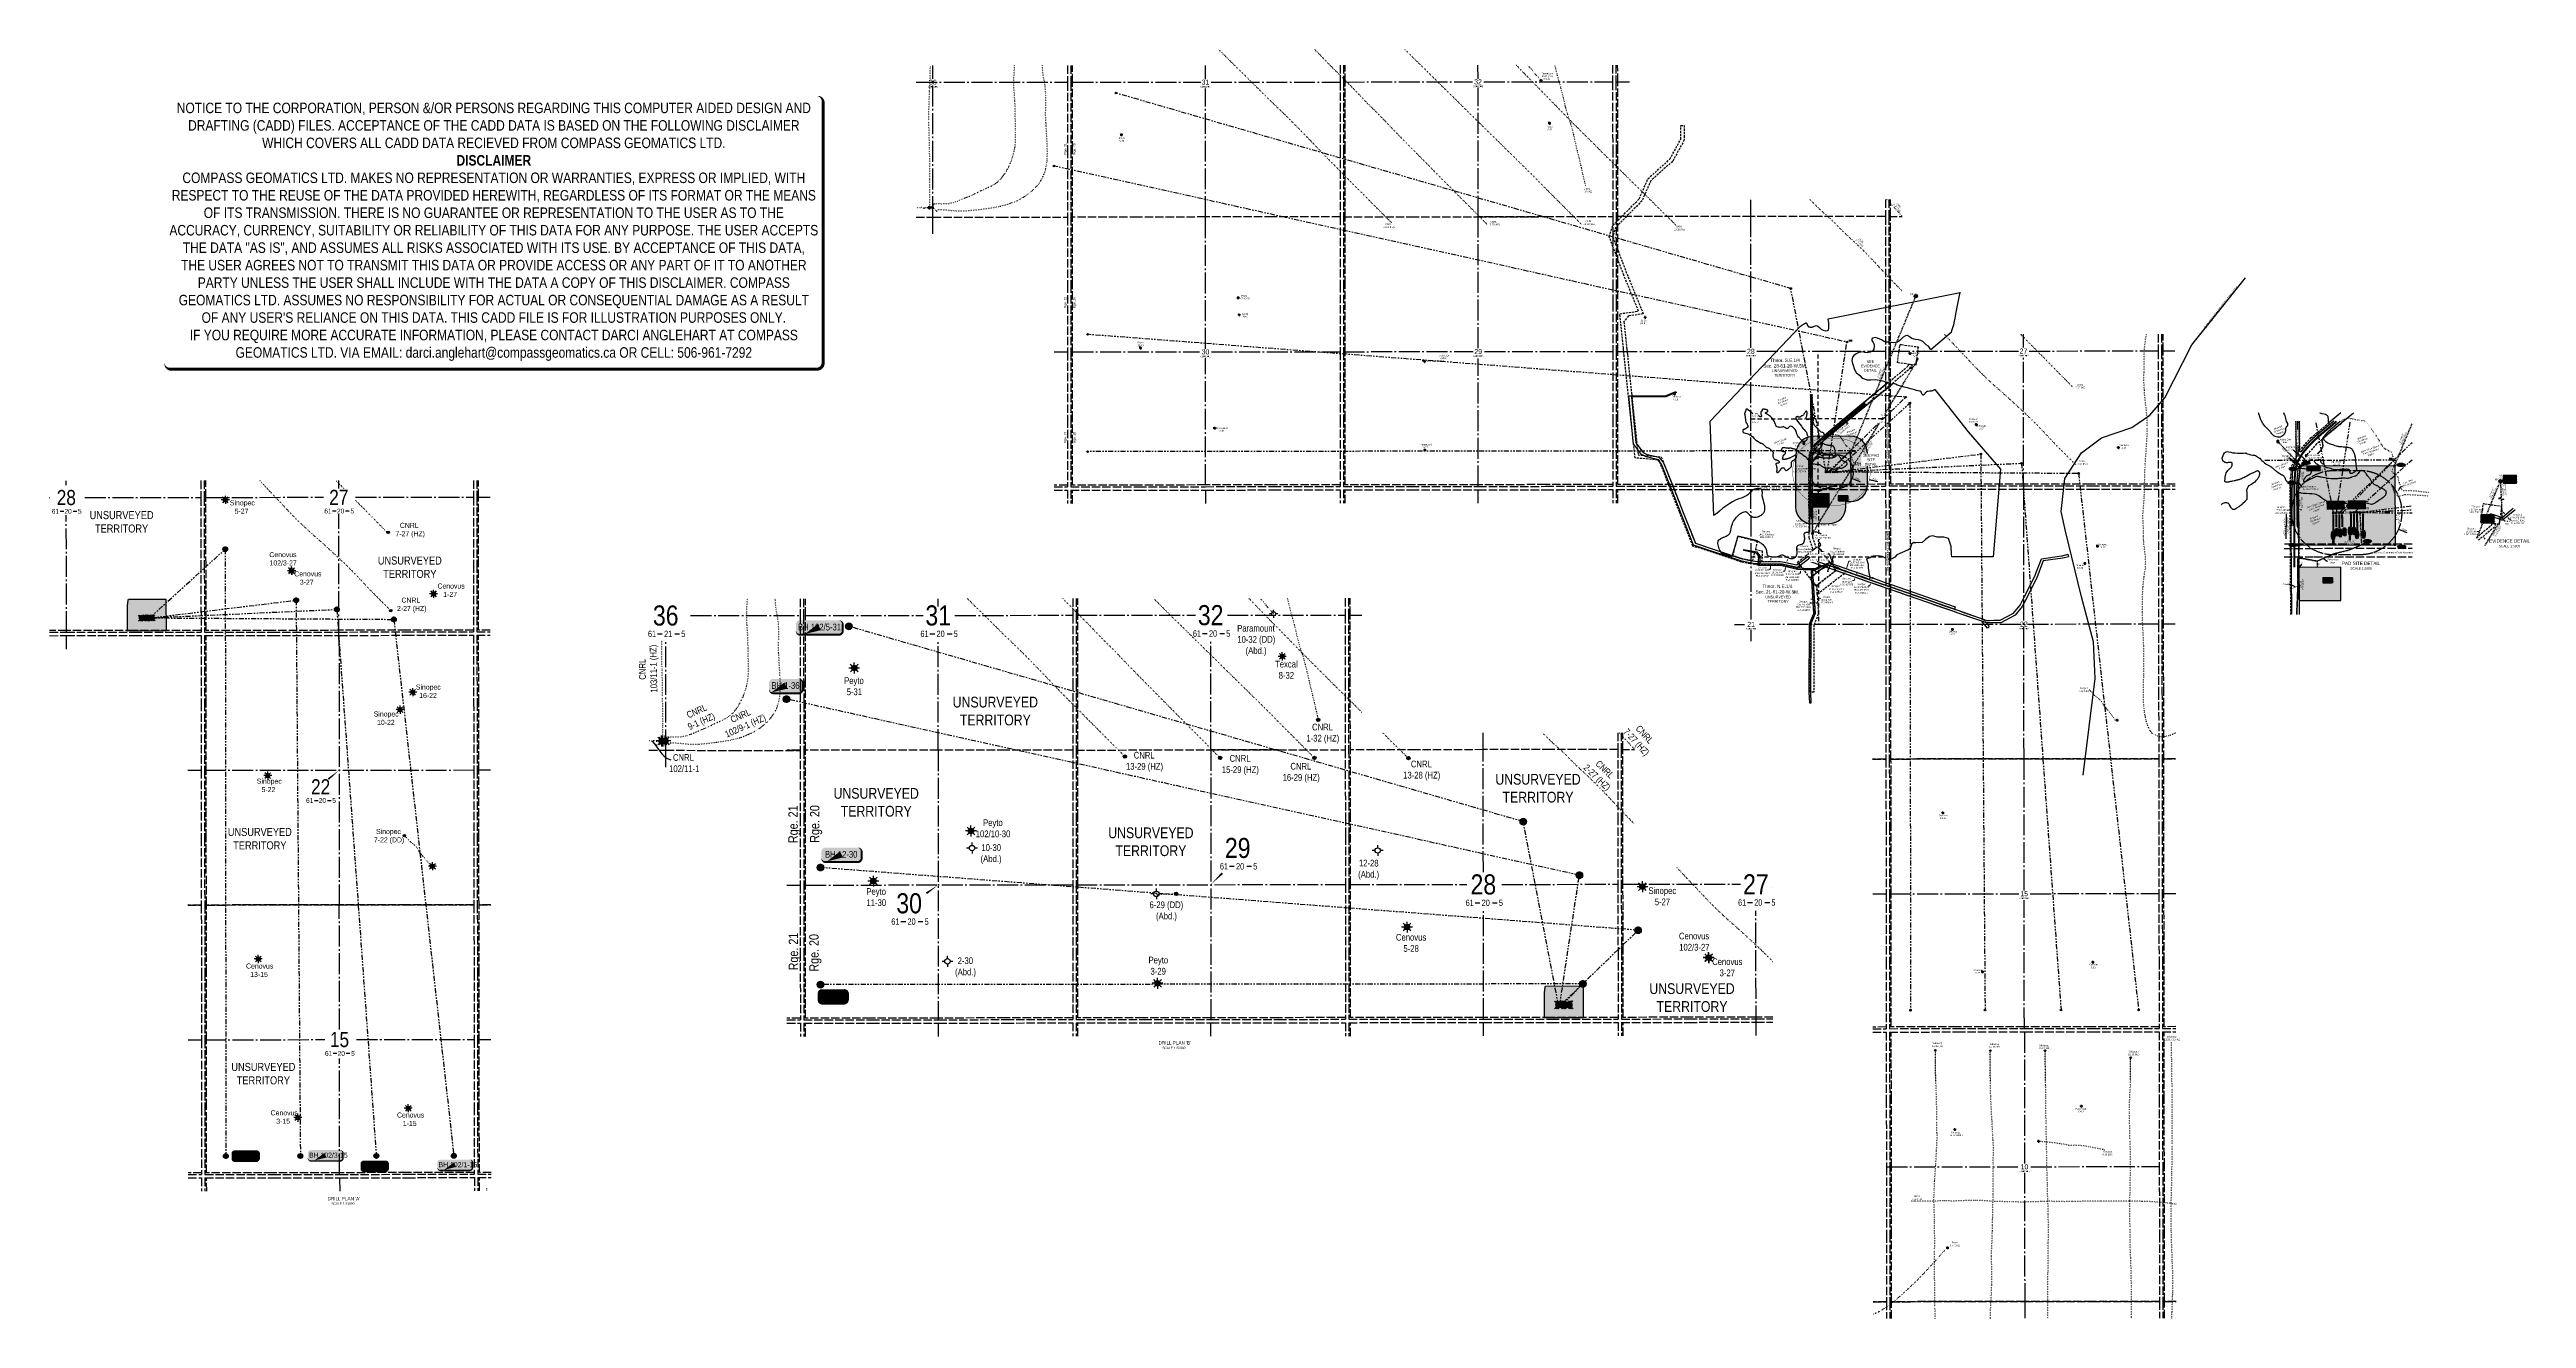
# Model space of a CAD drawing. Extents: x 493830 to 508605, y 6011694 to 6019262.
import ezdxf
from ezdxf.enums import TextEntityAlignment as Align

# ---------------------------------------------------------------- set-up
doc = ezdxf.new("R2010")
doc.units = 0
doc.header["$LTSCALE"] = 5
doc.header["$PDSIZE"] = 0.5
for name, pattern in [('0', [1, 1, 0]), ('foc-ACCESSROAD', [3.75, 2.5, -1.25]), ('foc-BUFFER', [16.75, 15, -1.75]), ('foc-DOT', [1, 0.2, -0.8]), ('foc-DRILLPATH', [14.75, 6, -1.75, 1.75, -1.75, 1.75, -1.75]), ('foc-LSD', [8, 5, -3]), ('foc-QUARTERLINE', [33, 25, -3, 2, -3]), ('foc-SEISMIC', [20.5, 15, -1, 0.5, -1, 0.5, -1, 0.5, -1]), ('foc-TIELINE', [1.875, 1.25, -0.625]), ('foc-TOPO', [1, 0.2, -0.8]), ('foc-TOPO-ephemeral', [6.25, 3.125, -0.625, 0.625, -0.625, 0.625, -0.625]), ('foc-UNSURVEYED', [12.5, 10, -2.5])]:
    doc.linetypes.add(name, pattern=pattern)
doc.layers.get('Defpoints').update_dxf_attribs({"color": 9})
for name, color, linetype in [('10', 1, 'Continuous'), ('35', 37, 'Continuous'), ('37', 37, 'Continuous'), ('9', 3, 'Continuous'), ('AS-DRILL-T', 8, 'Continuous'), ('AS-ROADS', 254, 'Continuous'), ('AS-SEISMIC', 224, 'foc-SEISMIC'), ('AUX-BUFFER', 7, 'foc-BUFFER'), ('C-SYMBOL', 7, 'Continuous'), ('CG-NOTES', 7, 'Continuous'), ('D-TXT', 6, 'Continuous'), ('DETAIL-HZ-Existing', 8, 'foc-DOT'), ('DETAIL-T', 7, 'Continuous'), ('F-AR', 190, 'foc-ACCESSROAD'), ('F-RW', 190, 'Continuous'), ('F-WS', 190, 'foc-ACCESSROAD'), ('F-WS-S', 8, 'Continuous'), ('L-BD', 7, 'Continuous'), ('L-BD1', 253, 'Continuous'), ('L-DETAIL-T', 3, 'Continuous'), ('L-MON', 1, 'Continuous'), ('L-ROAD-T', 7, 'Continuous'), ('L-SECLBL', 7, 'Continuous'), ('L-SECQ', 8, 'foc-QUARTERLINE'), ('L-SECTION-LSD', 7, 'foc-LSD'), ('L-TIE', 7, 'foc-TIELINE'), ('L-UNS-T', 3, 'Continuous'), ('L-USEC', 7, 'foc-UNSURVEYED'), ('P-BUFFER-H 30m', 51, 'Continuous'), ('P-BUFFER-T', 40, 'Continuous'), ('P-ELEVATION', 7, 'Continuous'), ('P-PDRILLPATH', 12, 'foc-DRILLPATH'), ('P-PROPOSED', 10, 'Continuous'), ('P-PROPOSED-H', 21, 'Continuous'), ('P-TEMP-BLOCKS', 250, 'Continuous'), ('P-TEMP-BLUE', 146, 'Continuous'), ('T-BUSH', 110, '0'), ('T-BUSH-T', 110, 'Continuous'), ('T-DRAW', 143, 'foc-TOPO-ephemeral'), ('T-GENERAL', 48, 'foc-TOPO'), ('T-TIE', 201, 'foc-TIELINE'), ('T-WATER-T', 170, 'Continuous'), ('WETLAND', 143, 'Continuous'), ('WETLAND-T', 146, 'Continuous')]:
    doc.layers.add(name, color=color, linetype=linetype)
for name, color, linetype, lineweight in [('AS-GENERAL', 48, 'Continuous', 18), ('F-AR-T', 190, 'Continuous', 9), ('F-RW-T', 190, 'Continuous', 9), ('F-WS-T', 190, 'Continuous', 9), ('T-TIE-T', 201, 'Continuous', 18)]:
    doc.layers.add(name, color=color, linetype=linetype, lineweight=lineweight)
doc.layers.add('DISCLAIMER', color=7, linetype='Continuous', plot=False)
doc.layers.add('P-TEMP-BLUE-H', color=7, linetype='Continuous', true_color=0x99e6ff)
doc.styles.add('100L', font='ARIALN.TTF', dxfattribs={"height": 11})
doc.styles.add('175L', font='ARIALN.TTF', dxfattribs={"height": 20})
doc.styles.add('80', font='ARIALN.TTF', dxfattribs={"height": 10})
doc.styles.add('80CG', font='ARIALN.TTF', dxfattribs={"height": 10})
doc.styles.add('80L', font='ARIALN.TTF', dxfattribs={"height": 10})
doc.styles.add('BOLD', font='ARIALNB.TTF')
doc.styles.add('foc-LtypeFont', font='ARIALN.TTF', dxfattribs={"height": 7.35})
doc.styles.add('SIMPLEX', font='ARIALN.TTF')
doc.styles.add('TXT', font='ARIALN.TTF', dxfattribs={"height": 0.2})
doc.linetypes.add('foc-TOPO-flowdirection-NOLINE', pattern='A,0,[">",foc-LtypeFont,S=0.3,R=0,X=0,Y=-0.945],-20,[">",foc-LtypeFont,S=0.3,R=0,X=0,Y=-0.945],0', length=20)
doc.dimstyles.new('CG2011', dxfattribs={"dimscale": 5, "dimtxt": 9, "dimasz": 2, "dimexe": 0.2, "dimexo": 0.0625, "dimgap": 0.5, "dimtad": 0, "dimtih": 1, "dimtoh": 1, "dimzin": 0, "dimdsep": 46, "dimtxsty": '80CG', "dimcen": 0.1, "dimse1": 1, "dimse2": 1, "dimclrd": 256, "dimclrt": 256, "dimaunit": 1, "dimadec": 4, "dimazin": 0, "dimtfac": 0.06, "dimtofl": 0, "dimtmove": 0, "dimatfit": 1, "dimfxl": 0.2, "dimtolj": 1, "dimtzin": 0, "dimlwd": -1, "dimarcsym": 0})
doc.dimstyles.new('COMPASS', dxfattribs={"dimscale": 5, "dimtxt": 10, "dimasz": 2.5, "dimexe": 0.2, "dimexo": 0.0625, "dimgap": 0.5, "dimtad": 0, "dimtih": 1, "dimtoh": 1, "dimzin": 0, "dimdsep": 46, "dimtxsty": '80', "dimcen": 0.1, "dimse1": 1, "dimse2": 1, "dimclrd": 256, "dimclrt": 256, "dimaunit": 1, "dimadec": 4, "dimazin": 0, "dimtfac": 0.06, "dimtofl": 0, "dimtmove": 0, "dimatfit": 1, "dimfxl": 0.2, "dimtolj": 1, "dimtzin": 0, "dimlwd": -1, "dimarcsym": 0})
doc.dimstyles.new('Compass 5 000', dxfattribs={"dimscale": 5, "dimtxt": 9, "dimasz": 2, "dimexe": 0.2, "dimexo": 0.0625, "dimgap": 0.5, "dimtad": 0, "dimtih": 1, "dimtoh": 1, "dimzin": 0, "dimdsep": 46, "dimtxsty": '80CG', "dimcen": 0.1, "dimse1": 1, "dimse2": 1, "dimclrd": 256, "dimclrt": 256, "dimaunit": 1, "dimadec": 4, "dimazin": 0, "dimtfac": 0.06, "dimtofl": 0, "dimtmove": 0, "dimatfit": 1, "dimfxl": 0.2, "dimtolj": 1, "dimtzin": 0, "dimlwd": -1, "dimarcsym": 0})

# ---------------------------------------------------------------- blocks, each defined once
blk = doc.blocks.new('L-SECLBL')
at = {"layer": '9', "color": 7}
for p, q in [((-5.1, -27.8), (-12.3, -27.8)), ((20.7, -27.8), (13.5, -27.8))]:
    blk.add_line(p, q, dxfattribs=at)
at = {"layer": '10', "color": 2, "style": 'SIMPLEX'}
blk.add_attdef('SEC', text='', height=30, dxfattribs=at).set_placement((0, 0), align=Align.MIDDLE)
at = {"layer": '10', "color": 5, "style": '80L'}
blk.add_attdef('TWP', text='', height=9.5, dxfattribs=at).set_placement((-14.4, -27.4), align=Align.MIDDLE_RIGHT)
blk.add_attdef('RGE', text='', height=9.5, dxfattribs=at).set_placement((3.6, -27.4), align=Align.MIDDLE_CENTER)
blk.add_attdef('MER', text='', height=9.5, dxfattribs=at).set_placement((23.2, -27.4), align=Align.MIDDLE_LEFT)
blk = doc.blocks.new('TEMP')
h = blk.add_hatch(color=255)
h.dxf.hatch_style = 1
h.paths.add_polyline_path([(0, 0.3), (-0.7, 1.2), (-0.7, 0.7), (-1.2, 0.7), (-0.3, 0), (-1.2, -0.7), (-0.7, -0.7), (-0.7, -1.2), (0, -0.3), (0.7, -1.2), (0.7, -0.7), (1.2, -0.7), (0.3, 0), (1.2, 0.7), (0.7, 0.7), (0.7, 1.2)])
h.paths.add_polyline_path([(0.6, 0.8), (0.6, 0.6), (0.8, 0.6), (0.1, 0), (0.8, -0.6), (0.6, -0.6), (0.6, -0.8), (0, -0.1), (-0.6, -0.8), (-0.6, -0.6), (-0.8, -0.6), (-0.1, 0), (-0.8, 0.6), (-0.6, 0.6), (-0.6, 0.8), (0, 0.1)], flags=16)
h = blk.add_hatch(color=1)
h.dxf.hatch_style = 1
h.paths.add_polyline_path([(0, 0.1), (-0.6, 0.8), (-0.6, 0.6), (-0.8, 0.6), (-0.1, 0), (-0.8, -0.6), (-0.6, -0.6), (-0.6, -0.8), (0, -0.1), (0.6, -0.8), (0.6, -0.6), (0.8, -0.6), (0.1, 0), (0.8, 0.6), (0.6, 0.6), (0.6, 0.8)])
at = {"color": 1}
for p, q in [((-0.1, 0), (0.1, 0)), ((0, 0.1), (0, -0.1))]:
    blk.add_line(p, q, dxfattribs=at)
at = {"color": 255, "flags": 128}
blk.add_lwpolyline([(-0.3, 0), (-1.2, 0.7), (-0.7, 0.7), (-0.7, 1.2), (0, 0.3), (0.7, 1.2), (0.7, 0.7), (1.2, 0.7), (0.3, 0), (1.2, -0.7), (0.7, -0.7), (0.7, -1.2), (0, -0.3), (-0.7, -1.2), (-0.7, -0.7), (-1.2, -0.7)], close=True, dxfattribs=at)
at = {"color": 1, "flags": 128}
blk.add_lwpolyline([(-0.1, 0), (-0.8, 0.6), (-0.6, 0.6), (-0.6, 0.8), (0, 0.1), (0.6, 0.8), (0.6, 0.6), (0.8, 0.6), (0.1, 0), (0.8, -0.6), (0.6, -0.6), (0.6, -0.8), (0, -0.1), (-0.6, -0.8), (-0.6, -0.6), (-0.8, -0.6)], close=True, dxfattribs=at)
blk = doc.blocks.new('label_road_theoretic')
at = {"layer": 'L-ROAD-T', "style": '80L'}
blk.add_text('Theoretic Government Road Allowance', height=10, dxfattribs=at).set_placement((0, 0), align=Align.MIDDLE_CENTER)
blk = doc.blocks.new('plbh')
at = {"layer": 'L-MON'}
h = blk.add_hatch(color=255, dxfattribs=at)
h.dxf.hatch_style = 1
edge = h.paths.add_edge_path()
edge.add_arc((0, 0), 1.16, 0, 360)
h = blk.add_hatch(color=256, dxfattribs=at)
h.dxf.hatch_style = 1
h.paths.add_polyline_path([(-0.96, 0, 1), (0.96, 0, 1)])
h.paths.add_polyline_path([(0.91, 0, -1), (-0.91, 0, -1)], flags=16)
h.paths.add_polyline_path([(0.45, 0, -1), (-0.45, 0, -1)], flags=0)
h = blk.add_hatch(color=256, dxfattribs=at)
h.dxf.hatch_style = 1
h.paths.add_polyline_path([(-0.45, 0, 1), (0.45, 0, 1)])
h.paths.add_polyline_path([(0.4, 0, -1), (-0.4, 0, -1)], flags=16)
at = {"layer": 'L-MON', "color": 240}
for radius in [0.96, 0.91, 0.45, 0.4]:
    blk.add_circle((0, 0), radius, dxfattribs=at)
blk = doc.blocks.new('*D511')
at = {"layer": 'Defpoints', "color": 0, "transparency": 16777216}
for p in [(504324, 6016768), (504324, 6016762), (504344, 6016768)]:
    blk.add_point(p, dxfattribs=at)
at = {"layer": 'F-AR-T', "transparency": 16777216}
for p, q in [((504314, 6016762), (504304, 6016762)), ((504354, 6016762), (504364, 6016762))]:
    blk.add_line(p, q, dxfattribs=at)
for points in [[(504314, 6016764), (504314, 6016760), (504324, 6016762)], [(504354, 6016764), (504354, 6016760), (504344, 6016762)]]:
    blk.add_solid(points, dxfattribs=at)
at = {"layer": 'F-AR-T', "transparency": 16777216, "insert": (504270, 6016762), "char_height": 10, "attachment_point": 5, "style": '80CG'}
blk.add_mtext('\\A1;Sinopec\\P20.00 A/R\\PLOC 230164', dxfattribs=at)
blk = doc.blocks.new('UT')
at = {"layer": 'L-UNS-T', "color": 3, "insert": (0, 0), "char_height": 16, "attachment_point": 5, "style": '80L'}
blk.add_mtext_dynamic_manual_height_columns('UNSURVEYED TERRITORY', width=126.414, gutter_width=47.5, heights=[0], dxfattribs=at)
blk = doc.blocks.new('*D518')
at = {"layer": 'Defpoints', "color": 0, "transparency": 16777216}
for p in [(508332, 6016372), (508340, 6016379), (508353, 6016364)]:
    blk.add_point(p, dxfattribs=at)
at = {"layer": 'F-AR-T', "transparency": 16777216}
for p, q in [((508320, 6016388), (508310, 6016388)), ((508326, 6016380), (508320, 6016388)), ((508352, 6016349), (508358, 6016342))]:
    blk.add_line(p, q, dxfattribs=at)
for points in [[(508327, 6016381), (508325, 6016379), (508332, 6016372)], [(508353, 6016350), (508350, 6016348), (508345, 6016357)]]:
    blk.add_solid(points, dxfattribs=at)
at = {"layer": 'F-AR-T', "transparency": 16777216, "insert": (508275, 6016388), "char_height": 10, "attachment_point": 5, "style": '80CG'}
blk.add_mtext('\\A1;Sinopec\\P20.00 A/R\\PLOC 230164', dxfattribs=at)
blk = doc.blocks.new('fdia')
at = {"color": 255, "const_width": 1}
blk.add_lwpolyline([(-0.5, 0, 1), (0.5, 0, 1)], format="xyb", close=True, dxfattribs=at)
blk = doc.blocks.new('Fdiaa')
blk.add_blockref('fdia', (0, 0))
blk = doc.blocks.new('fdib')
at = {"color": 1, "const_width": 1.6}
blk.add_lwpolyline([(-0.4, 0, 1), (0.4, 0, 1)], format="xyb", close=True, dxfattribs=at)
at = {"color": 1}
blk.add_circle((0, 0), 0.8, dxfattribs=at)
blk = doc.blocks.new('Fdibb')
blk.add_blockref('fdib', (0, 0))
blk = doc.blocks.new('fdicc')
for name in ['Fdibb', 'Fdiaa']:
    blk.add_blockref(name, (0, 0))
blk = doc.blocks.new('FDI')
blk.add_blockref('fdicc', (0, 0))
blk = doc.blocks.new('*D519')
at = {"layer": 'Defpoints', "color": 0, "transparency": 16777216}
for p in [(508568, 6016563), (508490, 6016477), (508578, 6016551)]:
    blk.add_point(p, dxfattribs=at)
at = {"layer": 'F-RW-T', "transparency": 16777216}
for p, q in [((508474, 6016496), (508467, 6016504)), ((508496, 6016470), (508502, 6016462)), ((508502, 6016462), (508512, 6016462))]:
    blk.add_line(p, q, dxfattribs=at)
for points in [[(508475, 6016497), (508472, 6016495), (508480, 6016489)], [(508497, 6016471), (508495, 6016468), (508490, 6016477)]]:
    blk.add_solid(points, dxfattribs=at)
at = {"layer": 'F-RW-T', "transparency": 16777216, "insert": (508552, 6016462), "char_height": 10, "attachment_point": 5, "style": '80CG'}
blk.add_mtext('\\A1;Cenovus\\P15.00 P/L R/W\\PPlan 072 6001\\PPLA 031128', dxfattribs=at)
blk = doc.blocks.new('Linebrk')
blk.add_lwpolyline([(0, 0.0017, -0.346152), (-0.0002, 0.0015), (-0.0031, 0.0006, 0.772575), (-0.0031, 0.0004), (0.0031, -0.0004, -0.772575), (0.0031, -0.0006), (0.0002, -0.0015, 0.346152), (0, -0.0017)], format="xyb")
blk = doc.blocks.new('GAS')
h = blk.add_hatch(color=255)
h.dxf.hatch_style = 1
edge = h.paths.add_edge_path()
edge.add_arc((0, 0), 0.9, 0, 360)
for p, q in [((-0.81, 0), (-1.62, 0)), ((-0.57, 0.57), (-1.14, 1.14)), ((0, 0.81), (0, 1.62)), ((0.57, 0.57), (1.14, 1.14)), ((1.62, 0), (0.81, 0)), ((-0.57, -0.57), (-1.14, -1.14)), ((0, -0.81), (0, -1.62)), ((1.14, -1.14), (0.57, -0.57))]:
    blk.add_line(p, q)
blk.add_circle((0, 0), 0.8)
blk = doc.blocks.new('GABD')
for p, q in [((-0.81, 0), (-1.62, 0)), ((0, 0.81), (0, 1.62)), ((1.62, 0), (0.81, 0)), ((0, -0.81), (0, -1.62))]:
    blk.add_line(p, q)
blk.add_circle((0, 0), 0.8)
blk = doc.blocks.new('*U528')
h = blk.add_hatch(color=254)
edge = h.paths.add_edge_path()
edge.add_line((-21.5, -11.5), (21.5, -11.5))
edge.add_arc((21.5, -5.5), 6, 270, 360)
edge.add_line((27.5, -5.5), (27.5, 4))
edge.add_arc((21.5, 4), 6, 0, 90)
edge.add_line((21.5, 10), (-21.5, 10))
edge.add_arc((-21.5, 4), 6, 90, 180)
edge.add_line((-27.5, 4), (-27.5, -5.5))
edge.add_arc((-21.5, -5.5), 6, 180, 270)
at = {"color": 1, "flags": 128}
blk.add_lwpolyline([(-21.5, -11.5, 3, 3, 0), (21.5, -11.5, 3, 3, 0.414214), (27.5, -5.5, 3, 3, 0), (27.5, 4, 3, 0, 0.414214), (21.5, 10, 0, 0, 0), (-21.5, 10, 0, 0, 0.414214), (-27.5, 4, 0, 0, 0), (-27.5, -5.5, 0, 3, 0.414214)], format="xyseb", close=True, dxfattribs=at)
blk.add_lwpolyline([(-21.6, -10.4, 0, 10, 0), (0, 0, 5, 5, 0)], format="xyseb", dxfattribs=at)
at = {"color": 1, "style": '80'}
blk.add_attdef('ENTER_TEXT_001', (-37.7, -5), '', height=10, dxfattribs=at)
blk = doc.blocks.new('*U529')
h = blk.add_hatch(color=254)
edge = h.paths.add_edge_path()
edge.add_line((-29, -11.5), (29, -11.5))
edge.add_arc((29, -5.5), 6, 270, 360)
edge.add_line((35, -5.5), (35, 4))
edge.add_arc((29, 4), 6, 0, 90)
edge.add_line((29, 10), (-29, 10))
edge.add_arc((-29, 4), 6, 90, 180)
edge.add_line((-35, 4), (-35, -5.5))
edge.add_arc((-29, -5.5), 6, 180, 270)
at = {"color": 1, "flags": 128}
blk.add_lwpolyline([(-29, -11.5, 3, 3, 0), (29, -11.5, 3, 3, 0.414214), (35, -5.5, 3, 3, 0), (35, 4, 3, 0, 0.414214), (29, 10, 0, 0, 0), (-29, 10, 0, 0, 0.414214), (-35, 4, 0, 0, 0), (-35, -5.5, 0, 3, 0.414214)], format="xyseb", close=True, dxfattribs=at)
blk.add_lwpolyline([(-21.6, -10.4, 0, 10, 0), (0, 0, 5, 5, 0)], format="xyseb", dxfattribs=at)
at = {"color": 1, "style": '80'}
blk.add_attdef('ENTER_TEXT_001', (-37.7, -5), '', height=10, dxfattribs=at)
blk = doc.blocks.new('*U530')
h = blk.add_hatch(color=254)
edge = h.paths.add_edge_path()
edge.add_line((-19, -11.5), (19, -11.5))
edge.add_arc((19, -5.5), 6, 270, 360)
edge.add_line((25, -5.5), (25, 4))
edge.add_arc((19, 4), 6, 0, 90)
edge.add_line((19, 10), (-19, 10))
edge.add_arc((-19, 4), 6, 90, 180)
edge.add_line((-25, 4), (-25, -5.5))
edge.add_arc((-19, -5.5), 6, 180, 270)
at = {"color": 1, "flags": 128}
blk.add_lwpolyline([(-21.6, -10.4, 0, 10, 0), (0, 0, 5, 5, 0)], format="xyseb", dxfattribs=at)
blk.add_lwpolyline([(-19, -11.5, 3, 3, 0), (19, -11.5, 3, 3, 0.414214), (25, -5.5, 3, 3, 0), (25, 4, 3, 0, 0.414214), (19, 10, 0, 0, 0), (-19, 10, 0, 0, 0.414214), (-25, 4, 0, 0, 0), (-25, -5.5, 0, 3, 0.414214)], format="xyseb", close=True, dxfattribs=at)
at = {"color": 1, "style": '80'}
blk.add_attdef('ENTER_TEXT_001', (-37.7, -5), '', height=10, dxfattribs=at)
blk = doc.blocks.new('*U531')
h = blk.add_hatch(color=254)
edge = h.paths.add_edge_path()
edge.add_line((-24, -11.5), (24, -11.5))
edge.add_arc((24, -5.5), 6, 270, 360)
edge.add_line((30, -5.5), (30, 4))
edge.add_arc((24, 4), 6, 0, 90)
edge.add_line((24, 10), (-24, 10))
edge.add_arc((-24, 4), 6, 90, 180)
edge.add_line((-30, 4), (-30, -5.5))
edge.add_arc((-24, -5.5), 6, 180, 270)
at = {"color": 1, "flags": 128}
blk.add_lwpolyline([(-24, -11.5, 3, 3, 0), (24, -11.5, 3, 3, 0.414214), (30, -5.5, 3, 3, 0), (30, 4, 3, 0, 0.414214), (24, 10, 0, 0, 0), (-24, 10, 0, 0, 0.414214), (-30, 4, 0, 0, 0), (-30, -5.5, 0, 3, 0.414214)], format="xyseb", close=True, dxfattribs=at)
blk.add_lwpolyline([(-21.6, -10.4, 0, 10, 0), (0, 0, 5, 5, 0)], format="xyseb", dxfattribs=at)
at = {"color": 1, "style": '80'}
blk.add_attdef('ENTER_TEXT_001', (-37.7, -5), '', height=10, dxfattribs=at)
blk = doc.blocks.new('*U532')
h = blk.add_hatch(color=254)
edge = h.paths.add_edge_path()
edge.add_line((-16.5, -11.5), (16.5, -11.5))
edge.add_arc((16.5, -5.5), 6, 270, 360)
edge.add_line((22.5, -5.5), (22.5, 4))
edge.add_arc((16.5, 4), 6, 0, 90)
edge.add_line((16.5, 10), (-16.5, 10))
edge.add_arc((-16.5, 4), 6, 90, 180)
edge.add_line((-22.5, 4), (-22.5, -5.5))
edge.add_arc((-16.5, -5.5), 6, 180, 270)
at = {"color": 1, "flags": 128}
blk.add_lwpolyline([(-21.6, -10.4, 0, 10, 0), (0, 0, 5, 5, 0)], format="xyseb", dxfattribs=at)
blk.add_lwpolyline([(-16.5, -11.5, 3, 3, 0), (16.5, -11.5, 3, 3, 0.414214), (22.5, -5.5, 3, 3, 0), (22.5, 4, 3, 0, 0.414214), (16.5, 10, 0, 0, 0), (-16.5, 10, 0, 0, 0.414214), (-22.5, 4, 0, 0, 0), (-22.5, -5.5, 0, 3, 0.414214)], format="xyseb", close=True, dxfattribs=at)
at = {"color": 1, "style": '80'}
blk.add_attdef('ENTER_TEXT_001', (-37.7, -5), '', height=10, dxfattribs=at)
blk = doc.blocks.new('*U534')
h = blk.add_hatch(color=254)
edge = h.paths.add_edge_path()
edge.add_line((-36, -28), (36, -28))
edge.add_arc((36, -22), 6, 270, 360)
edge.add_line((42, -22), (42, 21))
edge.add_arc((36, 21), 6, 0, 90)
edge.add_line((36, 27), (-36, 27))
edge.add_arc((-36, 21), 6, 90, 180)
edge.add_line((-42, 21), (-42, -22))
edge.add_arc((-36, -22), 6, 180, 270)
at = {"color": 1, "flags": 128}
blk.add_lwpolyline([(-36, -28, 3, 3, 0), (36, -28, 3, 3, 0.414214), (42, -22, 3, 3, 0), (42, 21, 3, 0, 0.414214), (36, 27, 0, 0, 0), (-36, 27, 0, 0, 0.414214), (-42, 21, 0, 0, 0), (-42, -22, 0, 3, 0.414214)], format="xyseb", close=True, dxfattribs=at)
blk.add_lwpolyline([(82, 5, 0, 10, 0), (0, 0, 5, 5, 0)], format="xyseb", dxfattribs=at)
at = {"color": 1, "style": '80'}
blk.add_attdef('ENTER_TEXT_001', (-38, -5), '', height=10, dxfattribs=at)
blk = doc.blocks.new('*U535')
h = blk.add_hatch(color=254)
edge = h.paths.add_edge_path()
edge.add_line((-36, -28), (36, -28))
edge.add_arc((36, -22), 6, 270, 360)
edge.add_line((42, -22), (42, 21))
edge.add_arc((36, 21), 6, 0, 90)
edge.add_line((36, 27), (-36, 27))
edge.add_arc((-36, 21), 6, 90, 180)
edge.add_line((-42, 21), (-42, -22))
edge.add_arc((-36, -22), 6, 180, 270)
at = {"color": 1, "flags": 128}
blk.add_lwpolyline([(-36, -28, 3, 3, 0), (36, -28, 3, 3, 0.414214), (42, -22, 3, 3, 0), (42, 21, 3, 0, 0.414214), (36, 27, 0, 0, 0), (-36, 27, 0, 0, 0.414214), (-42, 21, 0, 0, 0), (-42, -22, 0, 3, 0.414214)], format="xyseb", close=True, dxfattribs=at)
blk.add_lwpolyline([(20, -20, 0, 10, 0), (0, 0, 5, 5, 0)], format="xyseb", dxfattribs=at)
at = {"color": 1, "style": '80'}
blk.add_attdef('ENTER_TEXT_001', (-38, -5), '', height=10, dxfattribs=at)
blk = doc.blocks.new('BH-Existing')
at = {"layer": 'AS-DRILL-T'}
h = blk.add_hatch(color=256, dxfattribs=at)
h.dxf.hatch_style = 1
edge = h.paths.add_edge_path()
edge.add_arc((0, 0), 0.5, 0, 360)
blk.add_circle((0, 0), 0.5, dxfattribs=at)
blk = doc.blocks.new('NEST_ACTIVE')
h = blk.add_hatch(color=90)
h.dxf.hatch_style = 1
h.paths.add_polyline_path([(-6, -4), (0, -8), (6, -4), (6, 4), (0, 8), (-6, 4)])
h = blk.add_hatch(color=13)
h.dxf.hatch_style = 1
edge = h.paths.add_edge_path()
edge.add_arc((0, 0), 1, 0, 360)
at = {"color": 13, "flags": 128}
blk.add_lwpolyline([(-6, -4), (0, -8), (6, -4), (6, 4), (0, 8), (-6, 4)], close=True, dxfattribs=at)
at = {"color": 13}
blk.add_circle((0, 0), 1, dxfattribs=at)
blk = doc.blocks.new('TRIA')
blk.add_hatch(color=255).paths.add_polyline_path([(0, 1.5), (-1.5, -0.9), (1.4, -0.9)])
blk = doc.blocks.new('TRIAA')
blk.add_blockref('TRIA', (0, 0))
blk = doc.blocks.new('TRIB')
at = {"color": 1}
blk.add_lwpolyline([(-1.1, -0.7), (0, 1.1), (1, -0.7)], close=True, dxfattribs=at)
blk = doc.blocks.new('TRIBB')
blk.add_blockref('TRIB', (0, 0))
blk = doc.blocks.new('TRICC')
for name in ['TRIAA', 'TRIBB']:
    blk.add_blockref(name, (0, 0))
blk = doc.blocks.new('plspike')
blk.add_blockref('TRICC', (0, 0))
blk = doc.blocks.new('WC')
at = {"layer": 'L-MON'}
h = blk.add_hatch(color=255, dxfattribs=at)
h.dxf.hatch_style = 1
edge = h.paths.add_edge_path()
edge.add_arc((0, 0), 0.9, 0, 360)
at = {"layer": 'L-MON', "color": 240, "flags": 128}
for points in [[(-0.62, 0.5), (-1.23, 1.12)], [(0.52, 0.61), (1.13, 1.21)], [(-1.18, -1.18), (-0.56, -0.57)], [(1.16, -1.18), (0.56, -0.57)]]:
    blk.add_lwpolyline(points, dxfattribs=at)
at = {"layer": 'L-MON', "color": 240}
for radius in [0.8, 0.373]:
    blk.add_circle((0, 0), radius, dxfattribs=at)
blk = doc.blocks.new('*D579')
at = {"layer": 'Defpoints', "color": 0, "transparency": 16777216}
for p in [(504356, 6015987), (504376, 6015988), (504376, 6015987)]:
    blk.add_point(p, dxfattribs=at)
at = {"layer": 'F-AR-T', "transparency": 16777216}
for p, q in [((504346, 6015985), (504336, 6015985)), ((504386, 6015987), (504396, 6015988))]:
    blk.add_line(p, q, dxfattribs=at)
for points in [[(504346, 6015987), (504346, 6015983), (504356, 6015986)], [(504386, 6015989), (504386, 6015986), (504376, 6015987)]]:
    blk.add_solid(points, dxfattribs=at)
at = {"layer": 'F-AR-T', "transparency": 16777216, "char_height": 10, "attachment_point": 5, "style": '80CG'}
for s, insert in [('\\A1;20.00 A/R\\PLOC 054443', (504430, 6015972)), ('\\A1;Sinopec', (504430, 6015997))]:
    blk.add_mtext(s, dxfattribs=dict(at, insert=insert))
blk = doc.blocks.new('*D580')
at = {"layer": 'Defpoints', "color": 0, "transparency": 16777216}
for p in [(504096, 6016194), (504131, 6016208), (504131, 6016193)]:
    blk.add_point(p, dxfattribs=at)
at = {"layer": 'F-RW-T', "transparency": 16777216}
for p, q in [((504096, 6016164), (504086, 6016164)), ((504096, 6016184), (504096, 6016164)), ((504097, 6016219), (504097, 6016229))]:
    blk.add_line(p, q, dxfattribs=at)
for points in [[(504095, 6016219), (504098, 6016219), (504097, 6016209)], [(504095, 6016184), (504098, 6016184), (504096, 6016194)]]:
    blk.add_solid(points, dxfattribs=at)
at = {"layer": 'F-RW-T', "transparency": 16777216, "char_height": 10, "width": 711.99, "attachment_point": 5, "style": '80CG'}
for s, insert in [('\\A1;15.00 P/L R/W\\PPlan 082 3220\\PPLA 031757', (504047, 6016140)), ('\\A1;Cenovus', (504047, 6016172))]:
    blk.add_mtext(s, dxfattribs=dict(at, insert=insert))
blk = doc.blocks.new('*D581')
at = {"layer": 'Defpoints', "color": 0, "transparency": 16777216}
for p in [(504276, 6016160), (504276, 6016160), (504277, 6016170)]:
    blk.add_point(p, dxfattribs=at)
at = {"layer": 'F-RW-T', "transparency": 16777216}
for p, q in [((504274, 6016140), (504264, 6016140)), ((504275, 6016150), (504274, 6016140)), ((504278, 6016180), (504279, 6016190))]:
    blk.add_line(p, q, dxfattribs=at)
for points in [[(504273, 6016150), (504277, 6016150), (504276, 6016160)], [(504276, 6016180), (504280, 6016180), (504277, 6016170)]]:
    blk.add_solid(points, dxfattribs=at)
at = {"layer": 'F-RW-T', "transparency": 16777216, "char_height": 10, "attachment_point": 5, "style": '80CG'}
for s, insert in [('\\A1;10.00 P/L R/W\\PPlan 084 0340\\PPLA 040844', (504225, 6016116)), ('\\A1;Sinopec', (504225, 6016149))]:
    blk.add_mtext(s, dxfattribs=dict(at, insert=insert))
blk = doc.blocks.new('*D582')
at = {"layer": 'Defpoints', "color": 0, "transparency": 16777216}
for p in [(504588, 6016119), (504593, 6016133), (504601, 6016114)]:
    blk.add_point(p, dxfattribs=at)
at = {"layer": 'F-RW-T', "transparency": 16777216}
for p, q in [((504610, 6016138), (504613, 6016148)), ((504595, 6016096), (504585, 6016096)), ((504598, 6016105), (504595, 6016096))]:
    blk.add_line(p, q, dxfattribs=at)
for points in [[(504596, 6016106), (504600, 6016104), (504601, 6016114)], [(504608, 6016139), (504611, 6016138), (504606, 6016129)]]:
    blk.add_solid(points, dxfattribs=at)
at = {"layer": 'F-RW-T', "transparency": 16777216, "char_height": 10, "attachment_point": 5, "style": '80CG'}
for s, insert in [('\\A1;15.00 A/R\\PLOC 930755', (504550, 6016079)), ('\\A1;Sinopec', (504550, 6016105))]:
    blk.add_mtext(s, dxfattribs=dict(at, insert=insert))
blk = doc.blocks.new('*D583')
at = {"layer": 'Defpoints', "color": 0, "transparency": 16777216}
for p in [(504548, 6016165), (504552, 6016148), (504557, 6016162)]:
    blk.add_point(p, dxfattribs=at)
at = {"layer": 'F-AR-T', "transparency": 16777216}
for p, q in [((504540, 6016141), (504536, 6016132)), ((504551, 6016174), (504564, 6016211)), ((504564, 6016211), (504574, 6016211))]:
    blk.add_line(p, q, dxfattribs=at)
for points in [[(504538, 6016142), (504541, 6016141), (504543, 6016151)], [(504550, 6016175), (504553, 6016174), (504548, 6016165)]]:
    blk.add_solid(points, dxfattribs=at)
at = {"layer": 'F-AR-T', "transparency": 16777216, "char_height": 10, "width": 372.46, "attachment_point": 5, "style": '80CG'}
for s, insert in [('\\A1;15.00 P/L R/W\\PPlan 042 4331\\PPLA 021231', (504613, 6016187)), ('\\A1;Sinopec', (504613, 6016220))]:
    blk.add_mtext(s, dxfattribs=dict(at, insert=insert))
blk = doc.blocks.new('*D584')
at = {"layer": 'Defpoints', "color": 0, "transparency": 16777216}
for p in [(504351, 6015962), (504351, 6015958), (504358, 6015959)]:
    blk.add_point(p, dxfattribs=at)
at = {"layer": 'F-WS', "transparency": 16777216}
for p, q in [((504341, 6015961), (504331, 6015960)), ((504368, 6015962), (504378, 6015963))]:
    blk.add_line(p, q, dxfattribs=at)
for points in [[(504341, 6015963), (504341, 6015959), (504351, 6015962)], [(504368, 6015964), (504368, 6015961), (504358, 6015962)]]:
    blk.add_solid(points, dxfattribs=at)
at = {"layer": 'F-WS', "transparency": 16777216, "char_height": 10, "attachment_point": 5, "style": '80CG'}
for s, insert in [('\\A1;Sinopec', (504292, 6015969)), ('\\A1;7.00 P/L R/W\\PPlan 072 9809\\PPLA 061866', (504292, 6015936))]:
    blk.add_mtext(s, dxfattribs=dict(at, insert=insert))
blk = doc.blocks.new('*D585')
at = {"layer": 'Defpoints', "color": 0, "transparency": 16777216}
for p in [(504326, 6016435), (504326, 6016430), (504346, 6016430)]:
    blk.add_point(p, dxfattribs=at)
at = {"layer": 'F-AR-T', "transparency": 16777216}
for p, q in [((504316, 6016435), (504306, 6016434)), ((504356, 6016435), (504366, 6016435))]:
    blk.add_line(p, q, dxfattribs=at)
for points in [[(504316, 6016436), (504316, 6016433), (504326, 6016435)], [(504356, 6016436), (504356, 6016433), (504346, 6016435)]]:
    blk.add_solid(points, dxfattribs=at)
at = {"layer": 'F-AR-T', "transparency": 16777216, "insert": (504272, 6016434), "char_height": 10, "attachment_point": 5, "style": '80CG'}
blk.add_mtext('\\A1;Sinopec\\P20.00 A/R\\PLOC 230164', dxfattribs=at)
blk = doc.blocks.new('*D586')
at = {"layer": 'Defpoints', "color": 0, "transparency": 16777216}
for p in [(504192, 6016202), (504224, 6016174), (504229, 6016194)]:
    blk.add_point(p, dxfattribs=at)
at = {"layer": 'F-AR-T', "transparency": 16777216}
for p, q in [((504181, 6016151), (504171, 6016151)), ((504186, 6016173), (504181, 6016151)), ((504195, 6016212), (504197, 6016221))]:
    blk.add_line(p, q, dxfattribs=at)
for points in [[(504184, 6016173), (504187, 6016172), (504188, 6016182)], [(504193, 6016212), (504196, 6016211), (504192, 6016202)]]:
    blk.add_solid(points, dxfattribs=at)
at = {"layer": 'F-AR-T', "transparency": 16777216, "char_height": 10, "attachment_point": 5, "style": '80CG'}
for s, insert in [('\\A1;20.00 A/R\\PLOC 820585', (504137, 6016135)), ('\\A1;Cenovus', (504137, 6016159))]:
    blk.add_mtext(s, dxfattribs=dict(at, insert=insert))
blk = doc.blocks.new('*D589')
at = {"layer": 'Defpoints', "color": 0, "transparency": 16777216}
for p in [(504694, 6016082), (504698, 6016081), (504703, 6016095)]:
    blk.add_point(p, dxfattribs=at)
at = {"layer": 'F-AR-T', "transparency": 16777216}
for p, q in [((504702, 6016106), (504706, 6016115)), ((504688, 6016063), (504678, 6016063)), ((504691, 6016073), (504688, 6016063))]:
    blk.add_line(p, q, dxfattribs=at)
for points in [[(504689, 6016073), (504693, 6016072), (504694, 6016082)], [(504701, 6016106), (504704, 6016105), (504699, 6016096)]]:
    blk.add_solid(points, dxfattribs=at)
at = {"layer": 'F-AR-T', "transparency": 16777216, "char_height": 10, "attachment_point": 5, "style": '80CG'}
for s, insert in [('\\A1;15.00 P/L R/W\\PPlan 952 0843\\PPLA 930617', (504639, 6016039)), ('\\A1;Sinopec', (504639, 6016072))]:
    blk.add_mtext(s, dxfattribs=dict(at, insert=insert))
blk = doc.blocks.new('*U590')
at = {"true_color": 0x99e6ff}
h = blk.add_hatch(color=141, dxfattribs=at)
edge = h.paths.add_edge_path()
edge.add_line((-26, -20), (26, -20))
edge.add_arc((26, -14), 6, 270, 360)
edge.add_line((32, -14), (32, 12))
edge.add_arc((26, 12), 6, 0, 90)
edge.add_line((26, 18), (-26, 18))
edge.add_arc((-26, 12), 6, 90, 180)
edge.add_line((-32, 12), (-32, -14))
edge.add_arc((-26, -14), 6, 180, 270)
at = {"color": 250, "flags": 128}
blk.add_lwpolyline([(-26, -20, 3, 3, 0), (26, -20, 3, 3, 0.414214), (32, -14, 3, 3, 0), (32, 12, 3, 0, 0.414214), (26, 18, 0, 0, 0), (-26, 18, 0, 0, 0.414214), (-32, 12, 0, 0, 0), (-32, -14, 0, 3, 0.414214)], format="xyseb", close=True, dxfattribs=at)
at = {"flags": 128}
blk.add_lwpolyline([(-21, -16, 0, 7.5, 0), (0, 0, 0, 0, 0)], format="xyseb", dxfattribs=at)
at = {"color": 250}
for tag, p, height, style in [('TEMP_AREA_W1_001', (-9, 2), 12, 'BOLD'), ('ENTER_TEXT_001', (-31, -13), 9, '80')]:
    blk.add_attdef(tag, p, '', height=height, dxfattribs=dict(at, style=style))
blk = doc.blocks.new('*D591')
at = {"layer": 'Defpoints', "color": 0, "transparency": 16777216}
for p in [(507196, 6016561), (507246, 6016562), (507196, 6016516)]:
    blk.add_point(p, dxfattribs=at)
at = {"layer": 'F-AR-T', "transparency": 16777216}
for p, q in [((507186, 6016516), (507176, 6016516)), ((507256, 6016517), (507266, 6016517))]:
    blk.add_line(p, q, dxfattribs=at)
for points in [[(507186, 6016518), (507186, 6016515), (507196, 6016516)], [(507256, 6016518), (507256, 6016515), (507246, 6016517)]]:
    blk.add_solid(points, dxfattribs=at)
at = {"layer": 'F-AR-T', "transparency": 16777216, "insert": (507142, 6016516), "char_height": 10, "attachment_point": 5, "style": '80CG'}
blk.add_mtext('\\A1;Sinopec\\P20.00 A/R\\PLOC 230164', dxfattribs=at)
blk = doc.blocks.new('we')
at = {"layer": 'P-ELEVATION'}
h = blk.add_hatch(color=111, dxfattribs=at)
h.dxf.hatch_style = 1
edge = h.paths.add_edge_path()
edge.add_ellipse((0, 0), major_axis=(-24.4, 0), ratio=0.410256, start_angle=0, end_angle=360)
at = {"layer": 'P-ELEVATION', "color": 7, "flags": 128}
blk.add_lwpolyline([(0, 0, 12.5, 0, 0), (-12, -6, 0, 0, 0)], format="xyseb", dxfattribs=at)
at = {"layer": 'P-ELEVATION', "color": 7}
blk.add_ellipse((0, 0), major_axis=(-24.4, 0), ratio=0.410256, dxfattribs=at)
at = {"layer": 'P-ELEVATION', "style": '80'}
blk.add_attdef('ELEVATION', text='', height=10, dxfattribs=at).set_placement((0, 0), align=Align.MIDDLE_CENTER)
blk = doc.blocks.new('wa')
at = {"layer": 'P-ELEVATION'}
h = blk.add_hatch(color=111, dxfattribs=at)
h.dxf.hatch_style = 1
edge = h.paths.add_edge_path()
edge.add_arc((-17, -4), 6.1, 215, 325)
edge.add_arc((-7, -4), 6.1, 215, 325)
edge.add_arc((3, -4), 6.1, 215, 325)
edge.add_arc((13, -4), 6.1, 215, 325)
edge.add_arc((18, -4), 4.32, 263.4336, 373.4336)
edge.add_arc((19, 2), 6.1, 305, 415)
edge.add_arc((17, 4), 5.69, 30.6955, 140.6955)
edge.add_arc((8, 4), 6.1, 35, 145)
edge.add_arc((-2, 4), 6.1, 35, 145)
edge.add_arc((-12, 4), 6.1, 35, 145)
edge.add_arc((-18, 4), 4.33, 75.4261, 185.4261)
edge.add_arc((-18, -2), 6.96, 125, 235)
at = {"color": 240, "flags": 128}
blk.add_lwpolyline([(-22, -8, 0.520567), (-12, -8, 0.520567), (-2, -8, 0.520567), (8, -8, 0.520567), (18, -8, 0.520567), (22, -3, 0.520567), (22, 7, 0.520567), (13, 8, 0.520567), (3, 8, 0.520567), (-7, 8, 0.520567), (-17, 8, 0.520567), (-22, 3, 0.520567)], format="xyb", close=True, dxfattribs=at)
at = {"layer": 'P-ELEVATION', "color": 240, "flags": 128}
blk.add_lwpolyline([(0, 0, 12.5, 0, 0), (-12, -6, 0, 0, 0)], format="xyseb", dxfattribs=at)
at = {"layer": 'P-ELEVATION', "color": 240, "style": '80'}
blk.add_attdef('ELEVATION', text='', height=10, dxfattribs=at).set_placement((0, 0), align=Align.MIDDLE_CENTER)
blk = doc.blocks.new('*U604')
at = {"layer": 'P-ELEVATION'}
h = blk.add_hatch(color=111, dxfattribs=at)
h.dxf.hatch_style = 1
edge = h.paths.add_edge_path()
edge.add_ellipse((0, 0), major_axis=(-24.4, 0), ratio=0.410256, start_angle=0, end_angle=360)
at = {"layer": 'P-ELEVATION', "color": 7, "flags": 128}
blk.add_lwpolyline([(0, 0, 12.5, 0, 0), (-34, -21, 0, 0, 0)], format="xyseb", dxfattribs=at)
at = {"layer": 'P-ELEVATION', "color": 7}
blk.add_ellipse((0, 0), major_axis=(-24.4, 0), ratio=0.410256, dxfattribs=at)
at = {"layer": 'P-ELEVATION', "style": '80'}
blk.add_attdef('ELEVATION', text='', height=10, dxfattribs=at).set_placement((0, 0), align=Align.MIDDLE_CENTER)
blk = doc.blocks.new('Disclaimer_Legal')
at = {"layer": 'DISCLAIMER', "color": 254, "flags": 128}
blk.add_lwpolyline([(-3613, -1105, 37.5, 37.5, 0), (4096, -1105, 37.5, 37.5, 0.414214), (4171, -1030, 37.5, 37.5, 0), (4171, 2079, 37.5, 0, 0.414214), (4096, 2154, 0, 0, 0), (-3613, 2154, 0, 0, 0.414214), (-3688, 2079, 0, 0, 0), (-3688, -1030, 0, 37.5, 0.414214)], format="xyseb", close=True, dxfattribs=at)
at = {"layer": 'DISCLAIMER', "color": 254, "insert": (242, 534), "char_height": 125, "width": 7717.57, "attachment_point": 5, "style": '80'}
blk.add_mtext('NOTICE TO THE CORPORATION, PERSON &/OR PERSONS REGARDING THIS COMPUTER AIDED DESIGN AND DRAFTING (CADD) FILES. ACCEPTANCE OF THE CADD DATA IS BASED ON THE FOLLOWING DISCLAIMER WHICH COVERS ALL CADD DATA RECIEVED FROM COMPASS GEOMATICS LTD.\\P{\\fArial Narrow|b1|i0|c0|p34;DISCLAIMER}\\PCOMPASS GEOMATICS LTD. MAKES NO REPRESENTATION OR WARRANTIES, EXPRESS OR IMPLIED, WITH RESPECT TO THE REUSE OF THE DATA PROVIDED HEREWITH, REGARDLESS OF ITS FORMAT OR THE MEANS OF ITS TRANSMISSION. THERE IS NO GUARANTEE OR REPRESENTATION TO THE USER AS TO THE ACCURACY, CURRENCY, SUITABILITY OR RELIABILITY OF THIS DATA FOR ANY PURPOSE. THE USER ACCEPTS THE DATA "AS IS", AND ASSUMES ALL RISKS ASSOCIATED WITH ITS USE. BY ACCEPTANCE OF THIS DATA, THE USER AGREES NOT TO TRANSMIT THIS DATA OR PROVIDE ACCESS OR ANY PART OF IT TO ANOTHER PARTY UNLESS THE USER SHALL INCLUDE WITH THE DATA A COPY OF THIS DISCLAIMER. COMPASS GEOMATICS LTD. ASSUMES NO RESPONSIBILITY FOR ACTUAL OR CONSEQUENTIAL DAMAGE AS A RESULT OF ANY USER\'S RELIANCE ON THIS DATA. THIS CADD FILE IS FOR ILLUSTRATION PURPOSES ONLY.\\PIF YOU REQUIRE MORE ACCURATE INFORMATION, PLEASE CONTACT DARCI ANGLEHART AT COMPASS GEOMATICS LTD. VIA EMAIL: darci.anglehart@compassgeomatics.ca OR CELL: 506-961-7292', dxfattribs=at)

msp = doc.modelspace()

# ---------------------------------------------------------------- hatches: boundary and pattern name
at = {"layer": 'P-BUFFER-H 30m'}
h = msp.add_hatch(color=256, dxfattribs=at)
h.dxf.hatch_style = 1
edge = h.paths.add_edge_path()
edge.add_arc((504345.099, 6016612.976), 99.947, 165.1138199, 180.3079674)
edge.add_line((504245.154, 6016612.439), (504245.578, 6016533.482))
edge.add_arc((504345.524, 6016534.019), 99.947, 180.3079674, 270.3079674)
edge.add_line((504346.061, 6016434.074), (504446.006, 6016434.611))
edge.add_arc((504445.469, 6016534.557), 99.947, 270.3079674, 360.3079674)
edge.add_line((504545.414, 6016535.094), (504545.245, 6016566.521))
edge.add_line((504545.245, 6016566.521), (504575.235, 6016566.68))
edge.add_arc((504574.705, 6016666.625), 99.947, 270.3036503, 360.3036503)
edge.add_line((504674.65, 6016667.155), (504673.644, 6016857.051))
edge.add_arc((504573.699, 6016856.521), 99.947, 0.3036503, 90.3036503)
edge.add_line((504573.169, 6016956.466), (504349.864, 6016955.283))
edge.add_arc((504350.394, 6016855.338), 99.947, 90.3036503, 153.6982451)
edge.add_line((504260.794, 6016899.624), (504258.274, 6016894.524))
edge.add_arc((504347.873, 6016850.238), 99.947, 153.6982451, 173.6913007)
edge.add_line((504248.532, 6016861.22), (504244.67, 6016826.292))
edge.add_arc((504344.012, 6016815.309), 99.947, 173.6913007, 180.3036503)
edge.add_line((504244.066, 6016814.78), (504244.861, 6016664.877))
edge.add_arc((504344.806, 6016665.407), 99.947, 180.3036503, 195.5268004)
at = {"layer": 'P-PROPOSED-H'}
h = msp.add_hatch(color=256, dxfattribs=at)
h.dxf.hatch_style = 1
h.paths.add_polyline_path([(504344.806, 6016665.407), (504344.012, 6016815.309), (504347.873, 6016850.238), (504350.394, 6016855.338), (504573.699, 6016856.521), (504574.705, 6016666.625)])
h = msp.add_hatch(color=256, dxfattribs=at)
h.dxf.hatch_style = 1
h.paths.add_polyline_path([(507247.107, 6016303.956), (507245.121, 6016678.712), (507254.775, 6016766.033), (507261.077, 6016778.783), (507819.339, 6016781.741), (507821.855, 6016307.002)])
h = msp.add_hatch(color=256, dxfattribs=at)
h.dxf.hatch_style = 1
h.paths.add_polyline_path([(494296.083, 6015793.694), (494295.289, 6015943.596), (494299.15, 6015978.525), (494301.671, 6015983.625), (494524.976, 6015984.808), (494525.982, 6015794.912)])
h = msp.add_hatch(color=256, dxfattribs=at)
h.dxf.hatch_style = 1
h.paths.add_polyline_path([(502748.748, 6013486.085), (502747.954, 6013635.988), (502751.815, 6013670.916), (502754.336, 6013676.016), (502977.641, 6013677.2), (502978.647, 6013487.304)])
at = {"layer": 'P-TEMP-BLUE-H'}
h = msp.add_hatch(color=256, dxfattribs=at)
h.dxf.hatch_style = 1
h.paths.add_polyline_path([(504345.524, 6016534.019), (504445.469, 6016534.557), (504445.044, 6016613.513), (504345.099, 6016612.976)])
h = msp.add_hatch(color=256, dxfattribs=at)
h.dxf.hatch_style = 1
h.paths.add_polyline_path([(507248.901, 6015975.487), (507498.764, 6015976.83), (507497.703, 6016174.221), (507247.84, 6016172.878)])

# ---------------------------------------------------------------- linework, layer by layer
msp.add_line((507172.589, 6016416.641), (507164.709, 6016416.641))
at = {"layer": '35', "color": 3}
for centre in [(504963.032, 6017791.668), (508449.852, 6016687.273)]:
    msp.add_circle(centre, 10, dxfattribs=at)
at = {"layer": '37', "color": 7, "linetype": 'Continuous', "flags": 128}
msp.add_lwpolyline([(505959.945, 6014935.379), (506032.734, 6015510.618), (506023.27, 6015729.396), (505950.481, 6015997.481), (505854.726, 6016390.389), (505830.464, 6016507.592), (505852.03, 6016704.278), (505951, 6016857.146), (506070.868, 6016945.729), (506251.513, 6017009.004), (506359.024, 6017082.064), (506447.659, 6017185.834), (506609.001, 6017501.665), (506929.561, 6017901.672)], dxfattribs=at)
at = {"layer": 'AS-GENERAL', "const_width": 2.998, "flags": 128}
msp.add_lwpolyline([(507207.367, 6016047.841), (507237.52, 6016060.408)], dxfattribs=at)
at = {"layer": 'AS-ROADS', "flags": 128}
for points, const_width in [([(504334.598, 6016473.865), (504334.151, 6016801.016), (504334.72, 6016819.498), (504335.614, 6016833.832), (504337.205, 6016848.627), (504338.642, 6016855.073), (504341.856, 6016864.09), (504345.156, 6016871.405), (504349.421, 6016878.943), (504355.335, 6016887.45), (504365.013, 6016898.965), (504377.631, 6016912.279), (504385.091, 6016919.241), (504398.364, 6016931.313), (504408.103, 6016939.23), (504451.2, 6016975.397), (504510.481, 6017024.669), (504547.599, 6017056.218), (504597.861, 6017097.744), (504660.965, 6017150.855)], 5), ([(507220.652, 6016174.581), (507219.837, 6016421.026), (507220.47, 6016642.978), (507221.892, 6016689.183), (507224.127, 6016725.018), (507228.105, 6016762.006), (507231.697, 6016778.121), (507239.732, 6016800.663), (507247.982, 6016818.951), (507258.645, 6016837.796), (507273.43, 6016859.063), (507297.625, 6016887.851), (507329.17, 6016921.136), (507347.82, 6016938.541), (507381.002, 6016968.721), (507405.35, 6016988.513), (507472.629, 6017044.975)], 12.5)]:
    msp.add_lwpolyline(points, dxfattribs=dict(at, const_width=const_width))
at = {"layer": 'AS-SEISMIC', "flags": 128}
for points in [[(504339.379, 6017205.182), (504342.726, 6016878.034)], [(507239.765, 6017044.975), (507240.267, 6016995.893)], [(507241.245, 6016900.227), (507241.907, 6016835.523)]]:
    msp.add_lwpolyline(points, dxfattribs=at)
at = {"layer": 'AUX-BUFFER', "color": 251, "linetype": 'foc-BUFFER', "flags": 128}
msp.add_lwpolyline([(507614.501, 6016250.767, 1), (507612.343, 6016750.495), (507452.518, 6016749.805, 1), (507454.676, 6016250.077)], format="xyb", close=True, dxfattribs=at)
at = {"layer": 'DETAIL-HZ-Existing', "flags": 128}
for points in [[(500804.728, 6019261.574), (500829.963, 6019236.81), (500868.975, 6019198.002), (500908.507, 6019158.844), (500928.298, 6019139.516), (500987.351, 6019081.649), (501006.562, 6019062.39), (501026.454, 6019042.641), (501065.646, 6019003.853), (501105.118, 6018965.005), (501144.77, 6018926.417), (501204.413, 6018868.711), (501224.214, 6018849.392), (501243.715, 6018829.773), (501263.306, 6018809.934), (501358.272, 6018712.279), (501415.705, 6018652.702), (501454.207, 6018612.755), (501473.358, 6018592.966), (501513.671, 6018552.708), (501532.091, 6018534.579), (501570.944, 6018495.691), (501609.856, 6018455.863), (501629.397, 6018436.204), (501649.118, 6018416.755), (501668.599, 6018397.096), (501688.03, 6018377.487), (501727.142, 6018338.25), (501746.543, 6018318.601), (501785.586, 6018279.373), (501805.297, 6018259.844), (501815.137, 6018250.084), (501839.788, 6018225.406)], [(501376.986, 6019261.996), (501385.467, 6019253.728), (501405.418, 6019234.229), (501424.659, 6019214.59), (501443.74, 6019194.561), (501462.701, 6019174.942), (501482.282, 6019155.123), (501501.973, 6019135.654), (501521.295, 6019116.285), (501540.806, 6019096.356), (501560.457, 6019076.707), (501579.878, 6019057.509), (501599.669, 6019037.81), (501619.04, 6019018.041), (501638.121, 6018998.102), (501656.032, 6018978.983), (501675.044, 6018958.894), (501694.425, 6018939.115), (501713.926, 6018919.496), (501733.167, 6018900.697), (501753.068, 6018881.388), (501791.73, 6018841.901), (501810.691, 6018821.752), (501829.752, 6018801.653), (501848.924, 6018781.724), (501868.135, 6018762.005), (501887.306, 6018742.036), (501906.497, 6018722.197), (501926.088, 6018702.668), (501965.01, 6018663.49), (502022.434, 6018605.054), (502061.486, 6018565.806), (502080.967, 6018546.197), (502100.418, 6018526.568), (502119.889, 6018506.919), (502139.48, 6018487.03), (502158.961, 6018467.382), (502178.502, 6018447.773), (502197.774, 6018428.474), (502217.495, 6018408.615), (502236.966, 6018389.016), (502256.607, 6018369.397), (502276.188, 6018349.798), (502295.779, 6018330.289), (502315.27, 6018310.69), (502333.661, 6018292.001), (502353.102, 6018272.402), (502372.604, 6018252.784), (502382.254, 6018243.054), (502407.726, 6018217.216)], [(501915.221, 6019262.393), (501934.527, 6019242.985), (502013.512, 6019165.79), (502033.193, 6019146.361), (502111.687, 6019068.445), (502151.02, 6019029.768), (502170.541, 6019010.639), (502210.083, 6018971.901), (502229.974, 6018952.242), (502308.729, 6018874.647), (502328.56, 6018855.188), (502348.271, 6018835.799), (502368.032, 6018816.43), (502386.663, 6018798.172), (502406.154, 6018778.853), (502425.735, 6018759.414), (502445.587, 6018739.925), (502465.178, 6018720.676), (502524.501, 6018662.44), (502583.314, 6018604.533), (502603.326, 6018584.984), (502617.016, 6018571.735), (502662.669, 6018526.828), (502682.14, 6018507.339), (502701.761, 6018487.57), (502720.402, 6018468.711), (502740.014, 6018448.742), (502759.145, 6018429.273), (502837.329, 6018351.028), (502856.85, 6018331.629), (502876.472, 6018311.82), (502895.933, 6018292.181), (502944.666, 6018243.104), (502970.257, 6018217.076)], [(499082.298, 6018319.203), (499082.278, 6018319.183), (499082.298, 6018319.193), (499082.298, 6018319.213), (499082.278, 6018319.273), (499082.318, 6018319.383), (499082.328, 6018319.413), (499082.288, 6018319.463), (499082.258, 6018319.513), (499082.238, 6018319.613), (499082.288, 6018319.603), (499082.338, 6018319.493), (499082.378, 6018319.343), (499082.478, 6018319.133), (499082.708, 6018318.863), (499082.788, 6018318.653), (499082.738, 6018318.443), (499082.798, 6018318.253), (499082.848, 6018318.223), (499082.858, 6018318.203), (499082.818, 6018318.183), (499082.718, 6018318.143), (499082.598, 6018318.083), (499082.488, 6018318.013), (499082.288, 6018317.923), (499082.158, 6018317.893), (499081.998, 6018317.833), (499081.838, 6018317.773), (499081.678, 6018317.743), (499081.498, 6018317.733), (499081.328, 6018317.713), (499080.948, 6018317.683), (499080.728, 6018317.654), (499080.368, 6018317.564), (499079.948, 6018317.464), (499079.528, 6018317.334), (499079.138, 6018317.184), (499078.748, 6018317.064), (499078.328, 6018316.924), (499077.857, 6018316.814), (499077.337, 6018316.814), (499076.867, 6018316.824), (499076.528, 6018316.814), (499076.218, 6018316.804), (499075.918, 6018316.774), (499075.617, 6018316.725), (499075.297, 6018316.705), (499074.958, 6018316.705), (499074.638, 6018316.685), (499074.407, 6018316.665), (499074.227, 6018316.645), (499074.097, 6018316.655), (499074.017, 6018316.645), (499073.977, 6018316.625), (499073.977, 6018316.645), (499073.997, 6018316.685), (499074.057, 6018316.705), (499074.147, 6018316.725), (499074.257, 6018316.735), (499074.418, 6018316.815), (499074.648, 6018316.955), (499074.898, 6018317.165), (499075.178, 6018317.435), (499075.508, 6018317.784), (499075.858, 6018318.044), (499076.188, 6018318.214), (499076.538, 6018318.434), (499076.958, 6018318.694), (499077.478, 6018318.984), (499077.858, 6018319.164), (499078.018, 6018319.184), (499078.118, 6018319.154), (499078.128, 6018319.064), (499078.048, 6018318.934), (499077.978, 6018318.844), (499077.958, 6018318.724), (499077.918, 6018318.564), (499077.838, 6018318.354), (499077.678, 6018318.104), (499077.518, 6018317.854), (499077.318, 6018317.584), (499077.118, 6018317.324), (499077.038, 6018317.054), (499076.998, 6018316.734), (499077.007, 6018316.404), (499077.047, 6018316.094), (499077.077, 6018315.744), (499077.127, 6018315.344), (499077.207, 6018314.894), (499077.317, 6018314.424), (499077.437, 6018314.054), (499077.547, 6018313.804), (499077.757, 6018313.504), (499078.057, 6018313.154), (499078.407, 6018312.754), (499078.717, 6018312.354), (499078.917, 6018312.084), (499079.166, 6018311.824), (499079.386, 6018311.624), (499079.526, 6018311.534), (499079.636, 6018311.504), (499079.746, 6018311.474), (499079.886, 6018311.444), (499080.026, 6018311.424), (499080.206, 6018311.414), (499080.416, 6018311.394), (499080.626, 6018311.353), (499080.856, 6018311.303), (499081.136, 6018311.263), (499081.456, 6018311.243), (499081.776, 6018311.193), (499082.036, 6018311.143), (499082.246, 6018311.133), (499082.386, 6018311.243), (499082.456, 6018311.473), (499082.437, 6018311.873), (499082.387, 6018312.403), (499082.337, 6018312.793), (499082.287, 6018313.323), (499082.177, 6018314.403), (499082.017, 6018315.983), (499081.878, 6018317.633), (499081.688, 6018319.893), (499081.519, 6018322.123), (499081.369, 6018324.733), (499081.26, 6018327.273), (499081.19, 6018330.543), (499081.161, 6018333.543), (499081.152, 6018337.133), (499081.132, 6018340.713), (499081.123, 6018344.553), (499081.114, 6018348.503), (499081.125, 6018353.073), (499081.166, 6018357.643), (499081.257, 6018362.543), (499081.388, 6018367.513), (499081.569, 6018372.873), (499081.74, 6018378.133), (499081.921, 6018384.233), (499082.052, 6018389.793), (499082.173, 6018396.483), (499082.225, 6018402.683), (499082.166, 6018409.473), (499082.107, 6018416.153), (499082.089, 6018423.433), (499082.07, 6018430.273), (499082.042, 6018437.783), (499081.993, 6018445.113), (499081.935, 6018452.913), (499081.846, 6018460.383), (499081.718, 6018468.883), (499081.659, 6018476.573), (499081.601, 6018485.333), (499081.523, 6018493.533), (499081.475, 6018502.373), (499081.436, 6018510.733), (499081.418, 6018520.153), (499081.37, 6018528.823), (499081.312, 6018538.313), (499081.274, 6018546.843), (499081.135, 6018556.563), (499080.967, 6018565.593), (499080.829, 6018575.394), (499080.741, 6018584.203), (499080.663, 6018594.234), (499080.615, 6018603.404), (499080.615, 6018603.923), (499080.577, 6018613.484), (499080.529, 6018622.524), (499080.451, 6018632.614), (499080.253, 6018644.894), (499079.877, 6018661.754), (499079.867, 6018662.194), (499079.322, 6018690.524), (499078.638, 6018719.334), (499077.724, 6018748.074), (499076.82, 6018776.844), (499076.195, 6018805.694), (499075.771, 6018834.895), (499075.497, 6018863.455), (499075.723, 6018892.465), (499076.508, 6018921.084), (499077.524, 6018950.324), (499078.55, 6018979.084), (499079.756, 6019007.904), (499081.062, 6019036.743), (499082.007, 6019065.423), (499082.663, 6019094.283), (499083.419, 6019122.993), (499084.365, 6019151.663), (499084.961, 6019167.389)], [(499096.806, 6018319.2), (499096.786, 6018319.31), (499096.786, 6018319.36), (499096.826, 6018319.46), (499096.956, 6018319.71), (499097.076, 6018319.89), (499097.206, 6018320.12), (499097.376, 6018320.45), (499097.556, 6018320.81), (499097.726, 6018321.2), (499097.966, 6018321.79), (499098.186, 6018322.43), (499098.377, 6018323.03), (499098.396, 6018323.08), (499099.347, 6018325.72), (499100.328, 6018328.51), (499101.288, 6018331.209), (499101.658, 6018332.119), (499102.018, 6018332.949), (499102.309, 6018333.629), (499102.639, 6018334.389), (499102.869, 6018334.959), (499103.059, 6018335.419), (499103.219, 6018335.839), (499103.319, 6018336.149), (499103.359, 6018336.349), (499103.319, 6018336.859), (499103.209, 6018337.329), (499103.109, 6018337.679), (499103.079, 6018337.759), (499103.049, 6018337.869), (499102.989, 6018337.979), (499102.949, 6018337.999), (499102.909, 6018337.979), (499102.819, 6018337.889), (499102.719, 6018337.739), (499102.679, 6018337.559), (499102.689, 6018337.359), (499102.719, 6018337.139), (499102.789, 6018336.919), (499102.939, 6018336.699), (499103.109, 6018336.479), (499103.299, 6018336.259), (499103.539, 6018336.059), (499103.789, 6018335.859), (499104.179, 6018335.489), (499104.259, 6018335.299), (499104.379, 6018334.969), (499104.459, 6018334.899), (499104.479, 6018334.939), (499104.439, 6018335.009), (499104.399, 6018335.119), (499104.409, 6018335.249), (499104.399, 6018335.359), (499104.359, 6018335.509), (499104.389, 6018335.669), (499104.499, 6018335.859), (499104.609, 6018336.089), (499104.729, 6018336.369), (499104.829, 6018336.639), (499104.929, 6018336.909), (499105.039, 6018337.149), (499105.159, 6018337.369), (499105.269, 6018337.599), (499105.359, 6018337.839), (499105.459, 6018337.999), (499105.579, 6018338.239), (499105.68, 6018338.499), (499105.81, 6018338.789), (499105.96, 6018339.119), (499106.11, 6018339.469), (499106.25, 6018339.848), (499106.36, 6018340.318), (499106.48, 6018340.858), (499106.58, 6018341.238), (499106.74, 6018341.588), (499107.02, 6018341.958), (499107.39, 6018342.388), (499107.7, 6018342.838), (499107.78, 6018343.188), (499107.791, 6018343.448), (499107.851, 6018343.698), (499107.871, 6018343.868), (499107.871, 6018343.928), (499107.851, 6018343.978), (499107.801, 6018344.028), (499107.751, 6018344.028), (499107.651, 6018344.008), (499107.501, 6018343.968), (499107.351, 6018343.628), (499107.35, 6018343.358), (499107.39, 6018343.158), (499107.48, 6018343.038), (499107.6, 6018342.928), (499107.75, 6018342.828), (499107.95, 6018342.758), (499108.15, 6018342.678), (499108.38, 6018342.608), (499108.66, 6018342.548), (499109.03, 6018342.478), (499109.56, 6018342.388), (499110.18, 6018342.308), (499110.72, 6018342.238), (499111.17, 6018342.187), (499111.54, 6018342.247), (499112.1, 6018342.477), (499113.38, 6018343.067), (499115.591, 6018343.947), (499118.501, 6018344.656), (499122.491, 6018344.905), (499128.481, 6018344.524), (499136.421, 6018343.763), (499144.92, 6018343.071), (499153.54, 6018342.899), (499163.07, 6018343.217), (499173.401, 6018343.675), (499184.191, 6018344.213), (499191.821, 6018344.832), (499209.341, 6018347.658), (499222.632, 6018351.135), (499237.943, 6018356.023), (499249.084, 6018359.74), (499254.514, 6018361.719), (499273.226, 6018369.416), (499294.047, 6018378.091), (499316.489, 6018387.297), (499339.551, 6018397.333), (499363.063, 6018408.738), (499386.816, 6018420.663), (499411.088, 6018431.948), (499435.33, 6018442.404), (499458.302, 6018453.739), (499481.625, 6018469.454), (499501.879, 6018487.951), (499520.013, 6018509.777), (499535.138, 6018532.954), (499535.458, 6018533.484), (499548.893, 6018557.731), (499561.708, 6018584.539), (499572.003, 6018612.197), (499577.447, 6018629.886), (499584.692, 6018657.634), (499589.838, 6018684.803), (499593.056, 6018728.393), (499593.042, 6018757.582), (499592.638, 6018786.493), (499592.093, 6018815.273), (499591.589, 6018844.013), (499590.625, 6018873.073), (499589.93, 6018901.833), (499589.426, 6018931.203), (499588.152, 6018959.634), (499586.088, 6018987.984), (499583.813, 6019016.964), (499582.309, 6019045.695), (499582.555, 6019074.405), (499583.37, 6019103.574), (499584.366, 6019132.344), (499586.452, 6019161.104), (499586.979, 6019167.177)], [(499097.521, 6018319.2), (499097.521, 6018319.21), (499097.501, 6018319.36), (499097.491, 6018319.44), (499097.501, 6018319.51), (499097.651, 6018319.6), (499097.791, 6018319.59), (499098.011, 6018319.52), (499098.301, 6018319.39), (499099.161, 6018318.88), (499099.821, 6018318.42), (499100.251, 6018318.1), (499101.421, 6018317.139), (499102.641, 6018315.959), (499103.761, 6018314.749), (499104.91, 6018313.569), (499106.13, 6018312.468), (499107.35, 6018311.428), (499108.56, 6018310.398), (499109.739, 6018309.368), (499110.849, 6018308.377), (499111.849, 6018307.447), (499112.809, 6018306.527), (499113.689, 6018305.677), (499114.408, 6018304.897), (499114.948, 6018304.247), (499115.418, 6018303.697), (499116.668, 6018302.706), (499116.718, 6018302.676), (499117.158, 6018302.486), (499117.558, 6018302.286), (499117.898, 6018302.056), (499118.248, 6018301.806), (499118.638, 6018301.576), (499119.048, 6018301.326), (499119.488, 6018301.066), (499119.908, 6018300.796), (499120.298, 6018300.506), (499120.678, 6018300.226), (499121.028, 6018299.966), (499121.348, 6018299.726), (499121.657, 6018299.515), (499121.927, 6018299.285), (499122.147, 6018299.045), (499122.337, 6018298.825), (499122.537, 6018298.585), (499122.817, 6018298.365), (499123.087, 6018298.205), (499123.287, 6018298.115), (499123.497, 6018298.075), (499123.717, 6018298.065), (499123.877, 6018298.105), (499123.997, 6018298.185), (499124.147, 6018298.255), (499124.357, 6018298.355), (499124.577, 6018298.465), (499124.767, 6018298.615), (499124.977, 6018298.785), (499125.137, 6018298.925), (499125.297, 6018299.065), (499125.467, 6018299.245), (499125.597, 6018299.445), (499125.658, 6018299.655), (499125.678, 6018299.895), (499125.738, 6018300.135), (499125.848, 6018300.405), (499126.008, 6018300.715), (499126.198, 6018301.075), (499126.388, 6018301.514), (499126.568, 6018302.024), (499126.768, 6018302.644), (499127.038, 6018303.364), (499127.268, 6018304.034), (499127.498, 6018304.744), (499127.729, 6018305.564), (499127.829, 6018306.224), (499127.649, 6018306.474), (499127.359, 6018306.454), (499127.159, 6018306.414), (499126.999, 6018306.374), (499126.859, 6018306.304), (499126.699, 6018306.254), (499126.539, 6018306.255), (499126.419, 6018306.235), (499126.349, 6018306.214), (499126.319, 6018306.204), (499126.259, 6018306.215), (499126.149, 6018306.235), (499126.049, 6018306.255), (499125.959, 6018306.295), (499125.869, 6018306.415), (499125.739, 6018306.715), (499125.569, 6018307.085), (499125.459, 6018307.435), (499125.419, 6018307.815), (499125.419, 6018308.165), (499125.429, 6018308.515), (499125.429, 6018308.785), (499125.479, 6018308.985), (499125.649, 6018309.105), (499125.899, 6018309.165), (499126.149, 6018309.245), (499126.409, 6018309.345), (499126.769, 6018309.514), (499126.889, 6018309.554), (499127.14, 6018309.604), (499128.499, 6018309.554), (499129.159, 6018309.484), (499130.269, 6018309.364), (499133.079, 6018309.103), (499138.069, 6018308.632), (499143.669, 6018308.061), (499150.389, 6018307.55), (499158.479, 6018307.168), (499167.109, 6018306.727), (499175.999, 6018306.175), (499185.189, 6018305.433), (499194.368, 6018304.441), (499203.248, 6018303.369), (499204.888, 6018303.169), (499210.508, 6018302.518), (499213.898, 6018302.107), (499224.078, 6018301.135), (499236.048, 6018300.593), (499249.508, 6018300.36), (499264.768, 6018300.017), (499281.768, 6018299.874), (499301.118, 6018300.82), (499322.448, 6018302.626), (499345.479, 6018304.911), (499370.459, 6018307.706), (499395.43, 6018310.862), (499421.5, 6018314.506), (499448.961, 6018318.361), (499476.472, 6018322.916), (499504.213, 6018328.7), (499523.554, 6018333.456), (499532.055, 6018335.745), (499558.606, 6018344.199), (499585.798, 6018354.664), (499612.131, 6018366.429), (499637.963, 6018380.654), (499661.416, 6018396.139), (499684.37, 6018413.725), (499705.424, 6018433.05), (499724.418, 6018454.067), (499741.693, 6018477.533), (499755.928, 6018502.771), (499766.593, 6018528.768), (499774.718, 6018557.127), (499779.764, 6018585.556), (499781.478, 6018604.876), (499782.447, 6018651.915), (499781.833, 6018680.755), (499780.888, 6018709.496), (499779.234, 6018738.306), (499777.279, 6018767.176), (499775.755, 6018795.907), (499774.211, 6018824.857), (499772.507, 6018853.617), (499771.952, 6018882.327), (499773.018, 6018911.547), (499774.124, 6018940.257), (499773.225, 6018997.927), (499770.911, 6019026.768), (499767.276, 6019055.458), (499762.332, 6019083.849), (499757.198, 6019112.27), (499753.953, 6019140.251), (499752.945, 6019167.107)], [(502579.382, 6019169.562), (502611.619, 6019136.053), (502650.191, 6019096.156), (502688.713, 6019056.658), (502707.985, 6019036.969), (502727.326, 6019017.35), (502746.517, 6018997.862), (502803.99, 6018939.325), (502842.633, 6018899.747), (502861.934, 6018879.838), (502920.078, 6018820.662), (502959.49, 6018781.874), (502998.632, 6018743.057), (503056.926, 6018684.21), (503116.199, 6018625.204), (503135.87, 6018605.725), (503175.363, 6018566.917), (503195.044, 6018547.638), (503214.715, 6018528.2), (503253.567, 6018489.862), (503312.691, 6018431.715), (503352.163, 6018393.008), (503371.734, 6018373.549), (503430.518, 6018315.043), (503450.159, 6018295.684), (503469.98, 6018276.215), (503489.581, 6018257.156), (503509.422, 6018237.767), (503531.314, 6018216.289)], [(502727.004, 6019077.645), (502727.004, 6019077.845), (502727.003, 6019078.095), (502726.993, 6019078.295), (502726.703, 6019078.375), (502726.663, 6019078.445), (502726.553, 6019078.525), (502726.403, 6019078.555), (502726.203, 6019078.494), (502726.143, 6019078.444), (502726.083, 6019078.544), (502725.933, 6019078.654), (502725.713, 6019078.674), (502725.483, 6019078.614), (502725.293, 6019078.504), (502725.143, 6019078.404), (502724.993, 6019078.354), (502724.863, 6019078.354), (502724.723, 6019078.354), (502724.583, 6019078.253), (502724.443, 6019078.243), (502724.203, 6019078.343), (502723.863, 6019078.693), (502723.243, 6019079.443), (502722.602, 6019080.532), (502721.701, 6019081.842), (502720.4, 6019084.041), (502718.538, 6019086.74), (502716.297, 6019089.649), (502713.895, 6019092.657), (502711.283, 6019095.736), (502708.431, 6019098.934), (502705.409, 6019102.112), (502702.407, 6019105.23), (502699.685, 6019108.429), (502696.884, 6019111.527), (502694.062, 6019114.725), (502691.28, 6019117.764), (502688.528, 6019120.862), (502685.836, 6019124.22), (502683.174, 6019127.819), (502680.172, 6019131.467), (502677.179, 6019135.235), (502674.167, 6019139.064), (502670.835, 6019143.032), (502667.392, 6019147.05), (502663.96, 6019150.928), (502660.558, 6019154.635), (502657.226, 6019158.204), (502653.924, 6019161.672), (502650.742, 6019165.09), (502647.73, 6019168.478), (502646.732, 6019169.626)], [(502808.813, 6019169.78), (502810.525, 6019162.669), (502812.741, 6019153.26), (502814.946, 6019143.851), (502817.201, 6019134.432), (502819.476, 6019125.024), (502821.731, 6019115.635), (502824.126, 6019106.256), (502826.691, 6019096.937), (502829.286, 6019087.629), (502831.851, 6019078.29), (502834.376, 6019068.962), (502836.942, 6019059.643), (502839.547, 6019050.344), (502842.162, 6019041.046), (502844.787, 6019031.717), (502847.302, 6019022.389), (502849.727, 6019013.01), (502852.112, 6019003.631), (502854.477, 6018994.243), (502856.852, 6018984.884), (502859.167, 6018975.495), (502861.363, 6018966.066), (502863.478, 6018956.627), (502865.513, 6018947.169), (502867.578, 6018937.71), (502869.853, 6018928.321), (502872.298, 6018918.972), (502874.783, 6018909.664), (502877.388, 6018900.345), (502880.173, 6018891.087), (502883.018, 6018881.858), (502885.873, 6018872.6), (502888.768, 6018863.391), (502891.853, 6018854.193), (502894.978, 6018845.055), (502898.003, 6018835.896), (502900.998, 6018826.688), (502903.843, 6018817.46), (502906.599, 6018808.211), (502909.304, 6018798.942), (502911.889, 6018789.614), (502914.354, 6018780.275), (502916.679, 6018770.867), (502918.904, 6018761.478), (502921.099, 6018752.039), (502923.234, 6018742.62), (502925.359, 6018733.181), (502927.475, 6018723.762), (502929.59, 6018714.323), (502931.745, 6018704.875), (502933.98, 6018695.466), (502936.305, 6018686.067), (502938.55, 6018676.658), (502940.685, 6018667.25), (502942.92, 6018657.851), (502945.276, 6018648.462), (502947.591, 6018639.113), (502949.816, 6018629.685), (502952.031, 6018620.276), (502954.326, 6018610.887), (502956.661, 6018601.518), (502958.966, 6018592.14), (502961.201, 6018582.751), (502963.356, 6018573.402), (502965.522, 6018563.883), (502967.637, 6018554.464), (502969.832, 6018545.065), (502972.047, 6018535.657), (502974.182, 6018526.248), (502976.367, 6018516.829), (502978.552, 6018507.4), (502980.668, 6018497.981), (502982.783, 6018488.552), (502984.938, 6018479.114), (502987.133, 6018469.685), (502989.368, 6018460.286), (502993.317, 6018444.168)], [(502778.284, 6018823.432), (502778.284, 6018823.362), (502778.224, 6018823.242), (502778.184, 6018823.182), (502778.144, 6018823.162), (502778.104, 6018823.152), (502778.094, 6018823.132), (502778.134, 6018823.112), (502778.144, 6018823.102), (502778.394, 6018823.112), (502778.194, 6018823.142), (502778.214, 6018823.182), (502778.244, 6018823.202), (502778.254, 6018823.192), (502778.244, 6018823.172), (502778.224, 6018823.162), (502778.154, 6018823.132), (502777.984, 6018822.932), (502777.725, 6018822.592), (502777.545, 6018822.201), (502777.375, 6018821.791), (502777.135, 6018821.461), (502777.015, 6018821.191), (502777.016, 6018820.921), (502777.006, 6018820.631), (502776.946, 6018820.361), (502776.726, 6018820.021), (502776.396, 6018819.641), (502776.057, 6018819.231), (502775.697, 6018818.84), (502775.337, 6018818.45), (502774.977, 6018818.06), (502774.678, 6018817.72), (502774.528, 6018817.44), (502774.358, 6018817.26), (502774.338, 6018817.179), (502774.378, 6018817.179), (502774.378, 6018817.2), (502774.378, 6018817.22), (502774.358, 6018817.31), (502774.388, 6018817.44), (502774.438, 6018817.53), (502774.458, 6018817.56), (502774.448, 6018817.64), (502774.458, 6018817.72), (502774.317, 6018817.78), (502773.998, 6018817.719), (502773.728, 6018817.369), (502773.878, 6018816.639), (502774.439, 6018815.81), (502775.189, 6018815.1), (502776.02, 6018814.431), (502776.87, 6018813.801), (502777.92, 6018813.182), (502779.09, 6018812.792), (502779.97, 6018813.283), (502780.04, 6018814.363), (502779.499, 6018814.453), (502779.07, 6018813.832), (502778.95, 6018813.112), (502778.941, 6018812.392), (502778.981, 6018811.892), (502779.041, 6018811.492), (502779.082, 6018811.092), (502779.142, 6018810.792), (502779.102, 6018810.552), (502779.092, 6018810.602), (502779.192, 6018810.852), (502779.361, 6018811.153), (502779.441, 6018811.453), (502779.571, 6018811.533), (502779.831, 6018811.543), (502780.091, 6018811.553)], [(504331.291, 6018366.996), (504350.033, 6018348.797), (504369.799, 6018329.433), (504389.465, 6018310.05), (504409.941, 6018291.237), (504430.706, 6018273.084), (504451.312, 6018254.442), (504471.298, 6018235.479), (504490.905, 6018215.795), (504509.961, 6018196.011), (504529.598, 6018176.438), (504549.734, 6018157.545), (504570.049, 6018138.782), (504610.561, 6018101.166), (504630.667, 6018081.943), (504649.773, 6018063.119), (504669.3, 6018043.515), (504688.646, 6018023.751), (504707.743, 6018003.827), (504726.74, 6017983.683), (504745.487, 6017963.379), (504763.894, 6017943.365), (504783.101, 6017922.841), (504802.208, 6017902.897), (504821.395, 6017883.033), (504840.571, 6017863.249), (504859.718, 6017843.785), (504879.504, 6017824.022), (504881.467, 6017822.109)], [(504790.077, 6018367.421), (504803.414, 6018353.022), (504821.961, 6018332.617), (504840.728, 6018312.323), (504877.992, 6018271.834), (504880.988, 6018268.655)], [(499074.947, 6018319.205), (499074.947, 6018319.195), (499074.876, 6018319.125), (499074.806, 6018319.065), (499074.727, 6018319.025), (499074.596, 6018318.995), (499074.416, 6018318.965), (499074.166, 6018318.975), (499073.816, 6018318.985), (499073.406, 6018318.975), (499072.946, 6018318.945), (499072.396, 6018318.955), (499071.816, 6018318.975), (499071.056, 6018318.975), (499068.796, 6018319.006), (499066.366, 6018319.066), (499063.997, 6018319.117), (499061.656, 6018319.187), (499059.536, 6018319.208), (499057.816, 6018319.158), (499056.607, 6018319.068), (499055.796, 6018319.029), (499055.106, 6018319.079), (499054.906, 6018319.089), (499054.487, 6018319.059), (499053.946, 6018318.869), (499053.326, 6018318.539), (499052.746, 6018318.199), (499052.196, 6018317.849), (499051.696, 6018317.519), (499051.256, 6018317.219), (499050.856, 6018316.949), (499050.506, 6018316.69), (499050.186, 6018316.41), (499049.866, 6018316.1), (499049.556, 6018315.79), (499049.286, 6018315.48), (499049.056, 6018315.18), (499048.846, 6018314.87), (499048.676, 6018314.54), (499048.525, 6018314.24), (499048.276, 6018314.14), (499047.656, 6018314.38), (499046.726, 6018314.83), (499045.796, 6018315.301), (499044.926, 6018315.771), (499043.386, 6018316.581), (499042.716, 6018316.951), (499042.116, 6018317.341), (499041.546, 6018317.771), (499041.036, 6018318.162), (499040.586, 6018318.512), (499040.186, 6018318.862), (499039.817, 6018319.222), (499039.267, 6018319.482), (499038.507, 6018319.612), (499037.767, 6018319.712), (499037.097, 6018319.792), (499036.557, 6018319.832), (499036.037, 6018319.853), (499035.357, 6018319.863), (499034.657, 6018319.873), (499034.097, 6018319.883), (499033.547, 6018319.903), (499032.777, 6018319.913), (499031.987, 6018319.933), (499031.367, 6018319.933), (499030.857, 6018319.934), (499030.377, 6018319.944), (499029.907, 6018319.974), (499029.547, 6018320.014), (499028.957, 6018319.984), (499028.177, 6018319.874), (499027.437, 6018319.714), (499026.787, 6018319.504), (499026.247, 6018319.344), (499025.756, 6018319.235), (499025.136, 6018319.205), (499024.357, 6018319.195), (499023.646, 6018319.155), (499023.057, 6018319.055), (499022.446, 6018318.975), (499021.796, 6018318.925), (499021.226, 6018318.836), (499020.736, 6018318.706), (499020.346, 6018318.546), (499020.066, 6018318.366), (499019.826, 6018318.256), (499019.426, 6018318.246), (499018.936, 6018318.286), (499018.506, 6018318.346), (499018.116, 6018318.356), (499017.746, 6018318.346), (499017.396, 6018318.326), (499017.076, 6018318.306), (499016.856, 6018318.286), (499016.786, 6018318.256), (499016.796, 6018318.216), (499016.846, 6018318.186), (499016.886, 6018318.166), (499016.966, 6018318.196), (499016.666, 6018318.366), (499015.086, 6018318.617), (499014.976, 6018318.627), (499011.836, 6018318.887), (499007.286, 6018319.218), (499001.997, 6018319.299), (498999.457, 6018319.198)], [(505134.118, 6017563.61), (505149.047, 6017547.319), (505167.644, 6017526.994), (505205.548, 6017486.646), (505243.672, 6017446.838), (505262.649, 6017426.754), (505281.426, 6017406.66), (505300.303, 6017386.516), (505319.289, 6017366.532), (505338.606, 6017346.798), (505358.222, 6017327.364), (505377.968, 6017308.201), (505398.044, 6017289.188), (505438.746, 6017251.772), (505459.361, 6017233.37), (505480.067, 6017215.117), (505500.822, 6017196.794), (505522.809, 6017177.103), (505584.016, 6017121.164), (505604.322, 6017102.292), (505624.298, 6017083.278), (505644.244, 6017064.105), (505683.597, 6017025.248), (505702.803, 6017005.584), (505721.83, 6016985.58), (505740.527, 6016965.426), (505778.491, 6016925.148), (505797.657, 6016905.324), (505816.924, 6016885.72), (505836.45, 6016866.207), (505856.037, 6016846.573), (505875.493, 6016826.97), (505915.177, 6016787.163)], [(505588.601, 6017564.079), (505601.809, 6017550.493), (505621.136, 6017530.649), (505699.123, 6017451.695), (505737.936, 6017412.397), (505776.709, 6017373.05), (505854.415, 6017294.466), (505873.611, 6017274.882), (505900.985, 6017246.735)], [(506511.361, 6015185.331), (506511.058, 6015185.181), (506506.241, 6015182.874), (506501.514, 6015180.787), (506496.757, 6015178.74), (506492.23, 6015176.864), (506488.132, 6015175.208), (506483.685, 6015173.531), (506478.037, 6015171.703), (506471.33, 6015169.693), (506464.014, 6015167.542), (506456.327, 6015165.391), (506447.779, 6015163.779), (506434.961, 6015162.59), (506422.301, 6015162.492), (506416.61, 6015163.113), (506411.188, 6015164.545), (506408.937, 6015165.422), (506401.282, 6015168.721), (506398.76, 6015169.807), (506390.906, 6015172.856), (506388.745, 6015173.603), (506386.664, 6015174.29), (506384.693, 6015175.057), (506382.801, 6015176.004), (506380.91, 6015177.061), (506379.018, 6015178.228), (506377.186, 6015179.546), (506375.424, 6015180.953), (506372.78, 6015183.379), (506370.066, 6015186.235), (506367.241, 6015189.581), (506364.756, 6015192.978), (506361.8, 6015197.443), (506359.153, 6015201.889), (506357.358, 6015205.247), (506355.533, 6015208.964), (506353.697, 6015212.991), (506351.821, 6015217.289), (506349.874, 6015221.826), (506347.877, 6015226.663), (506345.809, 6015232), (506343.711, 6015237.907), (506341.641, 6015244.314), (506339.532, 6015251.061), (506337.451, 6015258.128), (506335.541, 6015265.525), (506333.759, 6015273.142), (506332.008, 6015281.05), (506330.296, 6015289.137), (506328.654, 6015297.435), (506327.211, 6015306.013), (506325.969, 6015314.751), (506324.866, 6015323.649), (506323.922, 6015332.698), (506323.079, 6015341.857), (506322.336, 6015351.116), (506321.682, 6015360.475), (506321.118, 6015369.954), (506321.005, 6015372.044), (506320.664, 6015379.453), (506320.37, 6015388.943), (506320.216, 6015398.503), (506320.092, 6015408.083), (506319.988, 6015417.662), (506319.974, 6015427.262), (506319.982, 6015435.883), (506320.004, 6015448.013), (506320.11, 6015457.673), (506320.336, 6015467.303), (506320.662, 6015476.984), (506321.018, 6015486.624), (506321.414, 6015496.215), (506321.78, 6015505.845), (506321.956, 6015515.485), (506321.974, 6015544.386), (506321.951, 6015573.355), (506322.639, 6015602.237), (506323.647, 6015631.108), (506323.585, 6015660.088), (506322.502, 6015689.076), (506321.45, 6015717.945), (506320.498, 6015746.863), (506319.086, 6015775.662), (506317.344, 6015804.579), (506315.532, 6015833.516), (506314.811, 6015847.405), (506314.359, 6015862.465), (506314.238, 6015876.965), (506314.407, 6015891.335), (506314.645, 6015920.315), (506314.513, 6015949.285), (506314.8, 6015978.215), (506315.428, 6016007.226), (506315.722, 6016018.367), (506316.516, 6016036.168), (506317.415, 6016050.639), (506318.514, 6016065.031), (506321.092, 6016093.855), (506324.71, 6016122.54), (506329.388, 6016151.067), (506333.006, 6016179.762), (506333.824, 6016208.653), (506332.082, 6016237.521), (506328.77, 6016266.296), (506325.108, 6016295.031), (506322.326, 6016323.877), (506320.874, 6016352.805), (506320.552, 6016381.774), (506320.199, 6016410.744), (506318.647, 6016439.582), (506317.155, 6016468.489), (506317.144, 6016482.999), (506317.833, 6016497.37), (506319.042, 6016511.832), (506320.301, 6016526.174), (506321.51, 6016540.626), (506322.739, 6016555.078), (506324.727, 6016583.871), (506325.984, 6016612.722), (506326.762, 6016641.644), (506327.39, 6016670.554), (506328.008, 6016699.546), (506328.586, 6016728.456), (506329.573, 6016757.378), (506331.091, 6016786.27), (506332.999, 6016815.153), (506335.207, 6016843.976), (506337.005, 6016872.889), (506338.483, 6016901.801), (506340.3, 6016930.724), (506342.058, 6016959.646), (506343.116, 6016988.558), (506343.534, 6017017.538), (506343.242, 6017046.458), (506341.759, 6017075.396), (506339.067, 6017104.262), (506335.435, 6017132.967), (506331.573, 6017161.661), (506329.952, 6017176.069), (506328.721, 6017190.497), (506327.66, 6017204.955), (506326.639, 6017219.314), (506324.797, 6017248.191), (506323.505, 6017277.13), (506323.323, 6017306.059), (506323.921, 6017334.97), (506324.498, 6017363.881), (506324.646, 6017392.841), (506324.784, 6017421.812), (506325.482, 6017450.713), (506327.28, 6017479.515), (506330.278, 6017508.27), (506332.057, 6017522.662), (506334.116, 6017536.975), (506336.185, 6017551.328), (506338.137, 6017564.853)], [(502027.126, 6017406.174), (502027.126, 6017406.244), (502027.126, 6017406.494), (502027.125, 6017406.864), (502027.125, 6017407.224), (502027.125, 6017407.534), (502027.125, 6017407.224), (502027.125, 6017406.894), (502027.126, 6017406.594), (502027.126, 6017406.134), (502027.126, 6017405.804), (502027.126, 6017405.794), (502027.646, 6017406.204), (502028.386, 6017405.935), (502028.897, 6017404.245), (502029.818, 6017401.225), (502031.429, 6017397.896), (502033.07, 6017396.437), (502033.61, 6017396.897), (502033.729, 6017398.617), (502034.018, 6017400.107), (502034.378, 6017400.757), (502034.538, 6017400.997), (502034.708, 6017401.197), (502035.038, 6017401.377), (502035.618, 6017401.568), (502036.408, 6017401.758), (502037.418, 6017401.978), (502038.587, 6017402.249), (502039.907, 6017402.69), (502041.467, 6017403.28), (502043.177, 6017403.801), (502044.917, 6017404.222), (502046.906, 6017404.553), (502049.166, 6017404.794), (502051.506, 6017404.945), (502053.936, 6017404.966), (502056.646, 6017405.007), (502059.586, 6017405.108), (502062.646, 6017405.14), (502065.896, 6017405.051), (502069.366, 6017404.983), (502073.136, 6017405.004), (502077.086, 6017404.926), (502080.966, 6017404.808), (502084.926, 6017404.76), (502088.866, 6017404.701), (502092.836, 6017404.783), (502096.876, 6017404.925), (502101.106, 6017405.027), (502105.266, 6017405.148), (502109.466, 6017405.25), (502113.446, 6017405.322), (502117.396, 6017405.394), (502125.416, 6017405.657), (502129.376, 6017405.819), (502134.696, 6017406.021), (502144.476, 6017406.386)], [(495085.207, 6016691.414), (495100.129, 6016675.131), (495118.716, 6016654.818), (495156.599, 6016614.491), (495194.703, 6016574.704), (495213.669, 6016554.631), (495232.436, 6016534.548), (495251.303, 6016514.414), (495270.28, 6016494.441), (495289.586, 6016474.718), (495309.192, 6016455.295), (495328.928, 6016436.141), (495348.993, 6016417.138), (495389.673, 6016379.743), (495410.277, 6016361.35), (495430.971, 6016343.107), (495451.716, 6016324.794), (495473.691, 6016305.113), (495534.865, 6016249.205), (495555.16, 6016230.342), (495575.125, 6016211.339), (495595.061, 6016192.176), (495634.393, 6016153.339), (495653.589, 6016133.686), (495672.606, 6016113.693), (495691.293, 6016093.549), (495729.236, 6016053.293), (495748.393, 6016033.48), (495767.649, 6016013.886), (495787.165, 6015994.383), (495806.741, 6015974.76), (495826.187, 6015955.167), (495865.849, 6015915.381)], [(495539.448, 6016691.883), (495552.649, 6016678.304), (495571.965, 6016658.471), (495585.572, 6016644.695)], [(495655.151, 6016574.253), (495688.703, 6016540.282), (495727.455, 6016500.956), (495805.12, 6016422.413), (495824.306, 6016402.84), (495851.665, 6016374.708)], [(497503.354, 6015138.593), (497503.334, 6015138.703), (497503.334, 6015138.753), (497503.374, 6015138.853), (497503.504, 6015139.103), (497503.624, 6015139.283), (497503.754, 6015139.513), (497503.924, 6015139.843), (497504.104, 6015140.203), (497504.274, 6015140.593), (497504.515, 6015141.183), (497504.735, 6015141.823), (497504.925, 6015142.423), (497504.945, 6015142.473), (497505.895, 6015145.113), (497506.876, 6015147.902), (497507.836, 6015150.602), (497508.207, 6015151.512), (497508.567, 6015152.342), (497508.857, 6015153.022), (497509.187, 6015153.782), (497509.417, 6015154.352), (497509.607, 6015154.812), (497509.767, 6015155.232), (497509.867, 6015155.542), (497509.908, 6015155.742), (497509.868, 6015156.252), (497509.758, 6015156.722), (497509.658, 6015157.072), (497509.628, 6015157.152), (497509.598, 6015157.262), (497509.538, 6015157.372), (497509.498, 6015157.392), (497509.458, 6015157.372), (497509.368, 6015157.282), (497509.268, 6015157.132), (497509.228, 6015156.952), (497509.238, 6015156.752), (497509.268, 6015156.532), (497509.338, 6015156.312), (497509.488, 6015156.092), (497509.658, 6015155.872), (497509.848, 6015155.652), (497510.087, 6015155.452), (497510.337, 6015155.252), (497510.727, 6015154.882), (497510.807, 6015154.692), (497510.927, 6015154.362), (497511.007, 6015154.292), (497511.027, 6015154.331), (497510.987, 6015154.401), (497510.947, 6015154.512), (497510.957, 6015154.641), (497510.947, 6015154.752), (497510.907, 6015154.902), (497510.937, 6015155.062), (497511.047, 6015155.251), (497511.157, 6015155.482), (497511.277, 6015155.761), (497511.378, 6015156.031), (497511.478, 6015156.301), (497511.588, 6015156.541), (497511.708, 6015156.761), (497511.818, 6015156.991), (497511.908, 6015157.231), (497512.008, 6015157.391), (497512.128, 6015157.631), (497512.228, 6015157.891), (497512.358, 6015158.181), (497512.508, 6015158.511), (497512.658, 6015158.861), (497512.798, 6015159.241), (497512.908, 6015159.711), (497513.028, 6015160.251), (497513.129, 6015160.631), (497513.289, 6015160.981), (497513.569, 6015161.351), (497513.939, 6015161.781), (497514.249, 6015162.231), (497514.329, 6015162.581), (497514.339, 6015162.841), (497514.399, 6015163.091), (497514.419, 6015163.261), (497514.419, 6015163.321), (497514.399, 6015163.371), (497514.349, 6015163.421), (497514.299, 6015163.421), (497514.199, 6015163.401), (497514.049, 6015163.361), (497513.899, 6015163.021), (497513.899, 6015162.751), (497513.939, 6015162.551), (497514.029, 6015162.431), (497514.149, 6015162.321), (497514.299, 6015162.221), (497514.499, 6015162.151), (497514.699, 6015162.071), (497514.929, 6015162.001), (497515.209, 6015161.941), (497515.579, 6015161.871), (497516.109, 6015161.781), (497516.729, 6015161.7), (497517.269, 6015161.63), (497517.719, 6015161.58), (497518.089, 6015161.64), (497518.649, 6015161.87), (497519.929, 6015162.46), (497522.139, 6015163.339), (497525.049, 6015164.049), (497529.039, 6015164.298), (497535.029, 6015163.917), (497542.969, 6015163.155), (497551.469, 6015162.464), (497560.089, 6015162.292), (497569.619, 6015162.61), (497579.949, 6015163.068), (497590.739, 6015163.606), (497598.369, 6015164.224), (497615.89, 6015167.051), (497629.18, 6015170.528), (497644.491, 6015175.415), (497655.632, 6015179.133), (497661.062, 6015181.112), (497679.774, 6015188.808), (497700.596, 6015197.484), (497723.038, 6015206.69), (497746.1, 6015216.725), (497769.612, 6015228.131), (497793.364, 6015240.056), (497817.636, 6015251.341), (497841.878, 6015261.796), (497864.851, 6015273.132), (497888.174, 6015288.847), (497908.427, 6015307.343), (497926.562, 6015329.17), (497941.686, 6015352.347), (497942.006, 6015352.877), (497955.441, 6015377.124), (497968.256, 6015403.931), (497978.552, 6015431.589), (497983.995, 6015449.278), (497991.241, 6015477.027), (497996.386, 6015504.196), (497999.605, 6015547.785), (497999.59, 6015576.975), (497999.186, 6015605.885), (497998.642, 6015634.665), (497998.137, 6015663.405), (497997.173, 6015692.466), (497996.479, 6015721.226), (497995.975, 6015750.596), (497994.7, 6015779.026), (497992.636, 6015807.377), (497990.362, 6015836.357), (497988.857, 6015865.087), (497989.103, 6015893.797), (497989.919, 6015922.967), (497990.914, 6015951.737), (497993, 6015980.497), (497993.527, 6015986.57)], [(497504.07, 6015138.593), (497504.07, 6015138.603), (497504.05, 6015138.753), (497504.04, 6015138.833), (497504.05, 6015138.903), (497504.2, 6015138.993), (497504.34, 6015138.983), (497504.56, 6015138.913), (497504.85, 6015138.783), (497505.71, 6015138.273), (497506.37, 6015137.812), (497506.8, 6015137.492), (497507.969, 6015136.532), (497509.189, 6015135.352), (497510.309, 6015134.142), (497511.459, 6015132.961), (497512.678, 6015131.861), (497513.898, 6015130.821), (497515.108, 6015129.791), (497516.288, 6015128.76), (497517.398, 6015127.77), (497518.397, 6015126.84), (497519.357, 6015125.92), (497520.237, 6015125.07), (497520.957, 6015124.29), (497521.497, 6015123.639), (497521.967, 6015123.089), (497523.216, 6015122.099), (497523.266, 6015122.069), (497523.706, 6015121.879), (497524.106, 6015121.679), (497524.446, 6015121.449), (497524.796, 6015121.199), (497525.186, 6015120.969), (497525.596, 6015120.719), (497526.036, 6015120.459), (497526.456, 6015120.188), (497526.846, 6015119.898), (497527.226, 6015119.618), (497527.576, 6015119.358), (497527.896, 6015119.118), (497528.206, 6015118.908), (497528.476, 6015118.678), (497528.696, 6015118.438), (497528.886, 6015118.218), (497529.086, 6015117.978), (497529.366, 6015117.758), (497529.636, 6015117.598), (497529.836, 6015117.508), (497530.046, 6015117.468), (497530.266, 6015117.458), (497530.426, 6015117.498), (497530.546, 6015117.578), (497530.696, 6015117.648), (497530.906, 6015117.748), (497531.126, 6015117.858), (497531.316, 6015118.007), (497531.526, 6015118.178), (497531.686, 6015118.317), (497531.846, 6015118.457), (497532.016, 6015118.637), (497532.146, 6015118.837), (497532.206, 6015119.047), (497532.226, 6015119.287), (497532.286, 6015119.527), (497532.396, 6015119.797), (497532.556, 6015120.107), (497532.746, 6015120.467), (497532.936, 6015120.907), (497533.116, 6015121.417), (497533.316, 6015122.037), (497533.587, 6015122.757), (497533.817, 6015123.427), (497534.047, 6015124.137), (497534.277, 6015124.957), (497534.377, 6015125.617), (497534.197, 6015125.867), (497533.907, 6015125.847), (497533.707, 6015125.807), (497533.547, 6015125.767), (497533.407, 6015125.697), (497533.247, 6015125.647), (497533.087, 6015125.647), (497532.967, 6015125.627), (497532.897, 6015125.607), (497532.867, 6015125.597), (497532.807, 6015125.607), (497532.697, 6015125.627), (497532.597, 6015125.647), (497532.507, 6015125.687), (497532.417, 6015125.807), (497532.287, 6015126.107), (497532.117, 6015126.477), (497532.007, 6015126.827), (497531.968, 6015127.207), (497531.968, 6015127.557), (497531.978, 6015127.907), (497531.978, 6015128.177), (497532.028, 6015128.377), (497532.198, 6015128.497), (497532.448, 6015128.557), (497532.698, 6015128.637), (497532.958, 6015128.737), (497533.318, 6015128.907), (497533.438, 6015128.947), (497533.688, 6015128.997), (497535.048, 6015128.947), (497535.708, 6015128.877), (497536.818, 6015128.756), (497539.628, 6015128.496), (497544.618, 6015128.025), (497550.218, 6015127.454), (497556.937, 6015126.943), (497565.027, 6015126.561), (497573.657, 6015126.119), (497582.547, 6015125.567), (497591.737, 6015124.826), (497600.917, 6015123.834), (497609.797, 6015122.762), (497611.437, 6015122.562), (497617.057, 6015121.911), (497620.446, 6015121.5), (497630.626, 6015120.528), (497642.596, 6015119.986), (497656.056, 6015119.753), (497671.316, 6015119.41), (497688.316, 6015119.267), (497707.666, 6015120.213), (497728.996, 6015122.019), (497752.027, 6015124.304), (497777.007, 6015127.099), (497801.978, 6015130.254), (497828.049, 6015133.899), (497855.51, 6015137.754), (497883.02, 6015142.308), (497910.762, 6015148.093), (497930.103, 6015152.849), (497938.603, 6015155.137), (497965.155, 6015163.592), (497992.347, 6015174.057), (498018.679, 6015185.822), (498044.512, 6015200.046), (498067.965, 6015215.532), (498090.918, 6015233.117), (498111.972, 6015252.443), (498130.966, 6015273.459), (498148.241, 6015296.926), (498162.476, 6015322.163), (498173.141, 6015348.161), (498181.267, 6015376.52), (498186.312, 6015404.949), (498188.026, 6015424.268), (498188.995, 6015471.308), (498188.381, 6015500.148), (498187.437, 6015528.888), (498185.782, 6015557.699), (498183.828, 6015586.569), (498182.304, 6015615.299), (498180.759, 6015644.25), (498179.055, 6015673.01), (498178.501, 6015701.72), (498179.566, 6015730.94), (498180.672, 6015759.65), (498179.773, 6015817.32), (498177.459, 6015846.16), (498173.825, 6015874.851), (498168.88, 6015903.242), (498163.746, 6015931.663), (498160.501, 6015959.644), (498159.493, 6015986.5)], [(499305.315, 6015987.304), (499314.518, 6015978.188), (499334.299, 6015958.87), (499393.32, 6015901.034), (499412.521, 6015881.785), (499432.402, 6015862.047), (499471.573, 6015823.28), (499511.024, 6015784.452), (499550.655, 6015745.885), (499610.266, 6015688.209), (499630.057, 6015668.901), (499649.547, 6015649.292), (499669.128, 6015629.464), (499764.043, 6015531.861), (499821.445, 6015472.316), (499859.927, 6015432.39), (499879.068, 6015412.611), (499919.358, 6015372.375), (499937.77, 6015354.256), (499976.601, 6015315.389), (500015.492, 6015275.582), (500035.023, 6015255.934), (500054.734, 6015236.495), (500074.204, 6015216.847), (500093.625, 6015197.248), (500132.716, 6015158.031), (500152.107, 6015138.393), (500191.128, 6015099.186), (500210.829, 6015079.668), (500220.664, 6015069.913), (500245.302, 6015045.248)], [(499874.771, 6015987.845), (499887.987, 6015974.469), (499907.668, 6015955.01), (499926.978, 6015935.652), (499946.479, 6015915.733), (499966.12, 6015896.095), (499985.53, 6015876.906), (500005.311, 6015857.218), (500024.672, 6015837.46), (500043.743, 6015817.531), (500061.644, 6015798.423), (500080.645, 6015778.344), (500100.016, 6015758.576), (500119.507, 6015738.968), (500138.737, 6015720.179), (500158.628, 6015700.88), (500197.27, 6015661.414), (500216.221, 6015641.275), (500235.272, 6015621.187), (500254.432, 6015601.269), (500273.633, 6015581.561), (500292.794, 6015561.602), (500311.975, 6015541.774), (500331.556, 6015522.256), (500370.457, 6015483.099), (500427.85, 6015424.693), (500466.881, 6015385.466), (500486.352, 6015365.868), (500505.793, 6015346.249), (500525.253, 6015326.611), (500544.834, 6015306.733), (500564.305, 6015287.094), (500583.835, 6015267.496), (500603.096, 6015248.207), (500622.807, 6015228.359), (500642.267, 6015208.771), (500661.898, 6015189.162), (500681.469, 6015169.574), (500701.049, 6015150.075), (500720.53, 6015130.487), (500738.911, 6015111.808), (500758.342, 6015092.22), (500777.833, 6015072.611), (500787.478, 6015062.887), (500812.936, 6015037.062)], [(500415.628, 6015988.359), (500418.933, 6015985.13), (500438.603, 6015965.711), (500517.056, 6015887.837), (500556.367, 6015849.18), (500575.878, 6015830.062), (500615.399, 6015791.345), (500635.28, 6015771.696), (500713.992, 6015694.142), (500733.813, 6015674.694), (500753.513, 6015655.315), (500773.264, 6015635.957), (500791.885, 6015617.708), (500811.366, 6015598.399), (500830.936, 6015578.971), (500850.777, 6015559.492), (500870.358, 6015540.254), (500929.649, 6015482.048), (500988.431, 6015424.173), (501008.432, 6015404.634), (501022.115, 6015391.392), (501067.743, 6015346.509), (501087.204, 6015327.03), (501106.815, 6015307.272), (501125.446, 6015288.423), (501145.047, 6015268.465), (501164.168, 6015249.007), (501242.31, 6015170.803), (501261.821, 6015151.414), (501281.432, 6015131.616), (501300.883, 6015111.988), (501349.589, 6015062.937), (501375.167, 6015036.922)], [(500984.5, 6015988.9), (501016.72, 6015955.409), (501055.272, 6015915.533), (501093.774, 6015876.056), (501113.035, 6015856.378), (501132.366, 6015836.77), (501151.547, 6015817.291), (501208.989, 6015758.786), (501247.611, 6015719.229), (501266.902, 6015699.331), (501325.014, 6015640.186), (501364.406, 6015601.419), (501403.527, 6015562.622), (501461.79, 6015503.807), (501521.032, 6015444.832), (501540.692, 6015425.364), (501580.163, 6015386.577), (501599.834, 6015367.308), (501619.495, 6015347.88), (501658.326, 6015309.563), (501659.313, 6015308.592)], [(501132.044, 6015897.032), (501132.044, 6015897.232), (501132.043, 6015897.482), (501132.033, 6015897.682), (501131.743, 6015897.761), (501131.703, 6015897.831), (501131.593, 6015897.911), (501131.443, 6015897.941), (501131.244, 6015897.881), (501131.184, 6015897.831), (501131.124, 6015897.931), (501130.974, 6015898.041), (501130.754, 6015898.061), (501130.524, 6015898.001), (501130.334, 6015897.891), (501130.184, 6015897.79), (501130.034, 6015897.74), (501129.904, 6015897.74), (501129.764, 6015897.74), (501129.625, 6015897.64), (501129.485, 6015897.63), (501129.245, 6015897.73), (501128.905, 6015898.08), (501128.285, 6015898.829), (501127.644, 6015899.918), (501126.744, 6015901.227), (501125.443, 6015903.425), (501123.583, 6015906.122), (501121.342, 6015909.029), (501118.942, 6015912.036), (501116.331, 6015915.113), (501113.481, 6015918.31), (501110.461, 6015921.486), (501107.46, 6015924.603), (501104.74, 6015927.799), (501101.94, 6015930.896), (501099.119, 6015934.093), (501096.339, 6015937.129), (501093.589, 6015940.226), (501090.898, 6015943.583), (501088.237, 6015947.179), (501085.237, 6015950.825), (501082.246, 6015954.592), (501079.235, 6015958.418), (501075.905, 6015962.384), (501072.464, 6015966.4), (501069.034, 6015970.275), (501065.633, 6015973.981), (501062.303, 6015977.548), (501059.003, 6015981.014), (501055.822, 6015984.43), (501052.812, 6015987.816), (501051.815, 6015988.964)], [(501213.81, 6015989.118), (501215.521, 6015982.01), (501217.735, 6015972.607), (501219.939, 6015963.203), (501222.193, 6015953.789), (501224.467, 6015944.385), (501226.72, 6015935.002), (501229.114, 6015925.628), (501231.678, 6015916.314), (501234.272, 6015907.011), (501236.835, 6015897.677), (501239.359, 6015888.353), (501241.923, 6015879.04), (501244.527, 6015869.746), (501247.14, 6015860.453), (501249.764, 6015851.129), (501252.278, 6015841.805), (501254.701, 6015832.432), (501257.085, 6015823.058), (501259.449, 6015813.674), (501261.823, 6015804.32), (501264.137, 6015794.937), (501266.331, 6015785.513), (501268.445, 6015776.079), (501270.479, 6015766.625), (501272.543, 6015757.172), (501274.817, 6015747.788), (501277.261, 6015738.444), (501279.744, 6015729.14), (501282.348, 6015719.827), (501285.132, 6015710.573), (501287.975, 6015701.35), (501290.829, 6015692.096), (501293.722, 6015682.893), (501296.805, 6015673.699), (501299.929, 6015664.566), (501302.952, 6015655.413), (501305.946, 6015646.209), (501308.789, 6015636.986), (501311.543, 6015627.742), (501314.246, 6015618.478), (501316.83, 6015609.155), (501319.294, 6015599.821), (501321.618, 6015590.417), (501323.842, 6015581.033), (501326.036, 6015571.6), (501328.17, 6015562.186), (501330.294, 6015552.752), (501332.408, 6015543.338), (501334.522, 6015533.905), (501336.676, 6015524.461), (501338.91, 6015515.057), (501341.233, 6015505.663), (501343.477, 6015496.259), (501345.611, 6015486.856), (501347.845, 6015477.462), (501350.199, 6015468.078), (501352.513, 6015458.734), (501354.737, 6015449.311), (501356.951, 6015439.907), (501359.245, 6015430.523), (501361.579, 6015421.159), (501363.882, 6015411.786), (501366.116, 6015402.402), (501368.27, 6015393.058), (501370.434, 6015383.544), (501372.548, 6015374.131), (501374.742, 6015364.737), (501376.956, 6015355.333), (501379.09, 6015345.929), (501381.274, 6015336.516), (501383.458, 6015327.092), (501385.572, 6015317.678), (501387.686, 6015308.254), (501389.84, 6015298.82), (501392.034, 6015289.397), (501394.268, 6015280.003), (501398.215, 6015263.894)], [(497488.846, 6015138.596), (497488.826, 6015138.576), (497488.846, 6015138.586), (497488.846, 6015138.606), (497488.826, 6015138.666), (497488.866, 6015138.776), (497488.876, 6015138.806), (497488.836, 6015138.856), (497488.806, 6015138.906), (497488.786, 6015139.006), (497488.836, 6015138.996), (497488.886, 6015138.886), (497488.926, 6015138.736), (497489.026, 6015138.526), (497489.256, 6015138.256), (497489.336, 6015138.046), (497489.286, 6015137.836), (497489.346, 6015137.646), (497489.396, 6015137.616), (497489.406, 6015137.596), (497489.366, 6015137.576), (497489.266, 6015137.536), (497489.146, 6015137.476), (497489.036, 6015137.406), (497488.836, 6015137.316), (497488.706, 6015137.286), (497488.546, 6015137.226), (497488.386, 6015137.166), (497488.226, 6015137.136), (497488.046, 6015137.126), (497487.876, 6015137.106), (497487.496, 6015137.076), (497487.276, 6015137.046), (497486.916, 6015136.956), (497486.496, 6015136.856), (497486.076, 6015136.727), (497485.686, 6015136.577), (497485.296, 6015136.457), (497484.876, 6015136.317), (497484.406, 6015136.207), (497483.886, 6015136.207), (497483.416, 6015136.217), (497483.076, 6015136.207), (497482.766, 6015136.197), (497482.466, 6015136.167), (497482.166, 6015136.117), (497481.846, 6015136.097), (497481.506, 6015136.097), (497481.186, 6015136.078), (497480.956, 6015136.058), (497480.776, 6015136.038), (497480.646, 6015136.048), (497480.566, 6015136.038), (497480.526, 6015136.018), (497480.526, 6015136.038), (497480.546, 6015136.078), (497480.606, 6015136.098), (497480.696, 6015136.118), (497480.806, 6015136.128), (497480.966, 6015136.208), (497481.196, 6015136.347), (497481.446, 6015136.557), (497481.726, 6015136.827), (497482.056, 6015137.177), (497482.406, 6015137.437), (497482.736, 6015137.607), (497483.086, 6015137.827), (497483.506, 6015138.087), (497484.026, 6015138.377), (497484.406, 6015138.557), (497484.566, 6015138.577), (497484.666, 6015138.547), (497484.676, 6015138.457), (497484.596, 6015138.327), (497484.526, 6015138.237), (497484.506, 6015138.117), (497484.466, 6015137.957), (497484.386, 6015137.747), (497484.226, 6015137.497), (497484.066, 6015137.247), (497483.866, 6015136.977), (497483.666, 6015136.717), (497483.586, 6015136.447), (497483.546, 6015136.127), (497483.556, 6015135.797), (497483.596, 6015135.487), (497483.626, 6015135.137), (497483.676, 6015134.737), (497483.755, 6015134.287), (497483.865, 6015133.817), (497483.985, 6015133.447), (497484.095, 6015133.197), (497484.305, 6015132.897), (497484.605, 6015132.547), (497484.955, 6015132.147), (497485.265, 6015131.747), (497485.465, 6015131.477), (497485.715, 6015131.217), (497485.935, 6015131.016), (497486.075, 6015130.926), (497486.185, 6015130.896), (497486.295, 6015130.866), (497486.435, 6015130.836), (497486.575, 6015130.816), (497486.755, 6015130.806), (497486.965, 6015130.786), (497487.175, 6015130.746), (497487.405, 6015130.696), (497487.685, 6015130.656), (497488.005, 6015130.636), (497488.325, 6015130.586), (497488.585, 6015130.536), (497488.795, 6015130.526), (497488.935, 6015130.636), (497489.005, 6015130.866), (497488.985, 6015131.266), (497488.935, 6015131.796), (497488.885, 6015132.186), (497488.835, 6015132.716), (497488.725, 6015133.796), (497488.566, 6015135.376), (497488.426, 6015137.026), (497488.236, 6015139.286), (497488.067, 6015141.516), (497487.917, 6015144.126), (497487.808, 6015146.666), (497487.739, 6015149.936), (497487.709, 6015152.936), (497487.7, 6015156.526), (497487.681, 6015160.106), (497487.671, 6015163.946), (497487.662, 6015167.896), (497487.673, 6015172.466), (497487.714, 6015177.036), (497487.805, 6015181.936), (497487.936, 6015186.906), (497488.117, 6015192.266), (497488.288, 6015197.526), (497488.469, 6015203.626), (497488.6, 6015209.186), (497488.722, 6015215.876), (497488.773, 6015222.076), (497488.714, 6015228.866), (497488.656, 6015235.546), (497488.637, 6015242.826), (497488.619, 6015249.666), (497488.59, 6015257.176), (497488.542, 6015264.506), (497488.483, 6015272.306), (497488.395, 6015279.776), (497488.266, 6015288.276), (497488.208, 6015295.966), (497488.15, 6015304.726), (497488.071, 6015312.926), (497488.023, 6015321.766), (497487.985, 6015330.126), (497487.967, 6015339.546), (497487.918, 6015348.216), (497487.86, 6015357.706), (497487.822, 6015366.236), (497487.684, 6015375.956), (497487.516, 6015384.986), (497487.378, 6015394.786), (497487.289, 6015403.596), (497487.211, 6015413.626), (497487.163, 6015422.796), (497487.163, 6015423.316), (497487.125, 6015432.876), (497487.077, 6015441.916), (497486.999, 6015452.006), (497486.802, 6015464.286), (497486.425, 6015481.146), (497486.415, 6015481.586), (497485.871, 6015509.917), (497485.186, 6015538.727), (497484.272, 6015567.467), (497483.368, 6015596.237), (497482.744, 6015625.087), (497482.32, 6015654.287), (497482.045, 6015682.847), (497482.271, 6015711.857), (497482.978, 6015737.599)], [(501183.297, 6015642.955), (501183.297, 6015642.885), (501183.237, 6015642.765), (501183.197, 6015642.705), (501183.157, 6015642.685), (501183.117, 6015642.675), (501183.107, 6015642.655), (501183.147, 6015642.635), (501183.157, 6015642.625), (501183.407, 6015642.635), (501183.207, 6015642.665), (501183.227, 6015642.705), (501183.257, 6015642.725), (501183.267, 6015642.715), (501183.257, 6015642.695), (501183.237, 6015642.685), (501183.167, 6015642.655), (501182.997, 6015642.455), (501182.737, 6015642.115), (501182.558, 6015641.725), (501182.388, 6015641.315), (501182.148, 6015640.985), (501182.029, 6015640.715), (501182.029, 6015640.445), (501182.019, 6015640.155), (501181.959, 6015639.886), (501181.74, 6015639.546), (501181.41, 6015639.166), (501181.07, 6015638.756), (501180.711, 6015638.366), (501180.351, 6015637.976), (501179.992, 6015637.586), (501179.692, 6015637.246), (501179.542, 6015636.966), (501179.373, 6015636.786), (501179.353, 6015636.706), (501179.393, 6015636.706), (501179.393, 6015636.726), (501179.393, 6015636.746), (501179.372, 6015636.836), (501179.402, 6015636.966), (501179.452, 6015637.056), (501179.472, 6015637.086), (501179.462, 6015637.165), (501179.472, 6015637.246), (501179.332, 6015637.305), (501179.012, 6015637.245), (501178.743, 6015636.895), (501178.893, 6015636.166), (501179.453, 6015635.337), (501180.203, 6015634.627), (501181.033, 6015633.958), (501181.883, 6015633.329), (501182.933, 6015632.71), (501184.103, 6015632.321), (501184.982, 6015632.811), (501185.051, 6015633.891), (501184.511, 6015633.98), (501184.082, 6015633.36), (501183.963, 6015632.641), (501183.953, 6015631.921), (501183.993, 6015631.421), (501184.054, 6015631.022), (501184.094, 6015630.622), (501184.154, 6015630.322), (501184.114, 6015630.082), (501184.104, 6015630.132), (501184.204, 6015630.382), (501184.374, 6015630.682), (501184.453, 6015630.982), (501184.583, 6015631.062), (501184.843, 6015631.072), (501185.103, 6015631.082)], [(506164.109, 6015262.094), (506162.001, 6015260.731), (506160.302, 6015259.909), (506158.962, 6015259.797), (506157.532, 6015260.155), (506156.212, 6015260.464), (506154.661, 6015260.671), (506153.391, 6015261.02), (506152.571, 6015260.989), (506152.401, 6015260.978), (506152.351, 6015260.988), (506152.331, 6015261.008), (506152.291, 6015261.088), (506152.17, 6015261.428), (506151.949, 6015262.048), (506151.608, 6015262.887), (506151.137, 6015263.827), (506150.526, 6015264.816), (506149.884, 6015265.805), (506149.213, 6015266.884), (506148.511, 6015268.073), (506147.7, 6015269.442), (506146.767, 6015270.941), (506145.665, 6015272.589), (506144.333, 6015274.248), (506142.921, 6015275.966), (506141.618, 6015277.764), (506140.366, 6015279.592), (506139.153, 6015281.411), (506137.891, 6015283.299), (506136.668, 6015285.157), (506135.326, 6015287.066), (506133.773, 6015289.114), (506132.09, 6015291.211), (506130.287, 6015293.489), (506126.561, 6015298.424), (506124.657, 6015301.011), (506122.714, 6015303.649), (506120.75, 6015306.206), (506118.406, 6015309.093), (506115.972, 6015311.98), (506113.549, 6015314.776), (506111.105, 6015317.513), (506108.551, 6015320.38), (506106.047, 6015323.296), (506103.523, 6015326.443), (506101.209, 6015329.55), (506098.895, 6015332.727), (506096.47, 6015335.854), (506093.786, 6015339), (506091.052, 6015342.176), (506088.518, 6015345.323), (506086.263, 6015348.44), (506084.169, 6015351.607), (506082.075, 6015354.974), (506079.94, 6015358.591), (506077.635, 6015362.438), (506075.079, 6015366.395), (506072.414, 6015370.221), (506069.519, 6015374.107), (506066.604, 6015377.724), (506063.64, 6015381.09), (506060.565, 6015384.305), (506057.381, 6015387.511), (506054.107, 6015390.667), (506050.723, 6015393.572), (506047.339, 6015396.258), (506043.896, 6015398.873), (506040.532, 6015401.389), (506037.389, 6015403.724), (506034.396, 6015405.84), (506031.333, 6015408.066), (506028.61, 6015410.353), (506025.997, 6015413.019), (506023.563, 6015415.876), (506021.189, 6015418.743), (506018.795, 6015421.569), (506016.502, 6015424.216), (506014.198, 6015426.843), (506011.955, 6015429.35), (506009.922, 6015431.578), (506009.702, 6015431.827), (506000.269, 6015441.355), (505996.414, 6015444.819)], [(497481.495, 6015138.597), (497481.495, 6015138.587), (497481.425, 6015138.517), (497481.355, 6015138.457), (497481.275, 6015138.417), (497481.145, 6015138.387), (497480.965, 6015138.358), (497480.715, 6015138.368), (497480.365, 6015138.378), (497479.955, 6015138.368), (497479.495, 6015138.338), (497478.945, 6015138.348), (497478.365, 6015138.368), (497477.605, 6015138.368), (497475.345, 6015138.399), (497472.915, 6015138.459), (497470.545, 6015138.51), (497468.205, 6015138.58), (497466.085, 6015138.601), (497464.365, 6015138.551), (497463.155, 6015138.461), (497462.345, 6015138.421), (497461.655, 6015138.471), (497461.455, 6015138.481), (497461.035, 6015138.452), (497460.495, 6015138.262), (497459.875, 6015137.932), (497459.295, 6015137.592), (497458.745, 6015137.242), (497458.245, 6015136.912), (497457.804, 6015136.612), (497457.404, 6015136.342), (497457.054, 6015136.082), (497456.734, 6015135.802), (497456.414, 6015135.492), (497456.104, 6015135.182), (497455.834, 6015134.873), (497455.604, 6015134.573), (497455.394, 6015134.263), (497455.224, 6015133.933), (497455.074, 6015133.633), (497454.824, 6015133.533), (497454.204, 6015133.773), (497453.274, 6015134.223), (497452.344, 6015134.693), (497451.474, 6015135.163), (497449.934, 6015135.974), (497449.264, 6015136.344), (497448.664, 6015136.734), (497448.095, 6015137.164), (497447.585, 6015137.554), (497447.135, 6015137.904), (497446.735, 6015138.254), (497446.365, 6015138.614), (497445.815, 6015138.875), (497445.055, 6015139.005), (497444.315, 6015139.105), (497443.645, 6015139.185), (497443.105, 6015139.225), (497442.585, 6015139.245), (497441.905, 6015139.255), (497441.205, 6015139.266), (497440.645, 6015139.276), (497440.095, 6015139.296), (497439.325, 6015139.306), (497438.535, 6015139.326), (497437.915, 6015139.326), (497437.405, 6015139.326), (497436.925, 6015139.336), (497436.455, 6015139.366), (497436.095, 6015139.407), (497435.505, 6015139.377), (497434.725, 6015139.267), (497433.985, 6015139.107), (497433.335, 6015138.897), (497432.795, 6015138.737), (497432.305, 6015138.627), (497431.685, 6015138.597), (497430.905, 6015138.588), (497430.195, 6015138.548), (497429.605, 6015138.448), (497428.995, 6015138.368), (497428.345, 6015138.318), (497427.775, 6015138.228), (497427.285, 6015138.098), (497426.895, 6015137.938), (497426.615, 6015137.759), (497426.375, 6015137.649), (497425.975, 6015137.639), (497425.485, 6015137.679), (497425.055, 6015137.739), (497424.665, 6015137.749), (497424.295, 6015137.739), (497423.945, 6015137.719), (497423.625, 6015137.699), (497423.405, 6015137.679), (497423.335, 6015137.649), (497423.345, 6015137.609), (497423.395, 6015137.579), (497423.435, 6015137.559), (497423.515, 6015137.589), (497423.215, 6015137.759), (497421.635, 6015138.009), (497421.525, 6015138.02), (497418.385, 6015138.28), (497413.835, 6015138.611), (497408.545, 6015138.692), (497406.005, 6015138.591)], [(501783.897, 6015185.881), (501835.182, 6015134.837), (501854.813, 6015115.488), (501874.623, 6015096.03), (501894.214, 6015076.981), (501914.045, 6015057.603), (501935.924, 6015036.136)], [(502735.474, 6015186.763), (502754.206, 6015168.573), (502773.962, 6015149.22), (502793.618, 6015129.847), (502814.083, 6015111.044), (502834.837, 6015092.901), (502855.431, 6015074.268), (502875.407, 6015055.315), (502895.003, 6015035.642), (502914.049, 6015015.869), (502933.675, 6014996.306), (502953.8, 6014977.423), (502974.105, 6014958.67), (503014.595, 6014921.074), (503034.691, 6014901.861), (503053.786, 6014883.047), (503073.302, 6014863.454), (503092.639, 6014843.701), (503111.725, 6014823.788), (503130.712, 6014803.655), (503149.449, 6014783.361), (503167.846, 6014763.357), (503187.043, 6014742.845), (503206.14, 6014722.911), (503225.316, 6014703.058), (503244.483, 6014683.285), (503263.619, 6014663.831), (503283.395, 6014644.078), (503285.356, 6014642.166)], [(503194.016, 6015187.188), (503207.345, 6015172.796), (503225.883, 6015152.402), (503244.64, 6015132.119), (503281.884, 6015091.652), (503284.878, 6015088.474)], [(496114.649, 6014391.127), (496112.542, 6014389.765), (496110.844, 6014388.943), (496109.505, 6014388.831), (496108.075, 6014389.189), (496106.755, 6014389.497), (496105.206, 6014389.705), (496103.936, 6014390.053), (496103.116, 6014390.022), (496102.947, 6014390.012), (496102.897, 6014390.022), (496102.877, 6014390.042), (496102.836, 6014390.122), (496102.716, 6014390.461), (496102.495, 6014391.081), (496102.154, 6014391.92), (496101.683, 6014392.859), (496101.072, 6014393.847), (496100.431, 6014394.836), (496099.76, 6014395.915), (496099.059, 6014397.103), (496098.248, 6014398.471), (496097.316, 6014399.969), (496096.215, 6014401.617), (496094.883, 6014403.274), (496093.471, 6014404.991), (496092.17, 6014406.788), (496090.918, 6014408.616), (496089.706, 6014410.433), (496088.444, 6014412.321), (496087.223, 6014414.178), (496085.881, 6014416.085), (496084.329, 6014418.132), (496082.647, 6014420.229), (496080.845, 6014422.505), (496077.12, 6014427.437), (496075.218, 6014430.023), (496073.275, 6014432.659), (496071.313, 6014435.215), (496068.97, 6014438.101), (496066.538, 6014440.986), (496064.115, 6014443.781), (496061.673, 6014446.516), (496059.12, 6014449.381), (496056.618, 6014452.297), (496054.095, 6014455.441), (496051.782, 6014458.547), (496049.469, 6014461.722), (496047.046, 6014464.847), (496044.363, 6014467.992), (496041.63, 6014471.166), (496039.097, 6014474.311), (496036.844, 6014477.427), (496034.751, 6014480.592), (496032.658, 6014483.957), (496030.524, 6014487.573), (496028.22, 6014491.417), (496025.666, 6014495.372), (496023.003, 6014499.196), (496020.109, 6014503.08), (496017.196, 6014506.695), (496014.233, 6014510.059), (496011.16, 6014513.273), (496007.977, 6014516.477), (496004.705, 6014519.631), (496001.323, 6014522.535), (495997.941, 6014525.219), (495994.499, 6014527.833), (495991.138, 6014530.347), (495987.996, 6014532.681), (495985.005, 6014534.796), (495981.944, 6014537.021), (495979.222, 6014539.306), (495976.61, 6014541.971), (495974.177, 6014544.827), (495971.805, 6014547.692), (495969.412, 6014550.517), (495967.12, 6014553.163), (495964.818, 6014555.788), (495962.576, 6014558.294), (495960.544, 6014560.52), (495960.323, 6014560.769), (495950.896, 6014570.292), (495947.043, 6014573.755)], [(503537.873, 6014383.806), (503552.794, 6014367.523), (503571.381, 6014347.209), (503609.265, 6014306.883), (503647.368, 6014267.096), (503666.335, 6014247.023), (503685.102, 6014226.939), (503703.969, 6014206.806), (503722.945, 6014186.833), (503742.252, 6014167.109), (503761.857, 6014147.686), (503781.593, 6014128.533), (503801.658, 6014109.53), (503842.338, 6014072.134), (503862.942, 6014053.741), (503883.637, 6014035.499), (503904.381, 6014017.186), (503926.356, 6013997.505), (503987.53, 6013941.596), (504007.825, 6013922.733), (504027.791, 6013903.73), (504047.726, 6013884.567), (504087.058, 6013845.731), (504106.254, 6013826.078), (504109.11, 6013823.075)], [(500432.539, 6014226.454), (500432.539, 6014226.524), (500432.539, 6014226.773), (500432.539, 6014227.143), (500432.539, 6014227.503), (500432.539, 6014227.813), (500432.539, 6014227.503), (500432.539, 6014227.173), (500432.539, 6014226.873), (500432.539, 6014226.414), (500432.54, 6014226.084), (500432.54, 6014226.074), (500433.059, 6014226.484), (500433.799, 6014226.214), (500434.309, 6014224.525), (500435.23, 6014221.507), (500436.841, 6014218.18), (500438.481, 6014216.721), (500439.02, 6014217.181), (500439.139, 6014218.901), (500439.428, 6014220.39), (500439.788, 6014221.04), (500439.948, 6014221.28), (500440.118, 6014221.48), (500440.447, 6014221.66), (500441.027, 6014221.85), (500441.816, 6014222.04), (500442.826, 6014222.26), (500443.995, 6014222.531), (500445.314, 6014222.971), (500446.873, 6014223.561), (500448.582, 6014224.082), (500450.321, 6014224.502), (500452.31, 6014224.833), (500454.568, 6014225.074), (500456.907, 6014225.225), (500459.336, 6014225.246), (500462.044, 6014225.287), (500464.983, 6014225.388), (500468.041, 6014225.42), (500471.289, 6014225.331), (500474.757, 6014225.263), (500478.525, 6014225.285), (500482.473, 6014225.206), (500486.351, 6014225.088), (500490.309, 6014225.04), (500494.247, 6014224.982), (500498.215, 6014225.063), (500502.253, 6014225.205), (500506.48, 6014225.307), (500510.638, 6014225.429), (500514.836, 6014225.53), (500518.814, 6014225.602), (500522.762, 6014225.674), (500530.777, 6014225.937), (500534.735, 6014226.099), (500540.052, 6014226.301), (500549.827, 6014226.665)], [(504107.816, 6014266.644), (504108.557, 6014265.894)], [(506488.978, 6011695.952), (506489.884, 6011709.329), (506491.122, 6011738.49), (506492.15, 6011767.772), (506493.348, 6011796.944), (506494.566, 6011826.215), (506495.814, 6011855.387), (506496.732, 6011884.569), (506496.8, 6011913.869), (506496.198, 6011942.968), (506495.236, 6011972.247), (506494.004, 6012001.325), (506492.762, 6012030.493), (506491.809, 6012059.972), (506490.778, 6012089.05), (506489.635, 6012118.329), (506488.654, 6012147.407), (506487.662, 6012176.486), (506486.879, 6012205.875), (506486.408, 6012234.864), (506486.166, 6012263.964), (506486.073, 6012293.364), (506485.922, 6012322.154), (506485.98, 6012351.254), (506486.308, 6012380.644), (506486.795, 6012410.035), (506487.553, 6012439.126), (506488.432, 6012468.207), (506489.22, 6012497.298), (506489.788, 6012526.389), (506490.176, 6012555.79), (506490.634, 6012584.771), (506491.032, 6012613.761), (506491.21, 6012642.961), (506491.138, 6012672.261), (506491.055, 6012701.651), (506491.174, 6012730.651), (506491.362, 6012759.752), (506491.81, 6012788.953), (506492.208, 6012817.943), (506492.516, 6012847.133), (506492.614, 6012876.634), (506492.491, 6012905.833), (506492.419, 6012935.033), (506492.438, 6012964.124), (506492.445, 6012993.324), (506492.173, 6013022.523), (506491.562, 6013051.612), (506491.05, 6013080.402), (506490.718, 6013109.601), (506490.136, 6013138.79), (506489.674, 6013168.09), (506489.342, 6013197.289), (506488.99, 6013226.489), (506488.747, 6013255.889), (506488.605, 6013285.088), (506488.574, 6013314.178), (506488.599, 6013324.278), (506488.753, 6013342.279)], [(505077.693, 6011694.311), (505077.476, 6011718.089), (505077.203, 6011746.969), (505076.078, 6011803.628), (505075.173, 6011861.327), (505075.147, 6011918.857), (505075.134, 6011947.817), (505075.002, 6011976.377), (505074.906, 6012033.886), (505075.021, 6012091.437), (505075.295, 6012149.197), (505075.08, 6012206.147), (505074.787, 6012234.926), (505074.484, 6012263.896), (505073.862, 6012292.636), (505072.999, 6012321.405), (505071.796, 6012350.303), (505070.661, 6012407.102), (505072.296, 6012464.844), (505075.6, 6012522.388), (505077.637, 6012551.2), (505079.625, 6012580.062), (505081.392, 6012608.964), (505083.059, 6012637.766), (505086.194, 6012695.15), (505087.751, 6012723.931), (505089.008, 6012752.643), (505089.285, 6012781.673), (505088.912, 6012810.513), (505088.619, 6012839.283), (505088.537, 6012868.163), (505088.384, 6012896.952), (505087.991, 6012925.732), (505086.705, 6012983.43), (505085.753, 6013012.199), (505084.79, 6013040.798), (505083.907, 6013069.667), (505082.795, 6013098.376), (505081.652, 6013127.135), (505080.859, 6013155.844), (505080.276, 6013184.663), (505079.633, 6013213.603), (505079.201, 6013242.482), (505079.152, 6013267.442), (505079.133, 6013293.442)], [(505082.275, 6013111.447), (505081.652, 6013127.135), (505080.859, 6013155.844), (505080.276, 6013184.663), (505079.633, 6013213.603), (505079.201, 6013242.482), (505079.152, 6013267.442), (505079.133, 6013293.442)], [(505407.334, 6013111.687), (505407.035, 6013138.918), (505406.713, 6013167.787), (505406.59, 6013196.657), (505406.737, 6013225.457), (505406.974, 6013254.218), (505407.232, 6013291.198)], [(505407.274, 6011694.694), (505407.551, 6011702.867), (505409.385, 6011760.519), (505412.17, 6011817.513), (505413.467, 6011846.914), (505414.704, 6011876.186), (505415.773, 6011902.927), (505416.43, 6011931.598), (505416.498, 6011960.378), (505416.045, 6011988.707), (505415.163, 6012017.306), (505414.73, 6012045.996), (505414.767, 6012074.806), (505414.955, 6012103.636), (505416.212, 6012132.477), (505417.769, 6012161.199), (505419.036, 6012190.011), (505419.134, 6012218.551), (505419.201, 6012247.211), (505420.448, 6012276.012), (505421.826, 6012304.744), (505422.173, 6012333.574), (505422.04, 6012362.384), (505424.344, 6012420.147), (505424.711, 6012449.337), (505424.769, 6012476.987), (505424.827, 6012505.817), (505424.984, 6012534.668), (505425.061, 6012563.488), (505424.315, 6012621.367), (505424.784, 6012648.838), (505425.51, 6012678.058), (505425.797, 6012706.949), (505424.695, 6012735.748), (505422.772, 6012764.485), (505421.219, 6012793.373), (505419.876, 6012822.242), (505418.523, 6012851.091), (505416.81, 6012879.909), (505415.088, 6012908.517), (505413.455, 6012937.265), (505411.832, 6012966.053), (505410.42, 6012994.831), (505409.297, 6013023.75), (505408.404, 6013052.639), (505407.731, 6013081.428), (505407.348, 6013110.368), (505407.035, 6013138.918), (505406.713, 6013167.787), (505406.59, 6013196.657), (505406.737, 6013225.457), (505406.974, 6013254.218), (505407.232, 6013291.198)], [(505736.904, 6013111.93), (505736.859, 6013115.59), (505736.526, 6013144.429), (505735.814, 6013173.049), (505735.291, 6013201.888), (505734.898, 6013230.718), (505734.079, 6013264.857), (505733.259, 6013290.846)], [(505750.804, 6011695.094), (505750.693, 6011708.305), (505750.59, 6011736.995), (505750.077, 6011765.914), (505749.555, 6011794.573), (505749.572, 6011823.333), (505749.949, 6011852.004), (505750.166, 6011880.884), (505750.343, 6011909.694), (505750.541, 6011937.935), (505751.108, 6011966.775), (505751.985, 6011995.586), (505752.293, 6012024.427), (505752.25, 6012052.647), (505752.328, 6012081.467), (505752.555, 6012109.847), (505752.803, 6012138.427), (505753.38, 6012167.108), (505753.977, 6012195.839), (505754.074, 6012224.609), (505753.942, 6012253.489), (505753.039, 6012281.718), (505752.247, 6012310.127), (505751.794, 6012339.016), (505751.311, 6012367.816), (505750.378, 6012396.685), (505749.246, 6012425.304), (505748.443, 6012454.253), (505747.83, 6012482.802), (505747.047, 6012511.511), (505746.005, 6012540.28), (505745.362, 6012568.979), (505744.579, 6012597.808), (505744.146, 6012626.668), (505743.633, 6012655.547), (505743.27, 6012684.507), (505743.088, 6012712.487), (505742.456, 6012741.256), (505741.743, 6012770.215), (505740.71, 6012798.944), (505740.097, 6012827.713), (505739.904, 6012856.643), (505739.301, 6012885.303), (505738.749, 6012913.442), (505738.784, 6012971.202), (505738.581, 6013000.082), (505738.378, 6013028.832), (505738.045, 6013057.721), (505737.212, 6013086.64), (505736.859, 6013115.59), (505736.526, 6013144.429), (505735.814, 6013173.049), (505735.291, 6013201.888), (505734.898, 6013230.718), (505734.079, 6013264.857), (505733.259, 6013290.846)], [(506248.29, 6011695.672), (506248.497, 6011703.584), (506249.12, 6011722.895), (506249.492, 6011742.035), (506249.775, 6011761.186), (506250.177, 6011780.476), (506250.269, 6011799.767), (506250.082, 6011819.126), (506249.894, 6011838.166), (506249.627, 6011857.446), (506249.319, 6011876.545), (506248.941, 6011895.945), (506248.384, 6011915.254), (506247.846, 6011934.533), (506247.548, 6011953.863), (506247.211, 6011973.012), (506246.623, 6011992.371), (506246.025, 6012011.491), (506245.468, 6012030.54), (506244.65, 6012049.849), (506243.683, 6012068.827), (506242.795, 6012088.146), (506242.138, 6012107.235), (506241.77, 6012126.485), (506241.643, 6012145.674), (506241.585, 6012164.964), (506241.597, 6012184.254), (506241.38, 6012203.544), (506240.902, 6012222.663), (506240.475, 6012241.703), (506240.217, 6012261.002), (506239.94, 6012280.212), (506239.362, 6012299.451), (506238.795, 6012318.581), (506238.537, 6012337.78), (506238.559, 6012357.09), (506238.702, 6012376.15), (506239.134, 6012395.391), (506239.895, 6012415.982), (506240.527, 6012435.143), (506240.93, 6012454.464), (506241.292, 6012473.644), (506241.605, 6012492.825), (506241.877, 6012512.025), (506242.17, 6012531.125), (506242.382, 6012550.466), (506242.494, 6012569.676), (506242.577, 6012588.996), (506242.669, 6012608.086), (506242.932, 6012627.127), (506243.285, 6012646.197), (506243.347, 6012665.567), (506243.099, 6012684.707), (506242.492, 6012703.986), (506241.624, 6012723.265), (506240.877, 6012742.284), (506240.309, 6012761.473), (506239.951, 6012780.643), (506239.604, 6012799.832), (506239.006, 6012819.211), (506238.478, 6012838.601), (506238.141, 6012857.67), (506237.984, 6012876.45), (506237.967, 6012895.58), (506237.829, 6012914.74), (506237.722, 6012933.92), (506237.724, 6012953.15), (506237.857, 6012972.28), (506238.289, 6012991.44), (506238.902, 6013010.551), (506239.644, 6013029.682), (506240.557, 6013048.864), (506241.649, 6013067.895), (506242.622, 6013086.897), (506243.214, 6013106.168), (506243.567, 6013125.348), (506243.799, 6013144.498), (506243.902, 6013163.669), (506243.965, 6013182.729), (506244.047, 6013201.909), (506244.179, 6013221.139), (506244.22, 6013227.669), (506244.29, 6013248.669)], [(506243.327, 6013112.303), (506243.567, 6013125.348), (506243.799, 6013144.498), (506243.902, 6013163.669), (506243.965, 6013182.729), (506244.047, 6013201.909), (506244.179, 6013221.139), (506244.22, 6013227.669), (506244.29, 6013248.669)], [(505694.523, 6012750.889), (505694.604, 6012750.809), (505694.684, 6012750.729), (505694.774, 6012750.649), (505694.854, 6012750.569), (505694.914, 6012750.499), (505695.004, 6012750.4), (505695.134, 6012750.29), (505695.304, 6012750.1), (505695.465, 6012749.93), (505695.545, 6012749.94), (505695.384, 6012750.34), (505695.203, 6012750.88), (505695.073, 6012751.22), (505694.823, 6012751.499), (505694.572, 6012751.819), (505694.282, 6012752.039), (505693.912, 6012752.248), (505693.812, 6012752.328), (505693.742, 6012752.408), (505693.732, 6012752.418), (505693.721, 6012752.528), (505693.911, 6012752.608), (505694.291, 6012752.729), (505694.861, 6012752.949), (505695.631, 6012753.19), (505696.57, 6012753.402), (505697.71, 6012753.583), (505698.99, 6012753.494), (505700.361, 6012753.186), (505701.771, 6012752.898), (505703.321, 6012752.62), (505704.932, 6012752.392), (505706.752, 6012752.154), (505708.642, 6012751.906), (505710.643, 6012751.639), (505712.763, 6012751.352), (505714.963, 6012750.994), (505717.214, 6012750.557), (505719.544, 6012750.06), (505721.985, 6012749.553), (505724.426, 6012749.186), (505727.006, 6012748.879), (505729.706, 6012748.583), (505732.507, 6012748.336), (505735.377, 6012748.07), (505738.287, 6012747.743), (505741.278, 6012747.477), (505744.438, 6012747.241), (505747.568, 6012747.005), (505750.659, 6012746.768), (505753.529, 6012746.572), (505756.789, 6012746.326), (505759.869, 6012746.06), (505763.09, 6012745.824), (505766.38, 6012745.548), (505769.73, 6012745.242), (505773.081, 6012744.936), (505776.431, 6012744.61), (505779.782, 6012744.275), (505783.112, 6012743.939), (505786.433, 6012743.573), (505789.763, 6012743.177), (505793.094, 6012742.791), (505796.324, 6012742.395), (505799.645, 6012741.889), (505802.925, 6012741.343), (505806.186, 6012740.737), (505809.447, 6012740.131), (505812.668, 6012739.535), (505815.858, 6012738.929), (505819.019, 6012738.323), (505822.16, 6012737.687), (505825.321, 6012737.101), (505828.541, 6012736.585), (505831.792, 6012736.129), (505834.992, 6012735.723), (505838.163, 6012735.287), (505841.313, 6012734.801), (505844.384, 6012734.265), (505847.355, 6012733.698), (505850.286, 6012733.132), (505853.176, 6012732.595), (505856.077, 6012732.069), (505858.958, 6012731.503), (505861.778, 6012730.916), (505864.539, 6012730.329), (505867.1, 6012729.753), (505869.791, 6012729.106), (505872.451, 6012728.459), (505875.032, 6012727.863), (505877.803, 6012727.326), (505880.633, 6012726.929), (505883.524, 6012726.623), (505886.494, 6012726.457), (505889.584, 6012726.52), (505892.853, 6012726.745), (505896.233, 6012727.029), (505899.663, 6012727.363), (505903.172, 6012727.787), (505906.752, 6012728.212), (505910.241, 6012728.526), (505913.831, 6012728.641), (505917.331, 6012728.525), (505920.732, 6012728.339), (505924.112, 6012728.143), (505927.532, 6012727.897), (505930.932, 6012727.632), (505934.233, 6012727.416), (505937.403, 6012727.3), (505940.563, 6012727.214), (505943.763, 6012727.098), (505947.003, 6012726.922), (505950.294, 6012726.676), (505953.484, 6012726.38), (505956.724, 6012725.994), (505959.805, 6012725.657), (505962.765, 6012725.401), (505965.696, 6012725.085), (505968.656, 6012724.708), (505971.617, 6012724.292), (505974.817, 6012723.716), (505978.128, 6012722.95), (505981.369, 6012722.084), (505984.59, 6012721.248), (505987.891, 6012720.482), (505991.202, 6012719.796), (505994.523, 6012719.17), (505997.854, 6012718.575), (506001.104, 6012717.939), (506004.415, 6012717.273), (506007.736, 6012716.687), (506010.977, 6012716.171), (506014.067, 6012715.615), (506016.958, 6012715.008), (506019.909, 6012714.352), (506022.96, 6012713.726), (506029.421, 6012712.704), (506032.821, 6012712.298), (506036.232, 6012711.902), (506039.653, 6012711.426), (506043.063, 6012710.751), (506046.394, 6012709.875), (506049.836, 6012708.989), (506053.337, 6012708.213), (506056.787, 6012707.498), (506060.088, 6012706.842), (506063.119, 6012706.235), (506066.04, 6012705.659), (506068.94, 6012705.123), (506070.831, 6012704.775), (506071.681, 6012704.616), (506074.532, 6012704.03), (506077.443, 6012703.383), (506080.313, 6012702.707), (506082.994, 6012702.04), (506085.565, 6012701.373), (506088.116, 6012700.716), (506091.737, 6012699.831)], [(496438.965, 6012454.379), (496439.119, 6012472.337)], [(506515.354, 6012374.769), (506514.15, 6012374.972), (506507.248, 6012376.192), (506499.986, 6012377.452), (506492.274, 6012378.721), (506484.342, 6012379.929), (506476.461, 6012381.018), (506468.069, 6012382.066), (506459.718, 6012382.964), (506450.817, 6012383.771), (506441.596, 6012384.567), (506432.724, 6012385.354), (506432.104, 6012385.414), (506422.593, 6012386.25), (506413.082, 6012387.086), (506403.541, 6012387.942), (506393.97, 6012388.738), (506384.359, 6012389.385), (506374.868, 6012389.921), (506365.287, 6012390.437), (506355.926, 6012390.913), (506346.576, 6012391.34), (506337.205, 6012391.706), (506327.825, 6012392.053), (506318.254, 6012392.379), (506313.184, 6012392.502), (506303.994, 6012392.688), (506294.684, 6012392.795), (506285.403, 6012392.892), (506276.143, 6012392.988), (506266.843, 6012393.045), (506257.453, 6012393.131), (506248.123, 6012393.208), (506238.723, 6012393.244), (506229.393, 6012393.271), (506220.013, 6012393.337), (506210.653, 6012393.383), (506201.333, 6012393.37), (506191.983, 6012393.357), (506182.673, 6012393.343), (506173.313, 6012393.31), (506163.973, 6012393.296), (506154.633, 6012393.343), (506145.233, 6012393.439), (506135.902, 6012393.515), (506126.572, 6012393.572), (506117.202, 6012393.638), (506107.822, 6012393.635), (506098.492, 6012393.591), (506089.192, 6012393.578), (506079.852, 6012393.554), (506070.472, 6012393.491), (506061.132, 6012393.487), (506051.842, 6012393.504), (506042.542, 6012393.571), (506033.212, 6012393.647), (506023.892, 6012393.684), (506014.582, 6012393.67), (506005.552, 6012393.607), (505996.302, 6012393.524), (505987.002, 6012393.43), (505977.723, 6012393.287), (505968.403, 6012393.073), (505959.093, 6012392.86), (505949.794, 6012392.636), (505940.484, 6012392.453), (505931.184, 6012392.27), (505921.874, 6012392.076), (505912.525, 6012391.843), (505903.235, 6012391.609), (505893.215, 6012391.325), (505883.586, 6012391.091), (505874.106, 6012390.887), (505864.626, 6012390.683), (505854.976, 6012390.539), (505845.486, 6012390.566), (505835.806, 6012390.752), (505826.366, 6012390.978), (505816.685, 6012391.264), (505807.255, 6012391.58), (505797.594, 6012391.916), (505788.124, 6012392.253), (505778.673, 6012392.539), (505769.203, 6012392.705), (505759.533, 6012392.711), (505750.063, 6012392.578), (505740.394, 6012392.324), (505731.294, 6012392.051), (505721.595, 6012391.707), (505712.155, 6012391.273), (505702.536, 6012390.789), (505692.857, 6012390.285), (505683.487, 6012389.841), (505673.898, 6012389.458), (505664.228, 6012389.104), (505654.589, 6012388.84), (505645.109, 6012388.736), (505636.089, 6012388.733), (505626.659, 6012388.699), (505616.959, 6012388.545), (505607.509, 6012388.372), (505597.729, 6012388.298), (505587.919, 6012388.393), (505578.349, 6012388.53), (505568.899, 6012388.616), (505559.149, 6012388.642), (505549.679, 6012388.598), (505540.219, 6012388.594), (505530.729, 6012388.751), (505521.638, 6012389.048), (505512.078, 6012389.444), (505502.637, 6012389.84), (505493.167, 6012390.196), (505483.466, 6012390.612), (505473.645, 6012391.058), (505464.185, 6012391.405), (505454.484, 6012391.731), (505445.044, 6012392.007), (505435.364, 6012392.273), (505425.783, 6012392.619), (505416.312, 6012393.135), (505406.851, 6012393.762), (505397.77, 6012394.349), (505388.31, 6012394.965), (505378.859, 6012395.691), (505369.437, 6012396.408), (505359.986, 6012397.094), (505350.546, 6012397.65), (505341.095, 6012397.957), (505331.425, 6012398.103), (505321.765, 6012398.159), (505312.335, 6012398.115), (505302.635, 6012398.051), (505293.505, 6012397.988), (505284.365, 6012397.855), (505274.866, 6012397.651), (505265.386, 6012397.367), (505255.637, 6012396.903), (505246.167, 6012396.359), (505237.068, 6012395.886), (505227.409, 6012395.412), (505217.679, 6012394.998), (505208.2, 6012394.715), (505198.6, 6012394.551), (505189, 6012394.467), (505179.23, 6012394.463), (505169.61, 6012394.549), (505160.14, 6012394.625), (505150.58, 6012394.631), (505140.9, 6012394.597), (505131.21, 6012394.613), (505121.62, 6012394.659), (505112.23, 6012394.676), (505102.49, 6012394.642), (505093.01, 6012394.568), (505083.35, 6012394.454), (505073.62, 6012394.28), (505064.22, 6012394.096), (505054.651, 6012393.973), (505045.171, 6012393.809), (505035.581, 6012393.575), (505026.092, 6012393.331), (505016.382, 6012393.147), (505006.882, 6012393.074), (504997.742, 6012393.06), (504988.162, 6012393.107), (504978.712, 6012393.183), (504969.532, 6012393.28), (504959.531, 6012393.345), (504949.882, 6012393.331), (504935.892, 6012393.241)], [(505151.086, 6012115.924), (505150.967, 6012115.714), (505150.597, 6012115.343), (505149.997, 6012114.993), (505149.668, 6012114.902), (505149.278, 6012114.532), (505147.56, 6012112.85), (505144.783, 6012110.177), (505141.606, 6012107.253), (505138.24, 6012104.06), (505134.624, 6012100.246), (505130.759, 6012095.941), (505126.494, 6012091.207), (505123.448, 6012087.773), (505118.554, 6012082.128), (505113.051, 6012075.811), (505106.839, 6012068.984), (505100.097, 6012061.837), (505095.493, 6012056.862), (505090.888, 6012051.667), (505086.165, 6012046.111), (505078.694, 6012037.343), (505070.655, 6012028.194), (505061.905, 6012018.664), (505052.417, 6012008.563), (505042.449, 6011997.822), (505032.101, 6011986.471), (505021.155, 6011974.558), (505009.539, 6011962.025), (504997.123, 6011948.821), (504981.342, 6011932.584), (504968.226, 6011919.539), (504954.271, 6011906.133), (504949.526, 6011901.568), (504940.236, 6011892.718), (504926.82, 6011880.163), (504912.485, 6011866.617), (504883.845, 6011840.034), (504860.019, 6011819.158), (504844.723, 6011806.301), (504826.899, 6011791.831), (504801.84, 6011772.893), (504773.843, 6011752.861), (504763.411, 6011745.82), (504743.494, 6011734.307), (504721.195, 6011723.882), (504708.226, 6011718.499)]]:
    msp.add_lwpolyline(points, dxfattribs=at)
at = {"layer": 'F-AR'}
for points in [[(504166.995, 6016207.714), (504252.418, 6016188.447), (504263.823, 6016197.29), (504273.019, 6016185.446), (504276.091, 6016181.489), (504263.028, 6016171.361), (504257.22, 6016166.857), (504164.629, 6016187.741), (504024.694, 6016189.697), (504002.941, 6016190.001), (503981.326, 6016194.096), (503973.692, 6016195.542), (503923.71, 6016205.014), (503638.803, 6016299.242), (503632.614, 6016301.274), (503552.406, 6016504.579), (503499.158, 6016639.548), (503487.266, 6016669.696), (503435.507, 6016800.899), (503430.238, 6016814.254), (503423.254, 6016814.851), (503287.847, 6016826.411), (503278.974, 6016909.936), (503277.3, 6016925.689), (503222.881, 6017437.977), (503221.291, 6017452.947), (503220.159, 6017463.598), (503219.7, 6017467.924), (503218.137, 6017482.635), (503196.478, 6017686.53), (503308.903, 6017702.155), (503221.37, 6017915.874), (503186.596, 6018007.042), (503156.377, 6018086.267), (503133.019, 6018147.504), (503156.28, 6018213.341), (503156.543, 6018214.085), (503186.415, 6018244.253), (503209.721, 6018267.79), (503312.934, 6018372.023), (503365.078, 6018491.746), (503495.907, 6018608.519), (503561.246, 6018728.345), (503561.172, 6018809.33), (503581.176, 6018809.348), (503581.232, 6018748.376), (503581.255, 6018723.255), (503511.812, 6018595.903), (503381.667, 6018479.741), (503329.78, 6018360.606), (503237.896, 6018267.814), (503186.437, 6018215.845), (503173.912, 6018203.195), (503156.326, 6018153.421), (503154.329, 6018147.768), (503156.334, 6018142.507), (503186.553, 6018063.284), (503239.974, 6017923.231), (503337.182, 6017685.888), (503248.136, 6017673.514), (503221.585, 6017639.544), (503237.844, 6017486.484), (503239.406, 6017471.777), (503240.274, 6017463.616), (503240.998, 6017456.801), (503242.588, 6017441.831), (503266.761, 6017214.274), (503268.676, 6017196.255), (503268.886, 6017194.272), (503269.208, 6017191.245), (503299.292, 6016908.046), (503302.339, 6016879.356), (503305.995, 6016844.939), (503337.053, 6016842.287), (503406.355, 6016836.37), (503444.296, 6016833.131), (503458.271, 6016797.705), (503508.761, 6016669.716), (503520.654, 6016639.569), (503571.016, 6016511.92), (503610.321, 6016412.289), (503617.753, 6016393.449), (503647.786, 6016317.326), (503871.554, 6016243.237), (503928.734, 6016224.405), (503964.35, 6016217.666), (503981.308, 6016214.456), (503987.915, 6016213.206), (504004.955, 6016209.98), (504025.007, 6016209.724), (504031.971, 6016209.602), (504045.008, 6016209.419), (504166.995, 6016207.714)], [(504962.336, 6017382.439), (504961.949, 6017379.631), (504853.021, 6017394.646), (504861.423, 6017455.517), (504862.678, 6017464.607), (504865.365, 6017484.075), (504868.053, 6017503.542), (504877.598, 6017502.226), (504976.95, 6017488.535), (504973.669, 6017464.715), (504968.163, 6017424.741), (504966.081, 6017409.631), (504965.171, 6017403.022), (504963.825, 6017393.253), (504962.336, 6017382.439)], [(508442.246, 6016432.953), (508441.859, 6016430.146), (508332.931, 6016445.161), (508341.333, 6016506.032), (508342.588, 6016515.122), (508345.275, 6016534.59), (508347.963, 6016554.057), (508357.508, 6016552.741), (508456.86, 6016539.05), (508453.579, 6016515.23), (508448.073, 6016475.256), (508445.991, 6016460.146), (508445.081, 6016453.537), (508443.735, 6016443.768), (508442.246, 6016432.953)], [(505390.516, 6015812.737), (505389.628, 6015811.858), (505381.944, 6015821.128), (505368.572, 6015837.254), (505356.383, 6015851.966), (505214.995, 6015901.078), (505196.099, 6015907.642), (505188.544, 6015910.265), (504815.053, 6016040.08), (504784.884, 6016050.567), (504699.859, 6016080.119), (504485.738, 6016154.772), (504486.369, 6016155.262), (504470.152, 6016176.139), (504704.752, 6016094.295), (504784.866, 6016066.441), (504815.036, 6016055.952), (505193.465, 6015924.382), (505196.191, 6015923.477), (505201.036, 6015921.794), (505212.374, 6015917.856), (505365.277, 6015864.746), (505383.749, 6015842.46), (505388.041, 6015837.276), (505392.654, 6015831.717), (505400.337, 6015822.447), (505390.516, 6015812.737)], [(504350.53, 6016085.589), (504367.827, 6016063.299), (504371.681, 6016066.291), (504380.873, 6015894.651), (504357.718, 6015836.204), (504355.105, 6015829.616), (504354.46, 6015428.856), (504334.025, 6015428.87), (504335.737, 6015833.673), (504336.738, 6015836.183), (504361.346, 6015898.103), (504350.53, 6016085.589)]]:
    msp.add_lwpolyline(points, close=True, dxfattribs=at)
msp.add_lwpolyline([(504346.494, 6016353.399), (504367.332, 6016290.776), (504350.589, 6016277.774), (504348.369, 6016284.458), (504326.522, 6016350.26), (504324.023, 6016815.202, -0.028878679), (504324.143, 6016817.506), (504328.392, 6016855.936), (504345.951, 6016891.461), (504373.354, 6016922.284), (504916.927, 6017375.568), (504921.266, 6017385.241), (504941.909, 6017382.394), (504933.295, 6017363.189), (504387.302, 6016907.888), (504362.678, 6016880.191), (504347.873, 6016850.238), (504344.012, 6016815.309)], format="xyb", close=True, dxfattribs=at)
msp.add_lwpolyline([(507199.372, 6015892.58), (507195.148, 6016678.443, -0.028878679), (507195.45, 6016684.203), (507206.072, 6016780.279), (507249.969, 6016869.091), (507318.478, 6016946.149), (507436.989, 6017044.975)], format="xyb", dxfattribs=at)
for points in [[(507515.019, 6017044.975), (507353.347, 6016910.157), (507291.787, 6016840.916), (507254.775, 6016766.033), (507245.121, 6016678.712), (507249.347, 6015892.58)], [(508306.662, 6016350.885), (508396.838, 6016426.083), (508401.176, 6016435.756), (508421.819, 6016432.909), (508413.205, 6016413.704), (508319.463, 6016335.533)]]:
    msp.add_lwpolyline(points, dxfattribs=at)
at = {"layer": 'F-AR-T', "flags": 128}
msp.add_lwpolyline([(507241.183, 6016172.734), (507255.195, 6016173.038)], dxfattribs=at)
at = {"layer": 'F-RW'}
for points in [[(504166.995, 6016207.714), (504252.418, 6016188.447), (504263.823, 6016197.29), (504320.505, 6016241.238), (504329.685, 6016229.382), (504273.019, 6016185.446), (504256.018, 6016172.264), (504165.225, 6016192.746), (504031.759, 6016194.573), (504024.763, 6016194.703), (504003.447, 6016195.007), (503981.322, 6016199.194), (503924.97, 6016209.86), (503636.413, 6016305.298), (503504.54, 6016639.554), (503492.647, 6016669.701), (503445.28, 6016789.77), (503435.507, 6016800.899), (503423.254, 6016814.851), (503420.9, 6016817.531), (503354.89, 6016833.109), (503337.053, 6016842.287), (503326.525, 6016847.704), (503302.339, 6016879.356), (503278.974, 6016909.936), (503278.774, 6016910.198), (503277.3, 6016925.689), (503251.571, 6017196.242), (503268.676, 6017196.255), (503468.202, 6017196.405), (503469.704, 6017196.406), (503532.061, 6017221.982), (503533.956, 6017217.354), (503516.484, 6017210.206), (503470.678, 6017191.405), (503468.203, 6017191.403), (503269.208, 6017191.245), (503267.107, 6017191.243), (503293.303, 6016915.883), (503299.292, 6016908.046), (503336.39, 6016859.497), (503360.127, 6016847.282), (503406.355, 6016836.37), (503429.008, 6016831.024), (503458.271, 6016797.705), (503508.761, 6016669.716), (503520.654, 6016639.569), (503571.016, 6016511.92), (503610.321, 6016412.289), (503617.753, 6016393.449), (503647.786, 6016317.326), (503871.554, 6016243.237), (503928.734, 6016224.405), (503964.35, 6016217.666), (503981.308, 6016214.456), (503987.915, 6016213.206), (504004.955, 6016209.98), (504025.007, 6016209.724), (504031.971, 6016209.602), (504045.008, 6016209.419), (504166.995, 6016207.714)], [(504379.386, 6016167.995), (504361.149, 6016158.123), (504346.548, 6016158.178), (504294.831, 6016158.372), (504293.976, 6016158.452), (504256.122, 6016161.976), (504164.014, 6016182.724), (504024.625, 6016184.688), (504024.694, 6016189.697), (504024.763, 6016194.703), (504025.007, 6016209.724), (504025.418, 6016240.133), (504010.734, 6016259.365), (504000.39, 6016261.447), (503981.261, 6016265.297), (503935.935, 6016274.418), (503937.519, 6016281.236), (503981.254, 6016272.432), (504004.294, 6016267.794), (504014.696, 6016265.703), (504032.431, 6016242.439), (504031.971, 6016209.602), (504031.759, 6016194.573), (504165.225, 6016192.746), (504256.018, 6016172.264), (504257.704, 6016171.855), (504263.028, 6016171.361), (504285.578, 6016169.268), (504295.303, 6016168.366), (504364.809, 6016168.059), (504379.386, 6016167.995)], [(504337.348, 6015364.649), (504330.361, 6015364.285), (504327.025, 6015428.796), (504328.748, 6015835.031), (504329.206, 6015836.176), (504354.276, 6015899.252), (504342.98, 6016095.32), (504341.621, 6016118.909), (504340.021, 6016146.685), (504339.554, 6016154.394), (504346.548, 6016158.178), (504364.809, 6016168.059), (504397.124, 6016185.543), (504406.172, 6016182.494), (504379.386, 6016167.995), (504361.149, 6016158.123), (504346.795, 6016150.352), (504348.309, 6016124.099), (504350.53, 6016085.589), (504361.346, 6015898.103), (504336.738, 6015836.183), (504335.737, 6015833.673), (504334.025, 6015428.87), (504337.348, 6015364.649)], [(505555.476, 6015889.49), (505468.83, 6015843.797), (505438.296, 6015843.319), (505428.301, 6015843.161), (505403.318, 6015842.769), (505383.749, 6015842.46), (505356.383, 6015851.966), (505214.995, 6015901.078), (505196.099, 6015907.642), (505188.544, 6015910.265), (504815.053, 6016040.08), (504784.884, 6016050.567), (504699.859, 6016080.119), (504485.738, 6016154.772), (504425.357, 6016175.824), (504418.186, 6016178.317), (504406.172, 6016182.494), (504397.124, 6016185.543), (504336.22, 6016206.225), (504341.125, 6016220.388), (504424.074, 6016192.182), (504432.351, 6016189.308), (504443.259, 6016185.521), (504470.152, 6016176.139), (504704.752, 6016094.295), (504784.866, 6016066.441), (504815.036, 6016055.952), (505193.465, 6015924.382), (505196.191, 6015923.477), (505201.036, 6015921.794), (505212.374, 6015917.856), (505365.277, 6015864.746), (505386.162, 6015857.492), (505403.108, 6015857.758), (505428.09, 6015858.151), (505438.084, 6015858.309), (505465.007, 6015858.732), (505545.745, 6015901.308), (505584.196, 6015949.008), (505608.376, 6015995.657), (505671.262, 6016116.977), (505711.434, 6016225.464), (505832.154, 6016241.875), (505837.524, 6016242.602), (505870.414, 6016252.078), (505874.152, 6016237.554), (505840.627, 6016227.895), (505722.368, 6016211.821), (505719.131, 6016203.078), (505684.998, 6016110.9), (505608.416, 6015963.157), (505596.813, 6015940.771), (505555.476, 6015889.49)], [(504453.221, 6016197.936), (504709.67, 6016108.499), (504784.849, 6016082.349), (504815.019, 6016071.855), (505198.39, 6015938.509), (505193.465, 6015924.382), (504815.036, 6016055.952), (504784.866, 6016066.441), (504704.752, 6016094.295), (504470.152, 6016176.139), (504443.259, 6016185.521), (504425.357, 6016175.824), (504413.179, 6016169.229), (504391.022, 6016157.241), (504368.276, 6016144.932), (504361.149, 6016158.123), (504379.386, 6016167.995), (504406.172, 6016182.494), (504424.074, 6016192.182), (504441.96, 6016201.864), (504446.495, 6016200.282), (504453.221, 6016197.936)]]:
    msp.add_lwpolyline(points, close=True, dxfattribs=at)
msp.add_lwpolyline([(508536.056, 6016516.134), (508535.107, 6016515.339), (508462.648, 6016454.61), (508457.898, 6016456.195), (508437.629, 6016462.958), (508411.658, 6016471.624), (508385.487, 6016480.356), (508390.234, 6016494.576), (508394.673, 6016493.095), (508420.644, 6016484.429), (508459.477, 6016471.473), (508511.738, 6016515.316), (508526.424, 6016527.626)], dxfattribs=at)
at = {"layer": 'F-WS'}
for points in [[(504045.863, 6016272.701), (504045.008, 6016209.419), (504031.971, 6016209.602), (504025.007, 6016209.724), (504025.418, 6016240.133), (504010.734, 6016259.365), (504000.39, 6016261.447), (503987.915, 6016213.206), (503981.307, 6016214.456), (503964.35, 6016217.666), (503928.734, 6016224.405), (503871.554, 6016243.237), (503901.762, 6016359.457), (503981.193, 6016338.916), (504017.964, 6016329.407), (504005.406, 6016280.843), (504045.863, 6016272.701)], [(504341.621, 6016118.909), (504331.045, 6016110.703), (504293.976, 6016158.452), (504285.578, 6016169.268), (504276.091, 6016181.489), (504273.019, 6016185.446), (504263.823, 6016197.29), (504257.467, 6016205.531), (504328.488, 6016260.636), (504348.412, 6016276.095), (504375.977, 6016297.484), (504382.351, 6016289.269), (504449.555, 6016202.657), (504446.495, 6016200.282), (504432.351, 6016189.308), (504418.186, 6016178.317), (504391.022, 6016157.241), (504348.309, 6016124.099), (504341.621, 6016118.909)], [(504371.681, 6016066.291), (504367.827, 6016063.299), (504350.53, 6016085.589), (504342.98, 6016095.32), (504331.045, 6016110.703), (504341.621, 6016118.909), (504348.309, 6016124.099), (504391.022, 6016157.241), (504418.186, 6016178.317), (504432.351, 6016189.308), (504446.495, 6016200.282), (504449.555, 6016202.657), (504453.221, 6016197.936), (504470.152, 6016176.139), (504486.369, 6016155.262), (504485.738, 6016154.772), (504371.681, 6016066.291)], [(504536.379, 6016137.116), (504374.6, 6016011.782), (504374.408, 6016015.377), (504371.681, 6016066.291), (504485.738, 6016154.772), (504536.379, 6016137.116)]]:
    msp.add_lwpolyline(points, close=True, dxfattribs=at)
at = {"layer": 'L-SECLBL', "flags": 128}
for points in [[(495557.949, 6014964.468, 0, 11.994, 0), (495493.878, 6014910.952, 0, 0, 0)], [(500757.097, 6014281.834, 0, 11.994, 0), (500826.179, 6014350.218, 0, 0, 0)], [(499131.743, 6014279.648, 0, 11.994, 0), (499061.042, 6014229.739, 0, 0, 0)]]:
    msp.add_lwpolyline(points, format="xyseb", dxfattribs=at)
at = {"layer": 'L-SECQ', "flags": 128}
for points in [[(499099.399, 6018263.223), (499099.476, 6019167.383)], [(499932.263, 6019067.117), (500697.845, 6019067.871)], [(500725.173, 6019084.751), (500725.149, 6019167.799)], [(500758.69, 6019067.931), (501528.146, 6019068.689)], [(501548.252, 6019068.707), (502319.092, 6019069.406)], [(502351.196, 6019087.146), (502351.146, 6019169.345)], [(502386.87, 6019069.467), (503154.164, 6019070.162)], [(503174.27, 6019070.18), (503254.111, 6019070.252)], [(498999.521, 6019067.479), (499902.105, 6019067.087)], [(500725.406, 6018263.648), (500725.188, 6019030.461)], [(502351.695, 6018265.216), (502351.228, 6019034.022)], [(503977.963, 6018266.722), (503977.871, 6018366.668)], [(499099.39, 6018163.276), (499099.399, 6018263.223)], [(500725.63, 6017476.744), (500725.406, 6018263.648)], [(502352.172, 6017481.343), (502351.695, 6018265.216)], [(503978.68, 6017484.134), (503977.963, 6018266.722)], [(499822.45, 6017458.606), (499902.29, 6017458.562)], [(499932.449, 6017458.592), (500688.928, 6017459.36)], [(500761.257, 6017459.433), (501528.875, 6017460.212)], [(501548.981, 6017460.231), (502321.392, 6017460.965)], [(502389.202, 6017461.029), (503155.391, 6017461.757)], [(503175.497, 6017461.776), (503946.193, 6017462.507)], [(504014.798, 6017462.572), (504781.905, 6017463.3)], [(504802.022, 6017463.321), (505574.498, 6017464.118)], [(505605.056, 6017485.809), (505604.959, 6017564.096)], [(505638.928, 6017464.184), (506408.176, 6017464.978)], [(506428.282, 6017464.999), (506508.122, 6017465.081)], [(500725.861, 6016665.203), (500725.645, 6017421.731)], [(502352.674, 6016656.776), (502352.21, 6017419.37)], [(503979.438, 6016658.366), (503978.736, 6017423.881)], [(505606.142, 6016614.52), (505605.129, 6017427.729)], [(493830.46, 6016590.301), (493832.808, 6016590.303)], [(493930.34, 6016663.182), (493930.315, 6016690.222)], [(494040.505, 6016590.5), (494733.182, 6016591.157)], [(494753.288, 6016591.178), (495464.339, 6016591.912)], [(495555.856, 6016644.695), (495555.797, 6016691.9)], [(495655.151, 6016592.109), (496358.585, 6016592.835)], [(496378.68, 6016592.856), (496458.478, 6016592.938)], [(500725.87, 6016635.044), (500725.892, 6016555.175)], [(502352.734, 6016556.788), (502352.686, 6016636.67)], [(503980.168, 6015863.489), (503979.456, 6016638.249)], [(505608.115, 6015031.56), (505606.11, 6016639.859)], [(493931.143, 6015786.653), (493930.504, 6016484.448)], [(495556.98, 6015742.83), (495556.048, 6016490.333)], [(499131.271, 6015941.109), (499131.258, 6015987.138)], [(497654.169, 6015886.764), (498308.653, 6015886.48)], [(498338.796, 6015886.51), (499041.268, 6015887.202)], [(499231.075, 6015887.389), (499933.826, 6015888.081)], [(499953.921, 6015888.099), (500666.924, 6015888.745)], [(500856.159, 6015888.916), (501558.976, 6015889.553)], [(501579.072, 6015889.571), (501658.869, 6015889.643)], [(503880.195, 6015833.966), (503941.34, 6015834.027)], [(504030.192, 6015834.115), (504783.652, 6015834.862)], [(504803.759, 6015834.884), (506410.488, 6015836.6)], [(506430.594, 6015836.621), (506510.435, 6015836.707)], [(493931.235, 6015686.743), (493931.162, 6015766.547)], [(495556.948, 6015768.156), (495557.949, 6014964.468), (496360.896, 6014965.326)], [(497505.947, 6015082.616), (497506.003, 6015737.599)], [(499131.515, 6015083.47), (499131.331, 6015732.787)], [(500756.936, 6015085.037), (500756.542, 6015732.868)], [(503980.287, 6015734.065), (503980.226, 6015800.364)], [(497505.938, 6014982.669), (497505.947, 6015082.616)], [(499131.515, 6015083.47), (499131.743, 6014279.648), (499934.555, 6014280.462)], [(500756.936, 6015085.037), (500757.425, 6014281.244), (501560.202, 6014282.007)], [(502382.335, 6015086.542), (502382.243, 6015186.435)], [(502383.005, 6014355.573), (502382.335, 6015086.542)], [(494655.14, 6014963.51), (494734.929, 6014963.589)], [(494755.024, 6014963.611), (495557.949, 6014964.468), (495558.951, 6014160.716)], [(496380.992, 6014965.347), (496460.79, 6014965.433)], [(505609.095, 6014245.779), (505608.115, 6015031.56)], [(498229.041, 6014278.858), (498308.839, 6014278.813)], [(498338.981, 6014278.844), (499131.743, 6014279.648), (499131.972, 6013475.831)], [(499954.65, 6014280.481), (500757.425, 6014281.244), (500757.913, 6013477.456)], [(501580.298, 6014282.026), (502285.473, 6014282.695)], [(502493.17, 6014282.892), (503185.848, 6014283.549)], [(503205.954, 6014283.57), (503917.004, 6014284.304)], [(504705.542, 6014226.439), (504785.377, 6014226.527)], [(504805.484, 6014226.55), (505576.751, 6014227.402)], [(505645.293, 6014227.478), (506412.774, 6014228.327)], [(506432.88, 6014228.349), (506512.72, 6014228.437)], [(495559.878, 6013417.555), (495558.951, 6014160.716)], [(502383.809, 6013479.045), (502383.208, 6014134.462)], [(504009.645, 6013435.222), (504008.785, 6014124.943)], [(505610.12, 6013423.261), (505609.166, 6014188.65)], [(499131.978, 6013455.736), (499132.001, 6013375.909)], [(500757.974, 6013377.521), (500757.926, 6013457.36)], [(502383.901, 6013379.134), (502383.827, 6013458.939)], [(504009.713, 6013380.697), (504009.613, 6013460.548)], [(494656.86, 6013356.025), (494736.653, 6013356.113)], [(494756.748, 6013356.135), (495473.444, 6013356.928)], [(495661.594, 6013357.136), (496363.18, 6013357.911)], [(496383.276, 6013357.934), (496463.074, 6013358.022)], [(505610.145, 6013403.155), (505611.125, 6012617.72)], [(495560.956, 6012553.276), (495560.094, 6013244.556)], [(504787.124, 6012598.09), (505580.205, 6012598.997)], [(505649.532, 6012599.076), (506415.087, 6012599.952)], [(495560.981, 6012533.181), (495561.08, 6012453.358)], [(505611.192, 6012563.512), (505612.151, 6011794.855)], [(505612.151, 6011794.855), (505612.276, 6011694.933)]]:
    msp.add_lwpolyline(points, dxfattribs=at)
at = {"layer": 'L-SECTION-LSD', "flags": 128}
for points in [[(504381.102, 6016658.756), (504380.302, 6017462.919)], [(503979.069, 6017060.452), (504782.337, 6017061.212)], [(504381.123, 6016638.638), (504381.924, 6015834.464)], [(503979.825, 6016236.157), (504783.221, 6016236.946)]]:
    msp.add_lwpolyline(points, dxfattribs=at)
at = {"layer": 'L-TIE', "flags": 128}
for points in [[(507819.282, 6016781.751), (507923.45, 6017031.937)], [(508309.007, 6016348.996), (508449.852, 6016687.273)], [(508449.852, 6016687.273), (508454.125, 6016591.459)], [(508454.903, 6016574.015), (508459.477, 6016471.473)], [(508358.281, 6016304.346), (508459.477, 6016471.473)]]:
    msp.add_lwpolyline(points, dxfattribs=at)
at = {"layer": 'L-USEC'}
for p, q in [((499902.093, 6019167.045), (499902.105, 6019067.087)), ((499902.093, 6019167.017), (499902.105, 6019067.087)), ((499922.2, 6019167.036), (499922.211, 6019067.09)), ((499932.263, 6019067.117), (499932.252, 6019167.046)), ((501528.101, 6019168.563), (501528.146, 6019068.689)), ((501528.146, 6019068.689), (501528.33, 6018666.571)), ((501548.207, 6019168.582), (501548.252, 6019068.698)), ((501548.252, 6019068.698), (501548.436, 6018666.58)), ((501558.305, 6019068.717), (501558.259, 6019168.591)), ((501558.488, 6018666.598), (501558.305, 6019068.717)), ((503154.088, 6019170.109), (503154.164, 6019070.162)), ((503154.164, 6019070.162), (503154.471, 6018668.062)), ((503174.194, 6019170.124), (503174.27, 6019070.177)), ((503174.27, 6019070.177), (503174.577, 6018668.077)), ((503184.323, 6019070.189), (503184.247, 6019170.137)), ((503184.63, 6018668.089), (503184.323, 6019070.189)), ((499902.105, 6019067.087), (499902.151, 6018664.956)), ((499902.105, 6019067.087), (499902.151, 6018664.956)), ((499922.211, 6019067.089), (499922.257, 6018664.959)), ((499932.309, 6018664.989), (499932.263, 6019067.117)), ((499902.151, 6018664.956), (499902.196, 6018262.825)), ((499902.151, 6018664.956), (499902.196, 6018262.825)), ((499922.257, 6018664.959), (499922.303, 6018262.827)), ((499932.354, 6018262.855), (499932.309, 6018664.989)), ((501528.33, 6018666.571), (501528.511, 6018264.452)), ((501548.436, 6018666.58), (501548.617, 6018264.461)), ((501558.669, 6018264.479), (501558.488, 6018666.598)), ((503154.471, 6018668.062), (503154.778, 6018265.959)), ((503174.577, 6018668.077), (503174.884, 6018265.974)), ((503184.937, 6018265.987), (503184.63, 6018668.089)), ((504780.935, 6018367.413), (504781.042, 6018267.466)), ((504801.041, 6018367.434), (504801.149, 6018267.488)), ((504811.201, 6018267.496), (504811.094, 6018367.441)), ((498999.452, 6018263.272), (499099.399, 6018263.223)), ((499099.399, 6018263.223), (499500.797, 6018263.024)), ((499500.797, 6018263.024), (499902.196, 6018262.825)), ((499902.196, 6018262.825), (499902.244, 6017860.694)), ((500323.85, 6018263.246), (499922.303, 6018262.844)), ((499922.303, 6018262.827), (499922.35, 6017860.696)), ((499932.402, 6017860.727), (499932.354, 6018262.855)), ((500725.406, 6018263.648), (500323.85, 6018263.246)), ((501126.958, 6018264.05), (500725.406, 6018263.648)), ((501528.511, 6018264.452), (501126.958, 6018264.05)), ((501528.511, 6018264.452), (501528.693, 6017862.331)), ((501548.617, 6018264.47), (501950.15, 6018264.842)), ((501548.617, 6018264.461), (501548.799, 6017862.34)), ((501558.851, 6017862.361), (501558.669, 6018264.479)), ((501950.15, 6018264.842), (502351.695, 6018265.216)), ((502351.695, 6018265.216), (502753.237, 6018265.587)), ((502753.237, 6018265.587), (502351.695, 6018265.216)), ((502753.237, 6018265.587), (503154.778, 6018265.959)), ((503154.778, 6018265.959), (503155.085, 6017863.858)), ((503174.884, 6018265.974), (503175.191, 6017863.874)), ((503392.895, 6018266.166), (503184.937, 6018265.987)), ((503185.244, 6017863.887), (503184.937, 6018265.987)), ((503576.417, 6018266.34), (503392.895, 6018266.166)), ((503977.963, 6018266.722), (503576.417, 6018266.34)), ((504379.502, 6018267.094), (503977.963, 6018266.722)), ((504781.042, 6018267.466), (504379.502, 6018267.094)), ((504781.042, 6018267.466), (504781.473, 6017865.383)), ((504801.159, 6018267.486), (504880.989, 6018267.563)), ((504801.159, 6018267.488), (504801.59, 6017865.404)), ((504811.632, 6017865.413), (504811.201, 6018267.496)), ((499902.244, 6017860.694), (499902.29, 6017458.562)), ((499922.35, 6017860.696), (499922.397, 6017458.564)), ((499932.449, 6017458.592), (499932.402, 6017860.727)), ((501528.693, 6017862.331), (501528.875, 6017460.212)), ((501548.799, 6017862.34), (501548.981, 6017460.221)), ((501559.033, 6017460.24), (501558.851, 6017862.361)), ((503155.085, 6017863.858), (503155.172, 6017749.455)), ((503155.172, 6017749.455), (503155.391, 6017461.757)), ((503175.191, 6017863.874), (503175.278, 6017749.47)), ((503175.278, 6017749.47), (503175.497, 6017461.772)), ((503185.549, 6017461.786), (503185.244, 6017863.887)), ((504781.473, 6017865.383), (504781.905, 6017463.3)), ((504801.59, 6017865.404), (504802.022, 6017463.321)), ((504812.063, 6017463.331), (504811.632, 6017865.413)), ((499902.29, 6017458.562), (499902.337, 6017056.426)), ((499922.397, 6017458.564), (499922.443, 6017056.428)), ((499932.496, 6017056.461), (499932.449, 6017458.592)), ((501528.875, 6017460.212), (501529.057, 6017058.088)), ((501548.981, 6017460.221), (501549.163, 6017058.097)), ((501559.215, 6017058.119), (501559.033, 6017460.24)), ((503155.391, 6017461.757), (503155.697, 6017059.651)), ((503175.497, 6017461.772), (503175.803, 6017059.666)), ((503185.856, 6017059.679), (503185.549, 6017461.786)), ((504802.022, 6017463.322), (504802.454, 6017061.234)), ((504812.495, 6017061.242), (504812.063, 6017463.331)), ((506408.034, 6017564.925), (506408.176, 6017464.978)), ((506408.176, 6017464.978), (506408.747, 6017062.906)), ((506428.14, 6017564.945), (506428.282, 6017465.007)), ((506428.282, 6017465.007), (506428.854, 6017062.934)), ((506438.334, 6017465.011), (506438.192, 6017564.956)), ((506438.905, 6017062.938), (506438.334, 6017465.011)), ((499902.337, 6017056.426), (499902.383, 6016654.303)), ((499922.443, 6017056.428), (499922.489, 6016654.324)), ((499932.541, 6016664.387), (499932.496, 6017056.461)), ((501529.057, 6017058.088), (501529.239, 6016655.976)), ((501549.163, 6017058.097), (501549.345, 6016655.997)), ((501559.393, 6016666.058), (501559.215, 6017058.119)), ((503155.697, 6017059.651), (503156.004, 6016657.556)), ((503175.803, 6017059.666), (503176.11, 6016657.576)), ((503186.155, 6016667.638), (503185.856, 6017059.679)), ((504802.454, 6017061.234), (504802.885, 6016659.165)), ((504812.915, 6016669.218), (504812.495, 6017061.242)), ((506408.747, 6017062.906), (506409.318, 6016660.844)), ((506428.854, 6017062.934), (506429.424, 6016660.866)), ((506439.461, 6016670.928), (506438.905, 6017062.938)), ((494733.075, 6016691.051), (494733.182, 6016591.157)), ((494733.182, 6016591.157), (494733.614, 6016189.284)), ((494753.181, 6016691.071), (494753.288, 6016591.179)), ((494753.288, 6016591.179), (494753.72, 6016189.306)), ((494763.325, 6016591.188), (494763.217, 6016691.082)), ((494763.756, 6016189.314), (494763.325, 6016591.188)), ((496358.443, 6016692.728), (496358.585, 6016592.835)), ((496358.585, 6016592.835), (496359.156, 6016190.977)), ((496378.538, 6016692.749), (496378.68, 6016592.863)), ((496378.68, 6016592.863), (496379.252, 6016191.006)), ((496388.727, 6016592.867), (496388.585, 6016692.759)), ((496389.298, 6016191.01), (496388.727, 6016592.867)), ((499902.382, 6016664.356), (499822.541, 6016664.405)), ((499822.542, 6016654.352), (499902.383, 6016654.303)), ((499822.545, 6016634.246), (499902.385, 6016634.197)), ((499902.385, 6016634.197), (499902.395, 6016554.358)), ((499922.489, 6016654.324), (500324.155, 6016654.737)), ((499922.492, 6016634.218), (500324.176, 6016634.631)), ((499922.492, 6016634.218), (499922.501, 6016554.378)), ((500324.169, 6016664.79), (499932.541, 6016664.387)), ((499932.554, 6016554.388), (499932.544, 6016634.229)), ((500324.155, 6016654.737), (500725.849, 6016655.15)), ((500725.861, 6016665.203), (500324.169, 6016664.79)), ((500324.176, 6016634.631), (500725.87, 6016635.044)), ((500725.849, 6016655.15), (501127.538, 6016655.563)), ((501127.548, 6016665.616), (500725.861, 6016665.203)), ((500725.87, 6016635.044), (501127.559, 6016635.457)), ((501127.538, 6016655.563), (501529.239, 6016655.976)), ((501529.234, 6016666.028), (501127.548, 6016665.616)), ((501127.559, 6016635.457), (501529.248, 6016635.87)), ((501529.248, 6016635.87), (501529.285, 6016555.972)), ((501549.345, 6016655.997), (501950.995, 6016656.386)), ((501549.354, 6016635.89), (501951.014, 6016636.28)), ((501549.354, 6016635.89), (501549.391, 6016555.992)), ((501950.999, 6016666.438), (501559.393, 6016666.058)), ((501559.443, 6016556.001), (501559.406, 6016635.9)), ((501950.995, 6016656.386), (502352.666, 6016656.776)), ((502352.667, 6016666.829), (501950.999, 6016666.438)), ((501951.014, 6016636.28), (502352.686, 6016636.67)), ((502352.666, 6016656.776), (502754.333, 6016657.166)), ((502754.332, 6016667.219), (502352.667, 6016666.829)), ((502352.686, 6016636.67), (502754.353, 6016637.06)), ((503155.996, 6016667.608), (502754.332, 6016667.219)), ((502754.333, 6016657.166), (503156.004, 6016657.556)), ((502754.353, 6016637.06), (503156.019, 6016637.45)), ((503156.019, 6016637.45), (503156.08, 6016557.585)), ((503176.11, 6016657.576), (503577.765, 6016657.965)), ((503176.125, 6016637.47), (503577.784, 6016637.859)), ((503176.125, 6016637.47), (503176.187, 6016557.605)), ((503577.76, 6016668.018), (503186.155, 6016667.638)), ((503186.239, 6016557.615), (503186.177, 6016637.48)), ((503979.428, 6016668.407), (503577.76, 6016668.018)), ((503577.765, 6016657.976), (503979.436, 6016658.366)), ((503577.784, 6016637.859), (503979.456, 6016638.249)), ((504381.093, 6016668.797), (503979.428, 6016668.407)), ((503979.456, 6016638.249), (504381.123, 6016638.638)), ((504782.757, 6016669.187), (504381.093, 6016668.797)), ((504381.123, 6016638.638), (504782.789, 6016639.029)), ((504782.789, 6016639.029), (504783.221, 6016236.946)), ((504802.885, 6016659.165), (505204.477, 6016659.571)), ((504802.906, 6016639.048), (505204.497, 6016639.454)), ((504802.906, 6016639.048), (504803.338, 6016236.968)), ((505204.463, 6016669.613), (504812.915, 6016669.218)), ((504813.38, 6016236.977), (504812.948, 6016639.058)), ((505606.073, 6016670.018), (505204.463, 6016669.613)), ((505204.477, 6016659.561), (505606.09, 6016659.965)), ((505204.497, 6016639.454), (505606.11, 6016639.859)), ((506007.687, 6016670.457), (505606.073, 6016670.018)), ((505606.088, 6016659.965), (506007.706, 6016660.405)), ((505606.11, 6016639.859), (506007.728, 6016640.298)), ((506409.303, 6016670.896), (506007.687, 6016670.457)), ((506007.706, 6016660.405), (506409.318, 6016660.844)), ((506007.728, 6016640.298), (506409.346, 6016640.737)), ((506409.346, 6016640.737), (506409.917, 6016238.668)), ((506429.424, 6016660.866), (506509.265, 6016660.953)), ((506429.452, 6016640.76), (506509.293, 6016640.847)), ((506429.452, 6016640.76), (506430.023, 6016238.697)), ((506509.25, 6016671.004), (506439.461, 6016670.928)), ((506440.075, 6016238.703), (506439.504, 6016640.771)), ((507337.825, 6016312.431), (507159.228, 6016312.257)), ((507532.78, 6016312.62), (507337.825, 6016312.431)), ((507923.45, 6016313), (507576.077, 6016312.662)), ((494733.614, 6016189.284), (494734.045, 6015787.433)), ((494753.72, 6016189.306), (494754.151, 6015787.452)), ((494764.176, 6015797.499), (494763.756, 6016189.314)), ((496359.156, 6016190.977), (496359.726, 6015789.129)), ((496379.252, 6016191.006), (496379.822, 6015789.152)), ((496389.853, 6015799.209), (496389.298, 6016191.01)), ((504783.221, 6016236.946), (504783.652, 6015834.862)), ((504803.328, 6016236.968), (504803.759, 6015834.884)), ((504813.811, 6015834.894), (504813.38, 6016236.977)), ((506409.917, 6016238.668), (506410.488, 6015836.6)), ((506430.023, 6016238.697), (506430.594, 6015836.628)), ((506440.646, 6015836.633), (506440.075, 6016238.703)), ((507159.228, 6016236.861), (507337.899, 6016237.034)), ((507337.899, 6016237.034), (507923.45, 6016237.603)), ((498308.642, 6015986.356), (498308.653, 6015886.48)), ((498328.737, 6015986.375), (498328.749, 6015886.482)), ((498338.796, 6015886.51), (498338.784, 6015986.385)), ((499933.781, 6015987.901), (499933.826, 6015888.081)), ((499953.877, 6015987.92), (499953.921, 6015888.09)), ((499963.969, 6015888.109), (499963.923, 6015987.93)), ((501558.9, 6015989.446), (501558.976, 6015889.553)), ((501578.995, 6015989.462), (501579.072, 6015889.568)), ((501589.119, 6015889.58), (501589.042, 6015989.475)), ((498308.653, 6015886.48), (498308.699, 6015484.564)), ((498328.749, 6015886.482), (498328.795, 6015484.566)), ((498338.841, 6015484.597), (498338.796, 6015886.51)), ((499933.826, 6015888.081), (499934.01, 6015486.178)), ((499953.921, 6015888.09), (499954.105, 6015486.187)), ((499964.152, 6015486.204), (499963.969, 6015888.109)), ((501558.976, 6015889.553), (501559.283, 6015487.668)), ((501579.072, 6015889.568), (501579.378, 6015487.683)), ((501589.425, 6015487.695), (501589.119, 6015889.58)), ((504783.652, 6015834.862), (504784.084, 6015432.78)), ((504803.759, 6015834.884), (504804.19, 6015432.801)), ((504814.242, 6015432.81), (504813.811, 6015834.894)), ((506410.488, 6015836.6), (506411.059, 6015434.533)), ((506430.594, 6015836.628), (506431.166, 6015434.561)), ((506441.219, 6015434.567), (506440.646, 6015836.633)), ((493931.134, 6015796.689), (493831.188, 6015796.592)), ((493831.197, 6015786.556), (493931.142, 6015786.653)), ((493831.215, 6015766.45), (493931.162, 6015766.547)), ((494332.585, 6015797.079), (493931.134, 6015796.689)), ((493931.142, 6015786.653), (494332.595, 6015787.042)), ((493931.162, 6015766.547), (494332.614, 6015766.936)), ((494734.034, 6015797.469), (494332.585, 6015797.079)), ((494332.595, 6015787.042), (494734.045, 6015787.433)), ((494332.614, 6015766.936), (494734.066, 6015767.326)), ((494734.066, 6015767.326), (494734.498, 6015365.458)), ((494754.151, 6015787.452), (495155.529, 6015787.858)), ((494754.173, 6015767.346), (495155.549, 6015767.752)), ((494754.173, 6015767.346), (494754.604, 6015365.48)), ((495155.515, 6015797.894), (494764.176, 6015797.499)), ((494764.64, 6015365.489), (494764.209, 6015767.356)), ((495556.91, 6015798.299), (495155.515, 6015797.894)), ((495155.529, 6015787.847), (495556.928, 6015788.251)), ((495155.549, 6015767.752), (495556.948, 6015768.156)), ((495958.31, 6015798.737), (495556.91, 6015798.299)), ((495556.926, 6015788.251), (495958.329, 6015788.691)), ((495556.948, 6015768.156), (495958.351, 6015768.595)), ((496359.712, 6015799.176), (495958.31, 6015798.737)), ((495958.329, 6015788.691), (496359.726, 6015789.129)), ((495958.351, 6015768.595), (496359.754, 6015769.034)), ((496359.754, 6015769.034), (496360.325, 6015367.18)), ((496379.822, 6015789.152), (496459.62, 6015789.239)), ((496379.85, 6015769.057), (496459.648, 6015769.144)), ((496379.85, 6015769.057), (496380.42, 6015367.208)), ((496459.605, 6015799.285), (496389.853, 6015799.209)), ((496390.467, 6015367.214), (496389.896, 6015769.068)), ((498308.699, 6015484.564), (498308.745, 6015082.647)), ((498328.795, 6015484.566), (498328.84, 6015082.649)), ((498338.887, 6015082.677), (498338.841, 6015484.597)), ((499934.01, 6015486.178), (499934.191, 6015084.273)), ((499954.105, 6015486.187), (499954.286, 6015084.282)), ((499964.333, 6015084.3), (499964.152, 6015486.204)), ((501559.283, 6015487.668), (501559.59, 6015085.779)), ((501579.378, 6015487.683), (501579.685, 6015085.795)), ((501589.732, 6015085.807), (501589.425, 6015487.695)), ((504784.084, 6015432.78), (504784.515, 6015030.695)), ((504804.19, 6015432.801), (504804.621, 6015030.717)), ((504814.673, 6015030.726), (504814.242, 6015432.81)), ((506411.059, 6015434.533), (506411.632, 6015032.465)), ((506431.166, 6015434.561), (506431.738, 6015032.494)), ((506441.79, 6015032.5), (506441.219, 6015434.567)), ((494734.498, 6015365.458), (494734.929, 6014963.589)), ((494754.594, 6015365.48), (494755.024, 6014963.611)), ((494765.072, 6014963.621), (494764.64, 6015365.489)), ((496360.325, 6015367.18), (496360.896, 6014965.326)), ((496380.42, 6015367.208), (496380.992, 6014965.354)), ((496391.038, 6014965.359), (496390.467, 6015367.214)), ((497406, 6015082.665), (497505.947, 6015082.616)), ((497505.947, 6015082.616), (497907.346, 6015082.416)), ((497907.346, 6015082.416), (498308.745, 6015082.218)), ((498228.948, 6015082.687), (498308.745, 6015082.647)), ((498308.745, 6015082.647), (498228.948, 6015082.687)), ((498308.745, 6015082.647), (498308.792, 6014680.731)), ((498730.173, 6015083.068), (498328.84, 6015082.667)), ((498328.84, 6015082.65), (498328.888, 6014680.733)), ((498338.934, 6014680.764), (498338.887, 6015082.677)), ((499131.515, 6015083.47), (498730.173, 6015083.068)), ((499532.853, 6015083.871), (499131.515, 6015083.47)), ((499934.191, 6015084.273), (499532.853, 6015083.871)), ((499934.191, 6015084.273), (499934.373, 6014682.367)), ((499954.286, 6015084.291), (500355.605, 6015084.663)), ((499954.286, 6015084.282), (499954.468, 6014682.376)), ((499964.515, 6014682.397), (499964.333, 6015084.3)), ((500355.605, 6015084.663), (500756.936, 6015085.037)), ((500756.936, 6015085.037), (501158.263, 6015085.407)), ((501158.263, 6015085.407), (500756.936, 6015085.037)), ((501158.263, 6015085.407), (501559.59, 6015085.779)), ((501559.59, 6015085.779), (501559.897, 6014683.894)), ((501579.685, 6015085.795), (501579.992, 6014683.909)), ((501797.579, 6015085.987), (501589.732, 6015085.807)), ((501590.039, 6014683.922), (501589.732, 6015085.807)), ((501981.003, 6015086.161), (501797.579, 6015085.987)), ((502382.335, 6015086.542), (501981.003, 6015086.161)), ((502783.66, 6015086.914), (502382.335, 6015086.542)), ((503184.986, 6015087.286), (502783.66, 6015086.914)), ((503184.879, 6015187.179), (503184.986, 6015087.286)), ((503184.986, 6015087.286), (503185.416, 6014685.417)), ((503204.974, 6015187.201), (503205.081, 6015087.307)), ((503205.092, 6015087.306), (503284.879, 6015087.383)), ((503205.092, 6015087.307), (503205.522, 6014685.439)), ((503215.129, 6015087.315), (503215.021, 6015187.207)), ((503215.559, 6014685.447), (503215.129, 6015087.315)), ((494734.929, 6014963.589), (494735.36, 6014561.721)), ((494755.024, 6014963.611), (494755.456, 6014561.743)), ((494765.503, 6014561.752), (494765.072, 6014963.621)), ((496360.896, 6014965.326), (496361.467, 6014563.473)), ((496380.992, 6014965.354), (496381.562, 6014563.502)), ((496391.61, 6014563.508), (496391.038, 6014965.359)), ((504784.515, 6015030.695), (504704.681, 6015030.614)), ((504704.681, 6015030.614), (504784.515, 6015030.695)), ((504784.515, 6015030.695), (504784.946, 6014628.612)), ((504804.621, 6015030.717), (504805.053, 6014628.634)), ((505206.361, 6015031.138), (504814.673, 6015030.726)), ((504814.673, 6015030.726), (505206.361, 6015031.138)), ((504815.105, 6014628.645), (504814.673, 6015030.726)), ((505608.115, 6015031.56), (505206.361, 6015031.138)), ((505206.361, 6015031.138), (505608.115, 6015031.56)), ((506009.874, 6015032.013), (505608.115, 6015031.56)), ((505608.115, 6015031.56), (506009.874, 6015032.013)), ((506411.632, 6015032.465), (506009.874, 6015032.013)), ((506009.874, 6015032.013), (506411.632, 6015032.465)), ((506411.632, 6015032.465), (506412.203, 6014630.396)), ((506431.738, 6015032.494), (506432.309, 6014630.425)), ((506511.578, 6015032.578), (506441.79, 6015032.5)), ((506441.79, 6015032.5), (506511.578, 6015032.578)), ((506442.362, 6014630.432), (506441.79, 6015032.5)), ((498308.792, 6014680.731), (498308.839, 6014278.813)), ((498328.888, 6014680.733), (498328.934, 6014278.816)), ((498338.981, 6014278.844), (498338.934, 6014680.764)), ((499934.373, 6014682.367), (499934.555, 6014280.462)), ((499954.468, 6014682.376), (499954.65, 6014280.471)), ((499964.696, 6014280.491), (499964.515, 6014682.397)), ((501559.897, 6014683.894), (501559.983, 6014569.551)), ((501579.992, 6014683.909), (501580.079, 6014569.566)), ((501590.344, 6014282.036), (501590.039, 6014683.922)), ((503185.416, 6014685.417), (503185.848, 6014283.549)), ((503205.522, 6014685.439), (503205.954, 6014283.571)), ((503215.99, 6014283.58), (503215.559, 6014685.447)), ((494735.36, 6014561.721), (494735.791, 6014159.852)), ((494755.456, 6014561.743), (494755.886, 6014159.873)), ((494765.933, 6014159.883), (494765.503, 6014561.752)), ((496361.467, 6014563.473), (496362.039, 6014161.621)), ((496381.562, 6014563.502), (496382.135, 6014161.649)), ((496392.181, 6014161.655), (496391.61, 6014563.508)), ((501559.983, 6014569.551), (501560.202, 6014282.007)), ((501580.079, 6014569.566), (501580.298, 6014282.022)), ((504784.946, 6014628.612), (504785.377, 6014226.527)), ((504805.053, 6014628.634), (504805.484, 6014226.549)), ((504815.535, 6014226.56), (504815.105, 6014628.645)), ((506412.203, 6014630.396), (506412.774, 6014228.327)), ((506432.309, 6014630.425), (506432.88, 6014228.355)), ((506442.932, 6014228.361), (506442.362, 6014630.432)), ((498308.839, 6014278.813), (498308.885, 6013876.892)), ((498328.934, 6014278.816), (498328.98, 6013876.895)), ((498339.028, 6013876.927), (498338.981, 6014278.844)), ((499934.555, 6014280.462), (499934.737, 6013878.553)), ((499954.65, 6014280.471), (499954.832, 6013878.562)), ((499964.879, 6013878.584), (499964.696, 6014280.491)), ((501560.202, 6014282.007), (501560.508, 6013880.115)), ((501580.298, 6014282.022), (501580.604, 6013880.131)), ((501590.651, 6013880.144), (501590.344, 6014282.036)), ((503185.848, 6014283.549), (503186.28, 6013881.676)), ((503205.954, 6014283.571), (503206.386, 6013881.698)), ((503216.421, 6013881.706), (503215.99, 6014283.58)), ((504785.377, 6014226.527), (504785.808, 6013824.441)), ((504805.484, 6014226.549), (504805.914, 6013824.463)), ((504815.966, 6013824.472), (504815.535, 6014226.56)), ((506412.774, 6014228.327), (506413.345, 6013826.255)), ((506432.88, 6014228.355), (506433.451, 6013826.283)), ((506443.503, 6013826.289), (506442.932, 6014228.361)), ((494735.791, 6014159.852), (494656, 6014159.771)), ((494656, 6014159.771), (494735.791, 6014159.852)), ((494735.791, 6014159.852), (494736.222, 6013757.983)), ((494755.886, 6014159.873), (494756.318, 6013758.005)), ((495157.412, 6014160.294), (494765.933, 6014159.883)), ((494765.933, 6014159.883), (495157.412, 6014160.294)), ((494766.365, 6013758.016), (494765.933, 6014159.883)), ((495558.951, 6014160.716), (495157.412, 6014160.294)), ((495157.412, 6014160.294), (495558.951, 6014160.716)), ((495960.496, 6014161.169), (495558.951, 6014160.716)), ((495558.951, 6014160.716), (495960.496, 6014161.169)), ((496362.039, 6014161.621), (495960.496, 6014161.169)), ((495960.496, 6014161.169), (496362.039, 6014161.621)), ((496362.039, 6014161.621), (496362.61, 6013759.766)), ((496382.135, 6014161.649), (496382.705, 6013759.795)), ((496461.932, 6014161.733), (496392.181, 6014161.655)), ((496392.181, 6014161.655), (496461.932, 6014161.733)), ((496392.752, 6013759.802), (496392.181, 6014161.655)), ((494736.222, 6013757.983), (494736.653, 6013356.113)), ((494756.318, 6013758.005), (494756.748, 6013356.135)), ((494766.795, 6013356.146), (494766.365, 6013758.016)), ((496362.61, 6013759.766), (496363.18, 6013357.911)), ((496382.705, 6013759.795), (496383.276, 6013357.94)), ((496393.322, 6013357.946), (496392.752, 6013759.802)), ((498308.885, 6013876.892), (498308.931, 6013474.984)), ((498328.98, 6013876.895), (498329.027, 6013475.005)), ((498339.073, 6013485.063), (498339.028, 6013876.927)), ((499934.737, 6013878.553), (499934.919, 6013476.657)), ((499954.832, 6013878.562), (499955.014, 6013476.677)), ((499965.056, 6013486.733), (499964.879, 6013878.584)), ((501560.508, 6013880.115), (501560.815, 6013478.236)), ((501580.604, 6013880.131), (501580.91, 6013478.255)), ((501590.95, 6013488.312), (501590.651, 6013880.144)), ((503186.28, 6013881.676), (503186.711, 6013479.824)), ((503206.386, 6013881.698), (503206.817, 6013479.844)), ((503216.841, 6013489.891), (503216.421, 6013881.706)), ((504785.808, 6013824.441), (504786.239, 6013422.364)), ((504805.914, 6013824.463), (504806.346, 6013422.386)), ((504816.387, 6013432.45), (504815.966, 6013824.472)), ((506413.345, 6013826.255), (506413.916, 6013424.194)), ((506433.451, 6013826.283), (506434.022, 6013424.217)), ((506444.06, 6013434.28), (506443.503, 6013826.289)), ((498308.93, 6013485.031), (498229.132, 6013485.081)), ((498229.133, 6013475.033), (498308.931, 6013474.984)), ((498229.136, 6013454.938), (498308.934, 6013454.889)), ((498308.934, 6013454.889), (498308.943, 6013375.092)), ((498329.027, 6013475.005), (498730.478, 6013475.418)), ((498329.029, 6013454.91), (498730.499, 6013455.323)), ((498329.029, 6013454.91), (498329.038, 6013375.112)), ((498730.492, 6013485.465), (498339.073, 6013485.063)), ((498339.086, 6013375.122), (498339.077, 6013454.92)), ((498730.478, 6013475.418), (499131.958, 6013475.831)), ((499131.969, 6013485.879), (498730.492, 6013485.465)), ((498730.499, 6013455.323), (499131.978, 6013455.736)), ((499131.958, 6013475.831), (499533.432, 6013476.244)), ((499533.442, 6013486.291), (499131.969, 6013485.879)), ((499131.978, 6013455.736), (499533.453, 6013456.148)), ((499533.432, 6013476.244), (499934.919, 6013476.657)), ((499934.914, 6013486.703), (499533.442, 6013486.291)), ((499533.453, 6013456.148), (499934.928, 6013456.561)), ((499934.928, 6013456.561), (499934.964, 6013376.705)), ((499955.014, 6013476.677), (500356.449, 6013477.066)), ((499955.023, 6013456.581), (500356.469, 6013456.97)), ((499955.023, 6013456.581), (499955.06, 6013376.725)), ((500356.453, 6013487.113), (499965.056, 6013486.733)), ((499965.106, 6013376.735), (499965.07, 6013456.591)), ((500356.449, 6013477.066), (500757.906, 6013477.456)), ((500757.907, 6013487.504), (500356.453, 6013487.113)), ((500356.469, 6013456.97), (500757.926, 6013457.36)), ((500757.906, 6013477.456), (501159.359, 6013477.846)), ((501159.357, 6013487.893), (500757.907, 6013487.504)), ((500757.926, 6013457.36), (501159.378, 6013457.75)), ((501560.807, 6013488.282), (501159.357, 6013487.893)), ((501159.359, 6013477.846), (501560.815, 6013478.236)), ((501159.378, 6013457.75), (501560.83, 6013458.14)), ((501560.83, 6013458.14), (501560.891, 6013378.318)), ((501580.91, 6013478.255), (501982.351, 6013478.644)), ((501580.926, 6013458.16), (501982.37, 6013458.549)), ((501580.926, 6013458.16), (501580.987, 6013378.338)), ((501982.346, 6013488.691), (501590.95, 6013488.312)), ((501591.033, 6013378.348), (501590.972, 6013458.17)), ((502383.799, 6013489.081), (501982.346, 6013488.691)), ((501982.351, 6013478.655), (502383.808, 6013479.045)), ((501982.37, 6013458.549), (502383.827, 6013458.939)), ((502785.25, 6013489.47), (502383.799, 6013489.081)), ((502383.808, 6013479.045), (502785.26, 6013479.434)), ((502383.827, 6013458.939), (502785.28, 6013459.328)), ((503186.7, 6013489.86), (502785.25, 6013489.47)), ((502785.26, 6013479.434), (503186.711, 6013479.824)), ((502785.28, 6013459.328), (503186.732, 6013459.718)), ((503186.732, 6013459.718), (503186.817, 6013379.931)), ((503206.817, 6013479.844), (503608.194, 6013480.25)), ((503206.838, 6013459.737), (503608.215, 6013460.143)), ((503206.838, 6013459.737), (503206.924, 6013379.897)), ((503608.18, 6013490.286), (503216.841, 6013489.891)), ((503216.96, 6013379.907), (503216.874, 6013459.748)), ((504009.575, 6013490.69), (503608.18, 6013490.286)), ((503608.194, 6013480.239), (504009.593, 6013480.643)), ((503608.215, 6013460.143), (504009.613, 6013460.548)), ((504109.525, 6013490.8), (504009.575, 6013490.69)), ((504009.591, 6013480.643), (504109.538, 6013480.752)), ((504009.613, 6013460.548), (504109.563, 6013460.657)), ((494736.653, 6013356.113), (494737.083, 6012954.241)), ((494756.748, 6013356.135), (494757.179, 6012954.263)), ((494767.226, 6012954.273), (494766.795, 6013356.146)), ((496363.18, 6013357.911), (496363.751, 6012956.054)), ((496383.276, 6013357.94), (496383.847, 6012956.083)), ((496393.894, 6012956.089), (496393.322, 6013357.946)), ((504786.229, 6013432.416), (504706.392, 6013432.332)), ((504706.403, 6013422.28), (504786.239, 6013422.364)), ((504706.424, 6013402.174), (504786.261, 6013402.258)), ((504786.261, 6013402.258), (504786.693, 6013000.174)), ((504806.346, 6013422.386), (505208.228, 6013422.823)), ((504806.367, 6013402.279), (505208.25, 6013402.717)), ((504806.367, 6013402.279), (504806.799, 6013000.196)), ((505208.215, 6013432.876), (504816.387, 6013432.45)), ((504816.851, 6013000.208), (504816.419, 6013402.29)), ((505610.108, 6013433.313), (505208.215, 6013432.876)), ((505208.228, 6013422.823), (505610.123, 6013423.261)), ((505208.25, 6013402.717), (505610.145, 6013403.155)), ((506012.003, 6013433.78), (505610.108, 6013433.313)), ((505610.122, 6013423.261), (506012.022, 6013423.728)), ((505610.145, 6013403.155), (506012.045, 6013403.622)), ((506413.902, 6013434.246), (506012.003, 6013433.78)), ((506012.022, 6013423.728), (506413.916, 6013424.194)), ((506012.045, 6013403.622), (506413.945, 6013404.087)), ((506413.945, 6013404.087), (506414.517, 6013002.02)), ((506434.022, 6013424.217), (506513.868, 6013424.309)), ((506434.051, 6013404.11), (506513.891, 6013404.203)), ((506434.051, 6013404.11), (506434.623, 6013002.048)), ((506513.848, 6013434.361), (506444.06, 6013434.28)), ((506444.674, 6013002.055), (506444.103, 6013404.122)), ((494737.083, 6012954.241), (494737.514, 6012552.379)), ((494757.179, 6012954.263), (494757.61, 6012552.401)), ((494767.646, 6012562.459), (494767.226, 6012954.273)), ((496363.751, 6012956.054), (496364.322, 6012554.208)), ((496383.847, 6012956.083), (496384.418, 6012554.231)), ((496394.45, 6012564.289), (496393.894, 6012956.089)), ((504786.693, 6013000.174), (504787.124, 6012598.09)), ((504806.799, 6013000.196), (504807.231, 6012598.111)), ((504817.283, 6012598.124), (504816.851, 6013000.208)), ((506414.517, 6013002.02), (506415.087, 6012599.952)), ((506434.623, 6013002.048), (506435.193, 6012599.98)), ((506445.245, 6012599.987), (506444.674, 6013002.055)), ((504787.124, 6012598.09), (504787.555, 6012196.006)), ((504807.231, 6012598.111), (504807.661, 6012196.028)), ((504817.714, 6012196.041), (504817.283, 6012598.124)), ((506415.087, 6012599.952), (506415.658, 6012197.884)), ((506435.193, 6012599.98), (506435.764, 6012197.912)), ((506445.817, 6012197.919), (506445.245, 6012599.987)), ((494737.504, 6012562.426), (494657.71, 6012562.342)), ((494657.72, 6012552.295), (494737.514, 6012552.379)), ((494657.742, 6012532.2), (494737.536, 6012532.284)), ((494737.536, 6012532.284), (494737.622, 6012452.4)), ((494757.61, 6012552.401), (495159.278, 6012552.838)), ((494757.632, 6012532.305), (495159.3, 6012532.743)), ((494757.632, 6012532.305), (494757.717, 6012452.423)), ((495159.264, 6012562.886), (494767.646, 6012562.459)), ((494767.764, 6012452.435), (494767.678, 6012532.316)), ((495560.943, 6012563.322), (495159.264, 6012562.886)), ((495159.278, 6012552.838), (495560.959, 6012553.276)), ((495159.3, 6012532.743), (495560.981, 6012533.181)), ((495962.624, 6012563.789), (495560.943, 6012563.322)), ((495560.957, 6012553.276), (495962.642, 6012553.742)), ((495560.981, 6012533.181), (495962.666, 6012533.647)), ((496364.308, 6012564.255), (495962.624, 6012563.789)), ((495962.642, 6012553.742), (496364.322, 6012554.208)), ((495962.666, 6012533.647), (496364.351, 6012534.112)), ((496364.351, 6012534.112), (496364.464, 6012454.292)), ((496384.418, 6012554.231), (496464.221, 6012554.323)), ((496384.446, 6012534.135), (496464.244, 6012534.227)), ((496384.446, 6012534.135), (496384.56, 6012454.316)), ((496464.201, 6012564.37), (496394.45, 6012564.289)), ((496394.606, 6012454.327), (496394.493, 6012534.147)), ((504787.555, 6012196.006), (504787.986, 6011793.922)), ((504807.661, 6012196.028), (504808.092, 6011793.944)), ((504818.144, 6011793.956), (504817.714, 6012196.041)), ((506415.658, 6012197.884), (506416.229, 6011795.814)), ((506435.764, 6012197.912), (506436.336, 6011795.843)), ((506446.387, 6011795.85), (506445.817, 6012197.919)), ((504787.986, 6011793.922), (504708.145, 6011793.835)), ((504708.145, 6011793.835), (504787.986, 6011793.922)), ((504787.986, 6011793.922), (504788.093, 6011693.974)), ((504808.092, 6011793.944), (504808.199, 6011693.997)), ((504818.144, 6011793.956), (505210.115, 6011794.4)), ((505210.115, 6011794.4), (504818.144, 6011793.956)), ((504818.251, 6011694.009), (504818.144, 6011793.956)), ((505210.115, 6011794.4), (505612.151, 6011794.855)), ((505612.151, 6011794.855), (505210.115, 6011794.4)), ((505612.151, 6011794.855), (506014.19, 6011795.334)), ((506014.19, 6011795.334), (505612.151, 6011794.855)), ((506014.19, 6011795.334), (506416.229, 6011795.814)), ((506416.229, 6011795.814), (506014.19, 6011795.334)), ((506416.229, 6011795.814), (506416.371, 6011695.868)), ((506436.336, 6011795.843), (506436.477, 6011695.891)), ((506516.176, 6011795.934), (506446.387, 6011795.85)), ((506446.387, 6011795.85), (506516.176, 6011795.934)), ((506446.53, 6011695.903), (506446.387, 6011795.85))]:
    msp.add_line(p, q, dxfattribs=at)
for points in [[(504781.905, 6017463.3), (504782.337, 6017061.212), (504782.768, 6016659.146)], [(503979.436, 6016658.366), (504381.103, 6016658.755), (504782.768, 6016659.146)], [(507159.228, 6016287.153), (507337.85, 6016287.327), (507923.45, 6016287.896)]]:
    msp.add_lwpolyline(points, dxfattribs=at)
at = {"layer": 'P-BUFFER-H 30m', "flags": 128}
msp.add_lwpolyline([(504248.507, 6016638.652, 0.066394278), (504245.154, 6016612.439), (504245.578, 6016533.482, 0.414213562), (504346.061, 6016434.074), (504446.006, 6016434.611, 0.414213562), (504545.414, 6016535.094), (504545.245, 6016566.521), (504575.235, 6016566.68, 0.414213562), (504674.65, 6016667.155), (504673.644, 6016857.051, 0.414213562), (504573.169, 6016956.466), (504349.864, 6016955.283, 0.283888766), (504260.794, 6016899.624), (504258.274, 6016894.524, 0.087458131), (504248.532, 6016861.22), (504244.67, 6016826.292, 0.028859826), (504244.066, 6016814.78), (504244.861, 6016664.877, 0.066521385), (504248.507, 6016638.652)], format="xyb", dxfattribs=at)
at = {"layer": 'P-PDRILLPATH'}
for p, q in [((504476.635, 6016744.065), (504927.276, 6017154.016)), ((504927.276, 6017154.016), (504931.161, 6013532.463)), ((504469.319, 6016744.026), (505593.318, 6016794.88)), ((504483.951, 6016744.104), (505350.389, 6016849.603)), ((504491.332, 6016744.077), (505933.466, 6016735.283)), ((505350.377, 6016849.606), (505375.923, 6013532.947)), ((505593.318, 6016794.88), (505829.073, 6013533.456)), ((505933.465, 6016735.283), (506291.825, 6013533.993)), ((507576.681, 6016500.601), (507923.45, 6016816.059)), ((507558.391, 6016500.504), (507923.45, 6016517.021)), ((507594.971, 6016500.698), (507923.45, 6016540.694)), ((507613.422, 6016500.631), (507923.45, 6016498.74)), ((494427.912, 6015872.352), (494878.553, 6016282.303)), ((494878.476, 6016282.039), (494882.359, 6012662.419)), ((494435.228, 6015872.391), (495301.666, 6015977.89)), ((495301.351, 6015977.791), (495326.883, 6012662.904)), ((494420.596, 6015872.313), (495544.595, 6015923.167)), ((494442.609, 6015872.364), (495884.743, 6015863.57)), ((495544.162, 6015923.095), (495779.791, 6012663.412)), ((495884.128, 6015863.529), (496242.296, 6012663.949)), ((502621.05, 6014657.222), (498598.468, 6015822.147)), ((502956.035, 6014337.874), (498226.27, 6015387.922)), ((502831.345, 6013564.482), (502620.748, 6014657.851)), ((503306.16, 6014009.377), (498428.815, 6014383.514)), ((502838.661, 6013564.521), (502955.911, 6014338.332)), ((502845.977, 6013564.56), (503306.224, 6014009.66)), ((502976.697, 6013689.396), (498428.896, 6013684.884)), ((502853.355, 6013564.605), (502976.585, 6013689.508))]:
    msp.add_line(p, q, dxfattribs=at)
at = {"layer": 'P-PDRILLPATH', "flags": 128}
for points in [[(504427.402, 6016743.804), (504216.805, 6017837.172), (500192.074, 6019002.72)], [(504434.718, 6016743.843), (504551.969, 6017517.654), (499822.205, 6018567.702)], [(504442.034, 6016743.882), (504902.282, 6017188.982), (500022.331, 6017563.318)], [(507453.598, 6016499.949), (507348.619, 6017044.975)], [(507471.888, 6016500.046), (507554.458, 6017044.975)], [(504449.412, 6016743.927), (504572.642, 6016868.829), (500022.412, 6016864.315)], [(507490.178, 6016500.142), (507923.45, 6016919.154)], [(507508.623, 6016500.255), (507816.697, 6016812.512), (507039.912, 6016811.741)]]:
    msp.add_lwpolyline(points, dxfattribs=at)
at = {"layer": 'P-PROPOSED', "flags": 128}
for points in [[(507247.107, 6016303.956), (507245.121, 6016678.712), (507254.775, 6016766.033), (507261.077, 6016778.783), (507819.339, 6016781.741), (507821.855, 6016307.002)], [(494296.083, 6015793.694), (494295.289, 6015943.596), (494299.15, 6015978.525), (494301.671, 6015983.625), (494524.976, 6015984.808), (494525.982, 6015794.912)], [(502748.748, 6013486.085), (502747.954, 6013635.988), (502751.815, 6013670.916), (502754.336, 6013676.016), (502977.641, 6013677.2), (502978.647, 6013487.304)]]:
    msp.add_lwpolyline(points, close=True, dxfattribs=at)
at = {"layer": 'P-TEMP-BLUE', "flags": 128}
for points in [[(504345.524, 6016534.019), (504445.469, 6016534.557), (504445.044, 6016613.513), (504345.099, 6016612.976)], [(507248.901, 6015975.487), (507498.764, 6015976.83), (507497.703, 6016174.221), (507247.84, 6016172.878)]]:
    msp.add_lwpolyline(points, close=True, dxfattribs=at)
at = {"layer": 'T-BUSH', "flags": 128}
for points in [[(504332.384, 6017205.111, -0.52056705), (504332.486, 6017195.117, -0.52056705), (504332.588, 6017185.123, -0.52056705), (504332.69, 6017175.129, -0.52056705), (504332.793, 6017165.134, -0.52056705), (504332.895, 6017155.14, -0.52056705), (504332.997, 6017145.146, -0.52056705), (504333.099, 6017135.152, -0.52056705), (504333.201, 6017125.158, -0.52056705), (504333.304, 6017115.164, -0.52056705), (504333.406, 6017105.17, -0.52056705), (504333.508, 6017095.175, -0.52056705), (504333.61, 6017085.181, -0.52056705), (504333.713, 6017075.187, -0.52056705), (504333.815, 6017065.193, -0.52056705), (504333.917, 6017055.199, -0.52056705), (504334.019, 6017045.205, -0.52056705), (504334.122, 6017035.211, -0.52056705), (504334.224, 6017025.216, -0.52056705), (504334.326, 6017015.222, -0.52056705), (504334.428, 6017005.228, -0.52056705), (504334.53, 6016995.234, -0.52056705), (504334.633, 6016985.24, -0.52056705), (504334.735, 6016975.246, -0.52056705), (504334.837, 6016965.252, -0.52056705), (504334.939, 6016955.257, -0.52056705), (504335.042, 6016945.263, -0.52056705), (504335.144, 6016935.269, -0.52056705), (504335.246, 6016925.275, -0.52056705), (504335.348, 6016915.281, -0.52056705), (504335.451, 6016905.287, -0.52056705), (504335.553, 6016895.293, -0.52056705), (504335.655, 6016885.299, -0.52056705), (504335.757, 6016875.304, -0.52056705), (504332.997, 6016865.95, -0.52056705), (504330.154, 6016856.371, -0.52056705), (504328.229, 6016846.563, -0.52056705), (504326.306, 6016836.756, -0.52056705), (504326.135, 6016826.764, -0.52056705), (504325.997, 6016816.77, -0.52056705), (504325.858, 6016806.777, -0.52056705), (504325.719, 6016796.783, -0.52056705), (504325.63, 6016786.789, -0.52056705), (504325.559, 6016776.794, -0.52056705), (504325.488, 6016766.8, -0.52056705), (504325.417, 6016756.805, -0.52056705), (504325.346, 6016746.811, -0.52056705), (504325.275, 6016736.817, -0.52056705), (504325.204, 6016726.822, -0.52056705), (504325.133, 6016716.828, -0.52056705), (504325.094, 6016711.295, -0.52056705)], [(504655.727, 6017156.561, -0.52056705), (504648.056, 6017150.153, -0.52056705), (504640.386, 6017143.745, -0.52056705), (504632.716, 6017137.337, -0.52056705), (504625.046, 6017130.929, -0.52056705), (504617.376, 6017124.521, -0.52056705), (504609.706, 6017118.113, -0.52056705), (504602.036, 6017111.705, -0.52056705), (504594.366, 6017105.297, -0.52056705), (504586.672, 6017098.917, -0.52056705), (504578.974, 6017092.542, -0.52056705), (504571.276, 6017086.168, -0.52056705), (504563.578, 6017079.793, -0.52056705), (504555.88, 6017073.419, -0.52056705), (504548.182, 6017067.044, -0.52056705), (504540.521, 6017060.627, -0.52056705), (504532.947, 6017054.105, -0.52056705), (504525.373, 6017047.584, -0.52056705), (504517.799, 6017041.062, -0.52056705), (504510.226, 6017034.54, -0.52056705), (504502.55, 6017028.142, -0.52056705), (504494.776, 6017021.86, -0.52056705), (504487.002, 6017015.578, -0.52056705), (504479.228, 6017009.296, -0.52056705), (504471.454, 6017003.015, -0.52056705), (504463.68, 6016996.733, -0.52056705), (504455.906, 6016990.451, -0.52056705), (504448.133, 6016984.169, -0.52056705), (504440.85, 6016977.324, -0.52056705), (504433.57, 6016970.476, -0.52056705), (504425.975, 6016963.984, -0.52056705), (504418.307, 6016957.573, -0.52056705), (504410.64, 6016951.162, -0.52056705), (504402.938, 6016944.792, -0.52056705), (504395.141, 6016938.538, -0.52056705), (504387.465, 6016932.143, -0.52056705), (504380.043, 6016925.45, -0.52056705), (504372.798, 6016918.565, -0.52056705), (504365.722, 6016911.51, -0.52056705), (504358.834, 6016904.272, -0.52056705), (504352.691, 6016896.388, -0.52056705), (504349.525, 6016897.315, -0.52056705), (504349.423, 6016907.309, -0.52056705), (504349.321, 6016917.303, -0.52056705), (504349.219, 6016927.297, -0.52056705), (504349.116, 6016937.291, -0.52056705), (504349.014, 6016947.286, -0.52056705), (504348.912, 6016957.28, -0.52056705), (504348.81, 6016967.274, -0.52056705), (504348.708, 6016977.268, -0.52056705), (504348.605, 6016987.262, -0.52056705), (504348.503, 6016997.256, -0.52056705), (504348.401, 6017007.25, -0.52056705), (504348.299, 6017017.245, -0.52056705), (504348.196, 6017027.239, -0.52056705), (504348.094, 6017037.233, -0.52056705), (504347.992, 6017047.227, -0.52056705), (504347.89, 6017057.221, -0.52056705), (504347.787, 6017067.215, -0.52056705), (504347.685, 6017077.209, -0.52056705), (504347.583, 6017087.204, -0.52056705), (504347.481, 6017097.198, -0.52056705), (504347.379, 6017107.192, -0.52056705), (504347.276, 6017117.186, -0.52056705), (504347.174, 6017127.18, -0.52056705), (504347.072, 6017137.174, -0.52056705), (504346.97, 6017147.168, -0.52056705), (504346.867, 6017157.162, -0.52056705), (504346.765, 6017167.157, -0.52056705), (504346.663, 6017177.151, -0.52056705), (504346.561, 6017187.145, -0.52056705), (504346.458, 6017197.139, -0.52056705), (504346.375, 6017205.254, -0.52056705)], [(504666.089, 6017144.836, 0.52056705), (504658.388, 6017138.456, 0.52056705), (504650.688, 6017132.076, 0.52056705), (504642.987, 6017125.696, 0.52056705), (504635.287, 6017119.316, 0.52056705), (504627.587, 6017112.937, 0.52056705), (504619.886, 6017106.557, 0.52056705), (504612.186, 6017100.177, 0.52056705), (504604.52, 6017093.756, 0.52056705), (504596.929, 6017087.246, 0.52056705), (504589.431, 6017080.63, 0.52056705), (504581.932, 6017074.014, 0.52056705), (504574.434, 6017067.397, 0.52056705), (504566.935, 6017060.781, 0.52056705), (504559.437, 6017054.165, 0.52056705), (504551.824, 6017047.684, 0.52056705), (504544.038, 6017041.409, 0.52056705), (504536.212, 6017035.184, 0.52056705), (504528.385, 6017028.959, 0.52056705), (504520.56, 6017022.733, 0.52056705), (504512.772, 6017016.461, 0.52056705), (504505.104, 6017010.042, 0.52056705), (504497.436, 6017003.624, 0.52056705), (504489.768, 6016997.205, 0.52056705), (504482.1, 6016990.786, 0.52056705), (504474.432, 6016984.367, 0.52056705), (504466.764, 6016977.948, 0.52056705), (504459.097, 6016971.529, 0.52056705), (504451.442, 6016965.094, 0.52056705), (504443.795, 6016958.649, 0.52056705), (504436.151, 6016952.203, 0.52056705), (504428.507, 6016945.756, 0.52056705), (504420.912, 6016939.253, 0.52056705), (504413.687, 6016932.344, 0.52056705), (504407.535, 6016924.46, 0.52056705), (504402.714, 6016916.176, 0.52056705), (504404.446, 6016906.356, 0.52056705), (504402.341, 6016896.869, 0.52056705), (504397.169, 6016888.505, 0.52056705), (504390.379, 6016881.164, 0.52056705), (504383.589, 6016873.822, 0.52056705), (504375.788, 6016867.658, 0.52056705), (504367.404, 6016862.209, 0.52056705), (504358.872, 6016856.998, 0.52056705), (504350.065, 6016852.299, 0.52056705), (504344.866, 6016845.141, 0.52056705), (504343.906, 6016835.187, 0.52056705), (504343.258, 6016825.209, 0.52056705), (504342.786, 6016815.22, 0.52056705), (504342.314, 6016805.231, 0.52056705), (504342.118, 6016795.234, 0.52056705), (504342.242, 6016785.235, 0.52056705), (504342.365, 6016775.235, 0.52056705), (504342.488, 6016765.236, 0.52056705), (504342.612, 6016755.237, 0.52056705), (504342.735, 6016745.238, 0.52056705), (504342.858, 6016735.239, 0.52056705), (504342.982, 6016725.239, 0.52056705), (504343.105, 6016715.24, 0.52056705), (504343.169, 6016710.073, 0.52056705)], [(507226.771, 6017044.944, -0.52056705), (507226.873, 6017034.95, -0.52056705), (507226.976, 6017024.956, -0.52056705), (507227.078, 6017014.961, -0.52056705), (507227.18, 6017004.967, -0.52056705), (507227.282, 6016994.973, -0.52056705), (507227.384, 6016984.979, -0.52056705), (507227.487, 6016974.985, -0.52056705), (507227.589, 6016964.991, -0.52056705), (507227.691, 6016954.997, -0.52056705), (507227.793, 6016945.002, -0.52056705), (507227.896, 6016935.008, -0.52056705), (507227.998, 6016925.014, -0.52056705), (507228.1, 6016915.02, -0.52056705), (507228.202, 6016905.026, -0.52056705), (507228.305, 6016895.032, -0.52056705), (507228.407, 6016885.038, -0.52056705), (507228.509, 6016875.044, -0.52056705), (507228.611, 6016865.049, -0.52056705), (507228.714, 6016855.055, -0.52056705), (507228.816, 6016845.061, -0.52056705), (507228.918, 6016835.067, -0.52056705), (507229.02, 6016825.073, -0.52056705), (507226.681, 6016815.735, -0.52056705), (507222.691, 6016806.646, -0.52056705), (507219.786, 6016797.083, -0.52056705), (507216.881, 6016787.52, -0.52056705), (507214.372, 6016777.858, -0.52056705), (507212.448, 6016768.05, -0.52056705), (507210.523, 6016758.243, -0.52056705), (507208.598, 6016748.435, -0.52056705), (507206.673, 6016738.628, -0.52056705), (507205.226, 6016728.769, -0.52056705), (507205.087, 6016718.775, -0.52056705), (507204.948, 6016708.781, -0.52056705), (507204.809, 6016698.788, -0.52056705), (507204.671, 6016688.794, -0.52056705), (507204.532, 6016678.8, -0.52056705), (507204.393, 6016668.807, -0.52056705), (507204.255, 6016658.813, -0.52056705), (507204.116, 6016648.819, -0.52056705), (507203.977, 6016638.826, -0.52056705), (507203.838, 6016628.832, -0.52056705), (507203.746, 6016618.838, -0.52056705), (507203.675, 6016608.843, -0.52056705), (507203.604, 6016598.849, -0.52056705), (507203.533, 6016588.854, -0.52056705), (507203.462, 6016578.86, -0.52056705), (507203.391, 6016568.866, -0.52056705), (507203.32, 6016558.871, -0.52056705), (507203.249, 6016548.877, -0.52056705), (507203.178, 6016538.882, -0.52056705), (507203.107, 6016528.888, -0.52056705), (507203.036, 6016518.894, -0.52056705), (507202.965, 6016508.899, -0.52056705), (507202.894, 6016498.905, -0.52056705), (507202.823, 6016488.91, -0.52056705), (507202.752, 6016478.916, -0.52056705), (507202.681, 6016468.922, -0.52056705), (507202.61, 6016458.927, -0.52056705), (507202.539, 6016448.933, -0.52056705), (507202.468, 6016438.938, -0.52056705), (507202.397, 6016428.944, -0.52056705), (507202.324, 6016418.645, -0.52056705)], [(507494.262, 6017042.682, 0.52056705), (507486.622, 6017036.239, 0.52056705), (507478.982, 6017029.796, 0.52056705), (507471.341, 6017023.352, 0.52056705), (507463.701, 6017016.909, 0.52056705), (507456.061, 6017010.465, 0.52056705), (507448.42, 6017004.022, 0.52056705), (507440.78, 6016997.578, 0.52056705), (507433.321, 6016990.932, 0.52056705), (507426.07, 6016984.053, 0.52056705), (507418.82, 6016977.173, 0.52056705), (507412.299, 6016969.632, 0.52056705), (507406.15, 6016961.753, 0.52056705), (507400.001, 6016953.873, 0.52056705), (507393.853, 6016945.994, 0.52056705), (507387.704, 6016938.114, 0.52056705), (507387.552, 6016928.431, 0.52056705), (507388.684, 6016918.522, 0.52056705), (507390.995, 6016908.798, 0.52056705), (507392.454, 6016899.077, 0.52056705), (507388.867, 6016889.749, 0.52056705), (507385.279, 6016880.42, 0.52056705), (507380.969, 6016871.525, 0.52056705), (507374.183, 6016864.188, 0.52056705), (507367.396, 6016856.85, 0.52056705), (507360.61, 6016849.513, 0.52056705), (507353.823, 6016842.176, 0.52056705), (507347.037, 6016834.838, 0.52056705), (507340.25, 6016827.501, 0.52056705), (507333.028, 6016820.669, 0.52056705), (507324.723, 6016815.109, 0.52056705), (507316.417, 6016809.548, 0.52056705), (507308.021, 6016804.128, 0.52056705), (507299.599, 6016798.746, 0.52056705), (507291.176, 6016793.365, 0.52056705), (507282.566, 6016788.294, 0.52056705), (507273.9, 6016783.314, 0.52056705), (507265.235, 6016778.333, 0.52056705), (507256.075, 6016774.382, 0.52056705), (507246.768, 6016770.739, 0.52056705), (507244.346, 6016761.182, 0.52056705), (507242.55, 6016751.368, 0.52056705), (507241.59, 6016741.419, 0.52056705), (507240.63, 6016731.471, 0.52056705), (507239.84, 6016721.508, 0.52056705), (507239.119, 6016711.539, 0.52056705), (507238.641, 6016701.556, 0.52056705), (507238.169, 6016691.573, 0.52056705), (507237.697, 6016681.589, 0.52056705), (507237.225, 6016671.606, 0.52056705), (507236.753, 6016661.622, 0.52056705), (507236.308, 6016651.638, 0.52056705), (507236.071, 6016641.646, 0.52056705), (507235.847, 6016631.654, 0.52056705), (507235.97, 6016621.66, 0.52056705), (507236.094, 6016611.666, 0.52056705), (507236.217, 6016601.672, 0.52056705), (507236.34, 6016591.678, 0.52056705), (507236.464, 6016581.684, 0.52056705), (507236.587, 6016571.691, 0.52056705), (507236.71, 6016561.697, 0.52056705), (507236.833, 6016551.703, 0.52056705), (507236.957, 6016541.709, 0.52056705), (507237.08, 6016531.715, 0.52056705), (507237.203, 6016521.721, 0.52056705), (507237.327, 6016511.727, 0.52056705), (507237.45, 6016501.733, 0.52056705), (507237.573, 6016491.739, 0.52056705), (507237.696, 6016481.745, 0.52056705), (507237.82, 6016471.752, 0.52056705), (507237.943, 6016461.758, 0.52056705), (507238.066, 6016451.764, 0.52056705), (507238.189, 6016441.77, 0.52056705), (507238.313, 6016431.776, 0.52056705), (507238.436, 6016421.782, 0.52056705), (507238.513, 6016415.565, 0.52056705)], [(507453.306, 6017047.275, -0.52056705), (507445.638, 6017040.864, -0.52056705), (507437.971, 6017034.453, -0.52056705), (507430.303, 6017028.042, -0.52056705), (507422.636, 6017021.631, -0.52056705), (507414.968, 6017015.22, -0.52056705), (507407.3, 6017008.809, -0.52056705), (507399.621, 6017002.413, -0.52056705), (507391.824, 6016996.159, -0.52056705), (507384.027, 6016989.906, -0.52056705), (507376.23, 6016983.653, -0.52056705), (507368.433, 6016977.4, -0.52056705), (507360.743, 6016971.02, -0.52056705), (507353.302, 6016964.348, -0.52056705), (507345.861, 6016957.675, -0.52056705), (507338.46, 6016950.959, -0.52056705), (507331.215, 6016944.074, -0.52056705), (507323.97, 6016937.189, -0.52056705), (507316.725, 6016930.304, -0.52056705), (507309.601, 6016923.297, -0.52056705), (507302.654, 6016916.111, -0.52056705), (507295.707, 6016908.926, -0.52056705), (507288.76, 6016901.74, -0.52056705), (507282.38, 6016894.062, -0.52056705), (507276.237, 6016886.178, -0.52056705), (507270.095, 6016878.294, -0.52056705), (507263.952, 6016870.41, -0.52056705), (507257.809, 6016862.525, -0.52056705), (507254.616, 6016863.371, -0.52056705), (507254.514, 6016873.365, -0.52056705), (507254.411, 6016883.359, -0.52056705), (507254.309, 6016893.353, -0.52056705), (507254.207, 6016903.348, -0.52056705), (507254.105, 6016913.342, -0.52056705), (507254.003, 6016923.336, -0.52056705), (507253.9, 6016933.33, -0.52056705), (507253.798, 6016943.324, -0.52056705), (507253.696, 6016953.318, -0.52056705), (507253.594, 6016963.312, -0.52056705), (507253.491, 6016973.307, -0.52056705), (507253.389, 6016983.301, -0.52056705), (507253.287, 6016993.295, -0.52056705), (507253.185, 6017003.289, -0.52056705), (507253.082, 6017013.283, -0.52056705), (507252.98, 6017023.277, -0.52056705), (507252.878, 6017033.271, -0.52056705), (507252.758, 6017045.005, -0.52056705)]]:
    msp.add_lwpolyline(points, format="xyb", dxfattribs=at)
at = {"layer": 'T-DRAW', "flags": 128}
for points in [[(504340.648, 6016460.827), (504340.332, 6016508.741), (504342.491, 6016561.858), (504342.425, 6016623.53), (504342.616, 6016634.843), (504350.785, 6016634.928), (504388.832, 6016628.258), (504428.189, 6016645.352), (504464.143, 6016654.496), (504495.047, 6016667.301)], [(507236.052, 6015892.58), (507235.922, 6015912.291), (507241.32, 6016045.083), (507241.155, 6016199.263), (507241.632, 6016227.546), (507262.055, 6016227.758), (507357.172, 6016211.083), (507455.565, 6016253.818), (507545.45, 6016276.678), (507622.71, 6016308.691)]]:
    msp.add_lwpolyline(points, dxfattribs=at)
at = {"layer": 'T-DRAW', "linetype": 'foc-TOPO-flowdirection-NOLINE', "flags": 128}
for points in [[(504495.047, 6016667.301), (504464.143, 6016654.496), (504428.189, 6016645.352), (504388.832, 6016628.258), (504350.785, 6016634.928), (504342.616, 6016634.843), (504342.425, 6016623.53), (504342.491, 6016561.858), (504340.332, 6016508.741), (504340.648, 6016460.827)], [(507622.71, 6016308.691), (507545.45, 6016276.678), (507455.565, 6016253.818), (507357.172, 6016211.083), (507262.055, 6016227.758), (507241.632, 6016227.546), (507241.155, 6016199.263), (507241.32, 6016045.083), (507235.922, 6015912.291), (507236.052, 6015892.58)]]:
    msp.add_lwpolyline(points, dxfattribs=at)
at = {"layer": 'T-GENERAL', "flags": 128}
for points in [[(507495.857, 6017045.983), (507536.037, 6017065.368), (507589.655, 6017055.726), (507645.392, 6017046.223), (507697.862, 6016977.026), (507751.005, 6016887.621), (507799.232, 6016861.386), (507821.357, 6016796.683), (507801.837, 6016744.556), (507837.302, 6016713.058), (507847.322, 6016673.678), (507861.855, 6016632.743), (507937.822, 6016631.111), (508024.907, 6016620.811)], [(504444.306, 6016962.218), (504460.378, 6016969.972), (504481.825, 6016966.115), (504504.12, 6016962.314), (504525.108, 6016934.635), (504546.365, 6016898.873), (504565.656, 6016888.379), (504574.506, 6016862.498), (504566.698, 6016841.647), (504580.884, 6016829.048), (504584.892, 6016813.296), (504590.705, 6016796.922), (504621.092, 6016796.269), (504655.926, 6016792.149)], [(504567.11, 6016807.117), (504573.558, 6016787.985), (504583.233, 6016782.898), (504599.549, 6016787.224), (504632.197, 6016785.763), (504654.434, 6016784.131)], [(507802.867, 6016658.231), (507818.987, 6016610.401), (507843.175, 6016597.683), (507883.965, 6016608.498), (507965.585, 6016604.846), (508021.177, 6016600.766)]]:
    msp.add_lwpolyline(points, dxfattribs=at)
at = {"layer": 'T-TIE', "flags": 128}
for points in [[(507121.702, 6016924.861), (507261.052, 6016778.736)], [(507622.71, 6016308.691), (507613.25, 6016500.821)], [(507357.172, 6016211.083), (507357.374, 6016173.467)]]:
    msp.add_lwpolyline(points, dxfattribs=at)
at = {"layer": 'WETLAND'}
for points in [[(507155.133, 6017096.076), (507155.709, 6017095.329), (507156.592, 6017093.76), (507162.028, 6017084.107), (507164.579, 6017078.78), (507166.581, 6017071.636), (507168.103, 6017060.279), (507169.438, 6017055.517), (507172.759, 6017044.211), (507175.31, 6017038.883), (507179.129, 6017031.191), (507180.481, 6017025.83), (507180.017, 6017021.016), (507179.539, 6017017.541), (507177.172, 6017015.536), (507174.243, 6017013.052), (507171.364, 6017008.771), (507169.651, 6017005.722), (507168.554, 6017002.091), (507168.188, 6016999.439), (507168.056, 6016998.477), (507167.575, 6016994.263), (507167.711, 6016989.467), (507167.768, 6016987.468), (507167.214, 6016985.853), (507166.328, 6016981.827), (507165.585, 6016979.806), (507165.305, 6016979.098), (507163.906, 6016975.558), (507161.72, 6016972.779), (507161.01, 6016971.876), (507155.818, 6016964.529), (507149.394, 6016958.347), (507144.1, 6016954.596), (507136.99, 6016951.395), (507128.032, 6016949.941), (507119.621, 6016950.302), (507112.376, 6016951.897), (507105.713, 6016954.108), (507098.366, 6016959.3), (507092.851, 6016963.343), (507086.668, 6016969.768), (507082.248, 6016975.497), (507081.685, 6016976.227), (507077.952, 6016980.921), (507076.093, 6016983.545), (507063.179, 6016997.936), (507055.7, 6017004.707), (507044.157, 6017015.613), (507034.652, 6017029.613), (507033.475, 6017031.886), (507025.065, 6017046.495), (507021.63, 6017054.423), (507013.102, 6017077.448), (507012.01, 6017083.026), (507011.24, 6017084.357), (507007.714, 6017096.076)], [(507250.899, 6015893.144), (507244.383, 6016621.136), (507257.387, 6016619.509), (507257.387, 6016619.509), (507260.949, 6016618.876), (507274.054, 6016617.123), (507291.102, 6016615.481), (507309.954, 6016614.498), (507325.754, 6016614.035), (507340.536, 6016612.349), (507349.276, 6016609.843), (507356.011, 6016606.999), (507365.848, 6016602.724), (507366.456, 6016602.348), (507382.287, 6016590.439), (507390.633, 6016585.211), (507402.696, 6016577.355), (507407.313, 6016575.243), (507412.426, 6016571.63), (507419.453, 6016568.59), (507426.494, 6016565.087), (507434.896, 6016562.549), (507445.636, 6016559.151), (507451.674, 6016558.397), (507458.187, 6016557.194), (507464.224, 6016556.439), (507472.098, 6016556.2), (507484.609, 6016555.629), (507494.319, 6016555.904), (507505.837, 6016557.001), (507509.232, 6016556.999), (507517.448, 6016557.331), (507521.594, 6016556.909), (507526.108, 6016555.916), (507531.073, 6016553.989), (507533.807, 6016552.57), (507536.852, 6016551.268), (507540.234, 6016550.323), (507544.904, 6016548.835), (507550.27, 6016547.252), (507552.15, 6016546.264), (507553.566, 6016545.263), (507557.209, 6016543.284), (507559.313, 6016542.534), (507563.857, 6016541.39), (507566.991, 6016541.016), (507570.816, 6016540.778), (507572.666, 6016540.83), (507574.743, 6016541.005), (507577.613, 6016541.78), (507579.899, 6016542.771), (507581.61, 6016543.629), (507583.328, 6016544.256), (507585.049, 6016544.768), (507586.542, 6016545.157), (507588.391, 6016545.21), (507590.482, 6016544.922), (507592.926, 6016544.413), (507595.145, 6016543.666), (507597.602, 6016542.694), (507600.165, 6016542.073), (507602.365, 6016542.019), (507604.789, 6016542.204), (507606.741, 6016542.722), (507608.109, 6016543.455), (507608.905, 6016543.94), (507609.691, 6016544.772), (507610.583, 6016545.955), (507611.469, 6016547.368), (507612.01, 6016548.656), (507612.645, 6016550.756), (507613.052, 6016552.735), (507613.911, 6016555.073), (507614.678, 6016556.599), (507615.451, 6016557.893), (507616.121, 6016558.722), (507617.355, 6016559.703), (507621.34, 6016560.316), (507627.563, 6016561.187), (507636.117, 6016561.429), (507646.587, 6016559.412), (507656.395, 6016556.22), (507664.097, 6016553.893), (507672.242, 6016552.273), (507681.33, 6016551.374), (507684.701, 6016551.469), (507689.363, 6016552.296), (507694.86, 6016554.303), (507700.336, 6016557.003), (507707.128, 6016562.286), (507712.116, 6016565.898), (507723.017, 6016573.149), (507727.549, 6016576.517), (507728.392, 6016577.34), (507731.542, 6016579.597), (507736.645, 6016582.895), (507740.723, 6016585.22), (507750.025, 6016591.732), (507754.557, 6016595.1), (507758.376, 6016599.141), (507763.767, 6016604.848), (507765.441, 6016607.006), (507768.901, 6016613.93), (507769.246, 6016615.647), (507769.521, 6016618.2), (507769.471, 6016619.934), (507769.201, 6016621.314), (507768.531, 6016624.535), (507768.132, 6016626.022), (507767.962, 6016626.402), (507767.343, 6016627.786), (507766.428, 6016629.334), (507763.307, 6016632.712), (507760.834, 6016634.844), (507757.056, 6016637.514), (507749.778, 6016641.241), (507744.851, 6016643.647), (507739.223, 6016646.264), (507733.378, 6016648.412), (507729.632, 6016649.925), (507725.405, 6016652.119), (507725.052, 6016652.341), (507723.388, 6016653.913), (507721.948, 6016655.723), (507720.515, 6016657.302), (507716.526, 6016659.272), (507713.263, 6016660.105), (507709.749, 6016661.625), (507705.535, 6016663.356), (507700.363, 6016666.218), (507696.585, 6016668.887), (507694.921, 6016670.46), (507692.742, 6016673.869), (507689.162, 6016677.701), (507685.807, 6016681.77), (507683.41, 6016684.71), (507680.769, 6016688.106), (507679.573, 6016689.461), (507676.179, 6016694.918), (507674.713, 6016697.653), (507672.052, 6016701.742), (507667.231, 6016708.547), (507664.128, 6016711.93), (507661.268, 6016714.857), (507658.633, 6016718.021), (507656.724, 6016720.05), (507651.6, 6016729.391), (507648.232, 6016733.923), (507644.878, 6016737.993), (507641.523, 6016742.063), (507638.194, 6016745.208), (507633.954, 6016747.864), (507627.864, 6016750.468), (507621.47, 6016751.56), (507620.083, 6016751.52), (507619.344, 6016751.453), (507615.492, 6016750.233), (507612.425, 6016748.765), (507610.238, 6016746.946), (507609.052, 6016745.625), (507605.176, 6016739.673), (507604.597, 6016738.702), (507601.286, 6016733.055), (507598.167, 6016728.802), (507595.703, 6016725.955), (507590.741, 6016721.418), (507586.066, 6016718.727), (507582.866, 6016717.608), (507581.336, 6016717.23), (507576.544, 6016716.156), (507569.641, 6016714.804), (507561.628, 6016711.8), (507558.661, 6016710.327), (507555.926, 6016708.862), (507552.735, 6016707.151), (507547.451, 6016705.845), (507543.996, 6016705.284), (507539.391, 6016704.459), (507533.149, 6016704.282), (507528.75, 6016704.389), (507523.412, 6016704.931), (507516.932, 6016704.979), (507508.437, 6016705.197), (507502.697, 6016705.154), (507499.872, 6016704.997), (507494.149, 6016704.68), (507490.457, 6016704.344), (507484.452, 6016703.942), (507478.236, 6016702.841), (507472.238, 6016702.208), (507467.871, 6016701.158), (507463.247, 6016701.027), (507458.379, 6016701.352), (507453.749, 6016701.452), (507448.411, 6016701.995), (507440.3, 6016702.459), (507427.089, 6016703.241), (507418.733, 6016704.161), (507411.764, 6016705.12), (507402.688, 6016706.946), (507391.268, 6016709.861), (507381.267, 6016711.66), (507376.317, 6016712.137), (507373.598, 6016712.831), (507369.166, 6016714.093), (507366.372, 6016714.708), (507363.122, 6016715.079), (507358.954, 6016715.192), (507355.942, 6016715.338), (507353.306, 6016715.263), (507347.658, 6016713.715), (507344.242, 6016711.767), (507339.69, 6016709.093), (507339.354, 6016708.924), (507335.568, 6016707.587), (507326.65, 6016703.864), (507324.77, 6016702.95), (507319.574, 6016700.424), (507312.717, 6016697.453), (507308.621, 6016695.023), (507304.512, 6016693.055), (507300.614, 6016691.788), (507297.648, 6016690.315), (507294.451, 6016688.836), (507290.579, 6016686.644), (507287.157, 6016684.927), (507284.858, 6016684.399), (507280.703, 6016684.05), (507278.365, 6016684.909), (507277.381, 6016686.964), (507277.244, 6016691.819), (507277.813, 6016696.231), (507279.769, 6016700.683), (507283.119, 6016704.943), (507286.244, 6016708.965), (507290.043, 6016713.701), (507293.413, 6016717.267), (507297.245, 6016720.846), (507302.24, 6016724.228), (507307.274, 6016726.221), (507310.341, 6016727.707), (507310.689, 6016728.169), (507310.925, 6016728.488), (507316.163, 6016732.338), (507316.377, 6016732.495), (507318.723, 6016734.529), (507321.835, 6016739.013), (507322.701, 6016741.12), (507323.732, 6016745.546), (507324.11, 6016748.565), (507324.5, 6016751.121), (507325.128, 6016753.453), (507326.218, 6016755.797), (507327.566, 6016757.224), (507329.601, 6016758.901), (507333.15, 6016760.601), (507339.576, 6016762.077), (507344.874, 6016762.921), (507347.298, 6016763.105), (507347.761, 6016763.118), (507355.159, 6016763.328), (507360.933, 6016763.723), (507368.331, 6016763.933), (507368.83, 6016763.823), (507368.912, 6016763.834), (507371.442, 6016764.368), (507373.266, 6016765.346), (507374.171, 6016766.066), (507374.845, 6016766.779), (507375.288, 6016767.486), (507375.711, 6016768.886), (507375.671, 6016770.273), (507375.556, 6016770.862), (507374.48, 6016772.805), (507368.361, 6016779.205), (507361.585, 6016785.608), (507360.171, 6016786.493), (507359.441, 6016786.915), (507357.113, 6016788.258), (507355.916, 6016788.77), (507354.068, 6016789.56), (507353.627, 6016789.836), (507351.945, 6016791.003), (507350.3, 6016792.055), (507348.999, 6016792.887), (507347.942, 6016793.885), (507345.974, 6016796.466), (507343.46, 6016801.814), (507342.906, 6016802.993), (507342.86, 6016803.09), (507342.465, 6016804.122), (507342.393, 6016804.514), (507342.3, 6016804.729), (507341.805, 6016805.871), (507341.271, 6016808.402), (507341.238, 6016809.558), (507341.443, 6016810.489), (507341.872, 6016811.658), (507343.214, 6016813.316), (507344.343, 6016814.273), (507345.486, 6016814.769), (507347.785, 6016815.296), (507348.602, 6016815.484), (507349.055, 6016815.588), (507351.546, 6016815.686), (507352.637, 6016815.55), (507356.709, 6016814.74), (507359.603, 6016814.706), (507361.674, 6016815.112), (507363.5, 6016815.974), (507365.439, 6016816.954), (507367.147, 6016817.928), (507368.29, 6016818.423), (507369.433, 6016818.918), (507370.467, 6016819.179), (507371.5, 6016819.44), (507372.31, 6016819.463), (507373.241, 6016819.258), (507374.166, 6016818.649), (507374.545, 6016818.138), (507375.991, 6016816.096), (507376.738, 6016814.266), (507377.107, 6016812.657), (507377.191, 6016811.191), (507377.087, 6016810.111), (507377.436, 6016805.956), (507378.208, 6016803.202), (507379.192, 6016801.147), (507380.883, 6016798.65), (507384.442, 6016795.511), (507386.8, 6016793.959), (507390.552, 6016792.214), (507393.603, 6016790.681), (507396.212, 6016788.441), (507397.652, 6016786.631), (507400.114, 6016782.481), (507401.583, 6016778.771), (507402.879, 6016776.586), (507405.174, 6016773.479), (507408.142, 6016771.657), (507412.233, 6016770.153), (507415.378, 6016769.432), (507417.62, 6016769.071), (507418.165, 6016769.049), (507428.146, 6016767.943), (507439.117, 6016764.552), (507443.589, 6016761.902), (507450.379, 6016759.087), (507457.605, 6016757.209), (507462.473, 6016756.885), (507470.109, 6016756.87), (507476.228, 6016757.954), (507480.824, 6016758.446), (507490.997, 6016758.735), (507491.81, 6016758.694), (507494.458, 6016759.064), (507497.457, 6016759.381), (507502.55, 6016759.294), (507509.024, 6016759.477), (507516.198, 6016759.449), (507523.358, 6016759.884), (507528.894, 6016760.504), (507532.131, 6016760.595), (507536.068, 6016760.476), (507539.773, 6016760.349), (507542.799, 6016759.741), (507545.381, 6016758.426), (507547.045, 6016756.853), (507548.478, 6016755.274), (507549.456, 6016753.451), (507549.977, 6016751.383), (507550.254, 6016749.772), (507550.095, 6016747.222), (507550.154, 6016745.141), (507550.22, 6016742.829), (507550.272, 6016740.979), (507551.025, 6016738.918), (507551.995, 6016737.326), (507553.422, 6016735.978), (507554.829, 6016735.324), (507556.229, 6016734.901), (507558.316, 6016734.729), (507560.628, 6016734.794), (507562.927, 6016735.322), (507564.764, 6016735.837), (507567.294, 6016736.372), (507570.076, 6016737.253), (507573.702, 6016738.867), (507578.023, 6016741.535), (507581.412, 6016744.408), (507584.127, 6016746.567), (507586.598, 6016749.182), (507587.44, 6016749.962), (507590.7, 6016753.908), (507591.849, 6016755.918), (507592.427, 6016757.396), (507592.592, 6016758.145), (507592.592, 6016758.145), (507592.592, 6016758.145), (507592.995, 6016760.08), (507593.074, 6016761.044), (507591.389, 6016771.994), (507590.518, 6016778.217), (507589.299, 6016788.595), (507588.074, 6016807.302), (507586.854, 6016817.68), (507585.126, 6016829.663), (507584.275, 6016835.192), (507583.496, 6016838.178), (507579.218, 6016850.32), (507576.974, 6016856.041), (507571.064, 6016868.599), (507568.364, 6016874.076), (507565.247, 6016877.921), (507562.856, 6016880.63), (507560.016, 6016882.863), (507556.04, 6016884.37), (507549.976, 6016886.049), (507546.475, 6016887.107), (507541.356, 6016888.119), (507532.3, 6016889.25), (507523, 6016890.838), (507516.738, 6016891.354), (507511.407, 6016891.666), (507501.214, 6016892.071), (507489.15, 6016892.876), (507487.997, 6016893.084), (507484.967, 6016893.573), (507483.115, 6016893.872), (507478.459, 6016894.896), (507472.87, 6016896.126), (507471.886, 6016896.504), (507471.599, 6016896.55), (507471.571, 6016896.555), (507464.945, 6016898.577), (507456.278, 6016901.903), (507435.723, 6016908.725), (507433.769, 6016909.337), (507430.677, 6016910.424), (507429.408, 6016911.091), (507420.492, 6016915.466), (507410.611, 6016921.201), (507403.518, 6016926.553), (507399.186, 6016932.447), (507397.781, 6016934.705), (507397.231, 6016936.093), (507396.215, 6016939.304), (507395.211, 6016942.052), (507394.217, 6016947.833), (507416.669, 6016966.963), (507573.048, 6017096.076)], [(507496.918, 6017096.076), (507425.417, 6017035.492), (507424.922, 6017038.369), (507423.934, 6017057.634), (507423.062, 6017067.21), (507421.702, 6017072.871), (507418.859, 6017077.891), (507413.344, 6017081.934), (507406.648, 6017085.344), (507397.604, 6017086.888), (507385.853, 6017088.655), (507379.782, 6017091.183), (507375.375, 6017094.508), (507374.128, 6017096.076)], [(507436.676, 6017044.975), (507425.473, 6017035.482), (507424.979, 6017038.359), (507424.639, 6017044.975)], [(506786.767, 6016548.046), (506787.564, 6016548.964), (506788.218, 6016549.911), (506789.978, 6016552.086), (506792.63, 6016554.894), (506795.612, 6016556.8), (506801.611, 6016559.399), (506805.234, 6016560.109), (506810.998, 6016560.272), (506815.762, 6016560.011), (506820.441, 6016559.174), (506822.586, 6016558.476), (506824.996, 6016557.265), (506829.26, 6016553.383), (506829.415, 6016553.204), (506830.364, 6016551.825), (506834.752, 6016543.595), (506840.315, 6016533.16), (506843.062, 6016529.758), (506844.079, 6016528.573), (506846.497, 6016526.289), (506848.29, 6016524.594), (506850.461, 6016522.985), (506852.619, 6016521.832), (506854.769, 6016520.982), (506857.52, 6016520.301), (506860.87, 6016519.941), (506864.944, 6016520.815), (506867.64, 6016522.106), (506870.024, 6016523.692), (506871.064, 6016524.48), (506873.305, 6016525.758), (506876.881, 6016528.137), (506877.817, 6016529.059), (506891.032, 6016537.646), (506897.551, 6016543.296), (506902.909, 6016547.091), (506908.855, 6016551.51), (506911.857, 6016554.874), (506926.293, 6016568.248), (506937.357, 6016578.982), (506938.502, 6016581.445), (506939.296, 6016586.095), (506939.139, 6016591.644), (506938.929, 6016599.042), (506938.745, 6016605.516), (506938.483, 6016614.764), (506938.326, 6016620.312), (506938.037, 6016630.485), (506938.7, 6016639.759), (506940.366, 6016646.285), (506945.678, 6016654.766), (506951.942, 6016662.348), (506964.653, 6016671.038), (506975.567, 6016677.826), (506982.861, 6016681.735), (506989.203, 6016686.543), (506995.493, 6016693.2), (506999.383, 6016697.317), (507000.674, 6016699.179), (507005.273, 6016707.361), (507007.761, 6016710.658), (507008.385, 6016711.845), (507009.167, 6016712.978), (507010.559, 6016716.766), (507012.886, 6016724.468), (507013.54, 6016725.874), (507014.386, 6016728.675), (507014.77, 6016731.463), (507014.157, 6016736.767), (507013.127, 6016740.44), (507011.912, 6016742.488), (507010.71, 6016744.074), (507009.284, 6016745.421), (507008.326, 6016746.551), (507006.437, 6016747.886), (507005.03, 6016748.54), (507003.63, 6016748.963), (507001.774, 6016749.142), (506997.639, 6016748.099), (506994.666, 6016746.858), (506991.25, 6016744.91), (506987.603, 6016742.956), (506984.406, 6016741.477), (506979.597, 6016739.72), (506976.168, 6016738.235), (506975.572, 6016737.933), (506968.393, 6016735.006), (506967.025, 6016734.274), (506966.345, 6016733.791), (506964.29, 6016732.808), (506957.452, 6016729.143), (506947.411, 6016724.231), (506937.395, 6016718.393), (506929.203, 6016713.533), (506920.086, 6016708.647), (506911.842, 6016705.637), (506904.545, 6016702.142), (506901.391, 6016700.886), (506899.046, 6016699.952), (506896.582, 6016699.13), (506889.189, 6016696.664), (506883.944, 6016695.234), (506881.612, 6016694.598), (506876.327, 6016693.292), (506871.28, 6016691.76), (506869.485, 6016691.432), (506865.295, 6016690.665), (506863.212, 6016690.046), (506861.854, 6016689.642), (506851.271, 6016687.491), (506845.293, 6016686.164), (506839.995, 6016685.32), (506835.859, 6016684.277), (506831.493, 6016683.228), (506826.888, 6016682.403), (506823.658, 6016682.08), (506821.115, 6016682.008), (506816.042, 6016681.401), (506811.88, 6016681.283), (506810.242, 6016681.931), (506808.584, 6016683.272), (506807.383, 6016684.858), (506806.399, 6016686.912), (506805.864, 6016689.442), (506806.023, 6016691.992), (506806.189, 6016694.311), (506806.592, 6016696.405), (506806.983, 6016698.961), (506807.386, 6016701.055), (506807.445, 6016701.404), (506807.366, 6016701.748), (506808.029, 6016711.023), (506812.128, 6016729.65), (506814.693, 6016737.127), (506819.532, 6016745.229), (506820.448, 6016746.314), (506824.023, 6016750.812), (506826.488, 6016753.658), (506826.488, 6016753.658), (506829.408, 6016756.749), (506829.857, 6016757.224), (506832.553, 6016760.077), (506832.699, 6016760.244), (506834.357, 6016761.748), (506837.964, 6016765.09), (506841.122, 6016767.956), (506843.355, 6016770.796), (506845.126, 6016773.623), (506847.32, 6016777.85), (506849.039, 6016782.526), (506849.845, 6016786.714), (506850.652, 6016790.902), (506850.56, 6016794.139), (506849.583, 6016795.962), (506849.082, 6016797.336), (506846.717, 6016799.12), (506844.854, 6016799.53), (506842.067, 6016799.914), (506839.292, 6016799.835), (506836.056, 6016799.744), (506826.372, 6016798.543), (506821.298, 6016797.937), (506818.062, 6016797.845), (506814.349, 6016798.202), (506812.192, 6016798.618), (506810.161, 6016799.009), (506806.885, 6016800.305), (506803.596, 6016802.062), (506797.955, 6016805.142), (506795.578, 6016807.388), (506794.112, 6016810.123), (506793.122, 6016812.409), (506792.105, 6016815.62), (506791.102, 6016818.368), (506790.098, 6016821.116), (506790.046, 6016822.966), (506789.98, 6016825.278), (506790.364, 6016828.065), (506791.21, 6016830.866), (506792.532, 6016833.217), (506793.866, 6016835.106), (506794.752, 6016836.519), (506795.611, 6016838.858), (506796.483, 6016840.733), (506796.906, 6016842.134), (506797.792, 6016843.547), (506798.228, 6016844.485), (506798.651, 6016845.885), (506800.37, 6016850.562), (506804.836, 6016856.242), (506810.254, 6016861.023), (506814.825, 6016863.004), (506821.273, 6016864.112), (506829.622, 6016863.423), (506840.798, 6016860.964), (506852.926, 6016857.605), (506867.775, 6016856.175), (506882.491, 6016855.857), (506883.523, 6016855.696), (506888.391, 6016855.372), (506895.346, 6016854.875), (506905.301, 6016854.694), (506911.768, 6016855.109), (506917.535, 6016855.735), (506917.653, 6016855.755), (506926.603, 6016856.119), (506928.639, 6016855.819), (506932.834, 6016854.781), (506936.103, 6016853.717), (506941.48, 6016851.787), (506949.419, 6016849.235), (506954.545, 6016847.992), (506962.009, 6016845.89), (506972.016, 6016843.86), (506982.479, 6016842.074), (506988.318, 6016840.157), (506994.632, 6016837.791), (507001.686, 6016833.826), (507006.904, 6016829.347), (507007.078, 6016829.17), (507012.962, 6016824.731), (507013.991, 6016824.226), (507019.67, 6016819.759), (507023.012, 6016816.152), (507026.829, 6016812.095), (507033.975, 6016804.893), (507043.472, 6016796.37), (507052.917, 6016789.696), (507068.438, 6016780.881), (507079.706, 6016775.185), (507085.399, 6016771.436), (507088.652, 6016768.478), (507089.646, 6016767.368), (507092.499, 6016764.672), (507095.352, 6016761.977), (507098.919, 6016758.607), (507102.465, 6016755.931), (507106.712, 6016753.043), (507108.759, 6016751.559), (507109.79, 6016750.585), (507111.685, 6016749.02), (507113.105, 6016747.903), (507114.763, 6016746.562), (507115.945, 6016745.67), (507118.085, 6016743.648), (507121.169, 6016740.959), (507129.198, 6016735.655), (507131.524, 6016734.482), (507132.001, 6016734.324), (507134.346, 6016733.234), (507136.928, 6016731.919), (507140.218, 6016730.161), (507140.868, 6016729.791), (507146.803, 6016726.414), (507149.392, 6016724.868), (507151.274, 6016723.764), (507153.163, 6016722.43), (507153.257, 6016722.386), (507155.412, 6016720.642), (507156.951, 6016719.413), (507157.768, 6016718.595), (507160.167, 6016715.472), (507160.309, 6016715.228), (507161.768, 6016712.724), (507162.983, 6016710.676), (507164.693, 6016707.485), (507165.446, 6016705.424), (507166.713, 6016701.526), (507168, 6016696.935), (507169.235, 6016694.194), (507170.681, 6016692.152), (507172.841, 6016689.437), (507175.932, 6016686.516), (507179.498, 6016683.147), (507182.426, 6016681.115), (507187.083, 6016678.853), (507190.766, 6016677.45), (507193.111, 6016676.36), (507194.608, 6016675.353), (507194.762, 6016675.25), (507195.702, 6016674.54), (507196.453, 6016673.645), (507196.653, 6016667.522), (507196.715, 6016633.555), (507196.8, 6016631.722), (507203.522, 6015893.734)]]:
    msp.add_lwpolyline(points, dxfattribs=at)

# ---------------------------------------------------------------- block references
msp.add_blockref('NEST_ACTIVE', (504294.644, 6016913.769))
for name, p, xscale, yscale, zscale in [('NEST_ACTIVE', (507121.702, 6016924.861), 0.99946605, 0.99946605, 0.99946605), ('WC', (504427.402, 6016743.801), 4.997330249999993, 4.997330249999993, 4.997330249999993), ('WC', (507453.597, 6016499.941), 4.997330249999995, 4.997330249999995, 4.997330249999995)]:
    msp.add_blockref(name, p, dxfattribs=dict(xscale=xscale, yscale=yscale, zscale=zscale))
at = {"layer": '35', "color": 3, "xscale": 4.997330249999975, "yscale": 4.997330249999975, "zscale": 4.997330249999975}
msp.add_blockref('FDI', (504963.032, 6017791.668), dxfattribs=at)
at = {"layer": 'AS-DRILL-T'}
for name, p, xscale, yscale, zscale in [('GABD', (502727.004, 6019077.645), 4.999999999999975, 4.999999999999975, 4.999999999999975), ('GABD', (500927.124, 6017679.313), 4.999999999999975, 4.999999999999975, 4.999999999999975), ('GABD', (503348.317, 6017665.085), 4.999999999999975, 4.999999999999975, 4.999999999999975), ('GABD', (502027.126, 6017406.174), 4.999999999999975, 4.999999999999975, 4.999999999999975), ('BH-Existing', (495850.543, 6016382.923), 14.99199074999995, 14.99199074999995, 0.99946605), ('BH-Existing', (495865.849, 6015915.381), 14.99199074999995, 14.99199074999995, 19.98932099999994), ('GABD', (501132.044, 6015897.032), 14.99199074999994, 14.99199074999994, 14.99199074999994), ('BH-Existing', (501398.215, 6015263.894), 19.98932099999994, 19.98932099999994, 19.98932099999994), ('BH-Existing', (500245.302, 6015045.248), 19.98932099999994, 19.98932099999994, 19.98932099999994), ('BH-Existing', (500812.936, 6015037.062), 19.98932099999994, 19.98932099999994, 19.98932099999994), ('BH-Existing', (501375.167, 6015036.922), 19.98932099999994, 19.98932099999994, 19.98932099999994), ('BH-Existing', (501935.924, 6015036.136), 19.98932099999994, 19.98932099999994, 19.98932099999994), ('BH-Existing', (495947.043, 6014573.755), 14.99199074999995, 14.99199074999995, 19.98932099999994), ('GABD', (499333.126, 6014499.446), 19.98932099500259, 19.98932099500259, 19.98932099500259), ('GABD', (501753.025, 6014485.226), 19.98927102669742, 19.98927102669742, 19.98927102669742), ('GABD', (500432.539, 6014226.454), 19.98931600266967, 19.98931600266967, 19.98931600266967), ('BH-Existing', (500549.827, 6014226.665), 19.98932099999994, 19.98932099999994, 9.994660499999968), ('GABD', (499186.529, 6013823.949), 19.98932099500259, 19.98932099500259, 19.98932099500259), ('BH-Existing', (505079.133, 6013293.442), 9.994660499999968, 9.994660499999968, 9.994660499999968), ('BH-Existing', (505407.232, 6013291.198), 9.994660499999968, 9.994660499999968, 9.994660499999968), ('BH-Existing', (505733.259, 6013290.846), 9.994660499999968, 9.994660499999968, 9.994660499999968), ('BH-Existing', (506244.29, 6013248.669), 9.994660499999968, 9.994660499999968, 9.994660499999968), ('GABD', (505195.241, 6012820.395), 4.999999999999975, 4.999999999999975, 4.999999999999975)]:
    msp.add_blockref(name, p, dxfattribs=dict(at, xscale=xscale, yscale=yscale, zscale=zscale))
at = {"layer": 'CG-NOTES', "xscale": 0.99946605, "yscale": 0.99946605}
for p, zscale in [((504144.424, 6016649.131), 0.99946605), ((507810.099, 6016262.23), 4.997330249999995)]:
    msp.add_blockref('label_road_theoretic', p, dxfattribs=dict(at, zscale=zscale))
at = {"layer": 'CG-NOTES', "color": 5}
ref = msp.add_blockref('*U529', (498422.234, 6015817.624), dxfattribs=dict(at, xscale=3.997864199999988, yscale=3.997864199999988, zscale=3.997864199999988))
ref.add_attrib('ENTER_TEXT_001', 'BH 102/5-31', (498294.826, 6015797.649), dxfattribs={"layer": '0', "color": 1, "height": 39.97864, "style": '80'})
ref = msp.add_blockref('*U530', (498222.476, 6015468.948), dxfattribs=dict(at, xscale=3.997864199999988, yscale=3.997864199999988, zscale=3.997864199999988))
ref.add_attrib('ENTER_TEXT_001', 'BH 1-36', (498136.492, 6015449.232), dxfattribs={"layer": '0', "color": 1, "height": 39.9786, "style": '80'})
ref = msp.add_blockref('*U531', (498554.69, 6014461.958), dxfattribs=dict(at, xscale=3.997864199999988, yscale=3.997864199999988, zscale=3.997864199999988))
ref.add_attrib('ENTER_TEXT_001', 'BH 12-30', (498456.012, 6014442.242), dxfattribs={"layer": '0', "color": 1, "height": 39.9786, "style": '80'})
ref = msp.add_blockref('*U532', (498502.449, 6013617.997), dxfattribs=dict(at, xscale=3.997864199999988, yscale=3.997864199999988, zscale=3.997864199999988))
ref.add_attrib('ENTER_TEXT_001', 'BH 4-30', (498416.506, 6013598.281), dxfattribs={"layer": '0', "color": 1, "height": 39.9786, "style": '80'})
ref = msp.add_blockref('*U528', (494998.509, 6012666.302), dxfattribs=dict(at, xscale=2.998398149999987, yscale=2.998398149999987, zscale=2.998398149999987))
ref.add_attrib('ENTER_TEXT_001', 'BH 4-15', (494933.919, 6012651.515), dxfattribs={"layer": '0', "color": 1, "height": 29.984, "style": '80'})
ref = msp.add_blockref('*U529', (495476.14, 6012667.889), dxfattribs=dict(at, xscale=2.998398149999987, yscale=2.998398149999987, zscale=2.998398149999987))
ref.add_attrib('ENTER_TEXT_001', 'BH 102/3-15', (495378.119, 6012652.908), dxfattribs={"layer": '0', "color": 1, "height": 29.98398, "style": '80'})
ref = msp.add_blockref('*U528', (495768.26, 6012605.181), dxfattribs=dict(at, xscale=2.998398149999987, yscale=2.998398149999987, zscale=2.998398149999987))
ref.add_attrib('ENTER_TEXT_001', 'BH 2-15', (495703.67, 6012590.393), dxfattribs={"layer": '0', "color": 1, "height": 29.984, "style": '80'})
ref = msp.add_blockref('*U529', (496248.709, 6012611.314), dxfattribs=dict(at, xscale=2.998398149999987, yscale=2.998398149999987, zscale=2.998398149999987))
ref.add_attrib('ENTER_TEXT_001', 'BH 102/1-15', (496150.689, 6012596.332), dxfattribs={"layer": '0', "color": 1, "height": 29.98398, "style": '80'})
at = {"layer": 'DETAIL-T'}
ref = msp.add_blockref('*U535', (508505.604, 6016700.35), dxfattribs=at)
ref.add_attrib('ENTER_TEXT_001', '6017791.67 N.', (508467.961, 6016712.126), dxfattribs={"layer": '0', "color": 1, "height": 10, "style": '80'})
ref.add_attrib('ENTER_TEXT_002', '504963.03 E.', (508471.436, 6016695.418), dxfattribs={"layer": '0', "color": 1, "height": 10, "style": '80'})
ref.add_attrib('ENTER_TEXT_003', 'Elev.= 869.96', (508469.881, 6016678.711), dxfattribs={"layer": '0', "color": 1, "height": 10, "style": '80'})
ref = msp.add_blockref('*U534', (508371.401, 6016464.945), dxfattribs=at)
ref.add_attrib('ENTER_TEXT_001', '6017420.96 N.', (508333.757, 6016476.721), dxfattribs={"layer": '0', "color": 1, "height": 10, "style": '80'})
ref.add_attrib('ENTER_TEXT_002', '504979.57 E.', (508337.233, 6016460.013), dxfattribs={"layer": '0', "color": 1, "height": 10, "style": '80'})
ref.add_attrib('ENTER_TEXT_003', 'Elev.= 874.95', (508335.644, 6016443.306), dxfattribs={"layer": '0', "color": 1, "height": 10, "style": '80'})
at = {"layer": 'DISCLAIMER', "xscale": 0.5, "yscale": 0.5, "zscale": 0.5}
msp.add_blockref('Disclaimer_Legal', (496359.551, 6017908.419), dxfattribs=at)
at = {"layer": 'F-AR-T', "xscale": 0.99946605, "yscale": 0.99946605, "zscale": 0.99946605}
for p, values in [((507213.371, 6016761.594), {'ELEVATION': '879.61'}), ((507290.273, 6016795.929), {'ELEVATION': '879.76'}), ((507857.052, 6016785.25), {'ELEVATION': '878.73'}), ((507207.21, 6016678.903), {'ELEVATION': '879.92'}), ((507214.961, 6016306.764), {'ELEVATION': '878.55'}), ((507860.176, 6016297.94), {'ELEVATION': '879.65'})]:
    msp.add_blockref('we', p, dxfattribs=at).add_auto_attribs(values)
at = {"layer": 'F-AR-T', "xscale": 0.9994660500000001, "yscale": 0.9994660500000001, "zscale": 0.9994660500000001, "rotation": 90.30416666666666}
for p, values in [((507473.256, 6016384.204), {'ELEVATION': '880.41'}), ((507553.503, 6016390.406), {'ELEVATION': '880.04'}), ((507575.648, 6016391.772), {'ELEVATION': '879.98'}), ((507452.159, 6016364.564), {'ELEVATION': '880.67'}), ((507495.337, 6016378.719), {'ELEVATION': '880.21'}), ((507594.995, 6016368.55), {'ELEVATION': '879.84'}), ((507633.7, 6016371.384), {'ELEVATION': '879.81'})]:
    msp.add_blockref('we', p, dxfattribs=at).add_auto_attribs(values)
at = {"layer": 'F-AR-T', "rotation": 90.30416666666666}
msp.add_blockref('wa', (507520.224, 6016386.025), dxfattribs=at).add_auto_attribs({'ELEVATION': '880.10'})
at = {"layer": 'F-WS-S'}
for p, xscale, yscale, zscale in [((502778.284, 6018823.432), 4.999999999999975, 4.999999999999975, 4.999999999999975), ((500224.031, 6018753.5), 4.999999999999975, 4.999999999999975, 4.999999999999975), ((499074.947, 6018319.205), 4.999999999999975, 4.999999999999975, 4.999999999999975), ((499082.278, 6018319.183), 4.999999999999975, 4.999999999999975, 4.999999999999975), ((499096.806, 6018319.2), 4.999999999999975, 4.999999999999975, 4.999999999999975), ((499097.521, 6018319.2), 4.999999999999975, 4.999999999999975, 4.999999999999975), ((500920.467, 6017781.565), 4.999999999999975, 4.999999999999975, 4.999999999999975), ((500338.159, 6017482.179), 4.999999999999975, 4.999999999999975, 4.999999999999975), ((504928.105, 6017448.761), 4.999999999999975, 4.999999999999975, 4.999999999999975), ((503523.112, 6017207.689), 4.999999999999975, 4.999999999999975, 4.999999999999975), ((500780.45, 6017003.455), 4.999999999999975, 4.999999999999975, 4.999999999999975), ((505322.852, 6017025.833), 4.999999999999975, 4.999999999999975, 4.999999999999975), ((505323.895, 6017024.611), 4.999999999999975, 4.999999999999975, 4.999999999999975), ((502034.129, 6016872.322), 4.999999999999975, 4.999999999999975, 4.999999999999975), ((506170.779, 6016887.923), 4.999999999999975, 4.999999999999975, 4.999999999999975), ((494879.304, 6016576.626), 14.99199074999994, 14.99199074999994, 14.99199074999994), ((506046.537, 6016300.717), 4.999999999999975, 4.999999999999975, 4.999999999999975), ((495273.841, 6016153.924), 14.99199074999994, 14.99199074999994, 14.99199074999994), ((495274.883, 6016152.702), 14.99199074999994, 14.99199074999994, 14.99199074999994), ((505970.848, 6016196.585), 4.999999999999975, 4.999999999999975, 4.999999999999975), ((496121.314, 6016016.088), 14.99199074999994, 14.99199074999994, 14.99199074999994), ((505181.131, 6015802.746), 4.999999999999975, 4.999999999999975, 4.999999999999975), ((498630.408, 6015573.061), 19.98931600266967, 19.98931600266967, 19.98931600266967), ((501183.297, 6015642.955), 14.99199074999994, 14.99199074999994, 14.99199074999994), ((495997.14, 6015429.196), 14.99199074999994, 14.99199074999994, 14.99199074999994), ((495921.49, 6015325.119), 14.99199074999994, 14.99199074999994, 14.99199074999994), ((506164.109, 6015262.094), 4.999999999999975, 4.999999999999975, 4.999999999999975), ((497481.495, 6015138.597), 19.99999999999994, 19.99999999999994, 19.99999999999994), ((497488.826, 6015138.576), 19.99999999999994, 19.99999999999994, 19.99999999999994), ((497503.354, 6015138.593), 19.99999999999994, 19.99999999999994, 19.99999999999994), ((497504.07, 6015138.593), 19.99999999999994, 19.99999999999994, 19.99999999999994), ((495132.195, 6014931.49), 14.99199074999994, 14.99199074999994, 14.99199074999994), ((505124.092, 6014709.049), 4.999999999999975, 4.999999999999975, 4.999999999999975), ((499326.472, 6014601.644), 19.98932099950019, 19.98932099950019, 19.98932099950019), ((496114.649, 6014391.127), 14.99199074999994, 14.99199074999994, 14.99199074999994), ((498744.474, 6014302.418), 19.98932099999992, 19.98932099999992, 19.98932099999992), ((503331.97, 6014269.017), 19.9893205002669, 19.9893205002669, 19.9893205002669), ((501927.726, 6014028.075), 19.98932099994995, 19.98932099994995, 19.98932099994995), ((495075.187, 6013838.377), 14.99199074999994, 14.99199074999994, 14.99199074999994), ((503726.159, 6013846.723), 19.9893205002669, 19.9893205002669, 19.9893205002669), ((503727.548, 6013845.094), 19.98932099500259, 19.98932099500259, 19.98932099500259), ((505360.498, 6013762.003), 4.999999999999975, 4.999999999999975, 4.999999999999975), ((506019.328, 6013818.117), 4.999999999999975, 4.999999999999975, 4.999999999999975), ((500439.539, 6013692.887), 19.98932099994995, 19.98932099994995, 19.98932099994995), ((495311.467, 6012891.836), 14.99199074999993, 14.99199074999993, 14.99199074999993), ((495969.945, 6012947.921), 14.99199074999994, 14.99199074999994, 14.99199074999994), ((505950.044, 6012959.39), 4.999999999999975, 4.999999999999975, 4.999999999999975), ((505695.384, 6012750.34), 4.999999999999975, 4.999999999999975, 4.999999999999975), ((505151.086, 6012115.924), 4.999999999999975, 4.999999999999975, 4.999999999999975)]:
    msp.add_blockref('GAS', p, dxfattribs=dict(at, xscale=xscale, yscale=yscale, zscale=zscale))
at = {"layer": 'L-MON'}
for name, p, xscale, yscale, zscale in [('plbh', (500192.074, 6019002.72), 4.997330249999968, 4.997330249999968, 4.997330249999968), ('plbh', (499822.205, 6018567.702), 4.997330249999968, 4.997330249999968, 4.997330249999968), ('plbh', (504216.805, 6017837.173), 4.997330249999968, 4.997330249999968, 4.997330249999968), ('plbh', (500022.331, 6017563.318), 4.997330249999968, 4.997330249999968, 4.997330249999968), ('plbh', (504551.969, 6017517.654), 4.997330249999968, 4.997330249999968, 4.997330249999968), ('TEMP', (504933.295, 6017363.189), 4.997330249999966, 4.997330249999966, 4.997330249999966), ('plbh', (504902.263, 6017188.983), 4.997330249999968, 4.997330249999968, 4.997330249999968), ('plbh', (504927.276, 6017154.016), 4.997330249999968, 4.997330249999968, 4.997330249999968), ('plbh', (500022.412, 6016864.315), 4.997330249999968, 4.997330249999968, 4.997330249999968), ('plspike', (504347.873, 6016850.238), 4.997330249999966, 4.997330249999966, 4.997330249999966), ('plspike', (504350.384, 6016855.319), 4.997330249999966, 4.997330249999966, 4.997330249999966), ('TEMP', (504362.678, 6016880.191), 4.999999999999995, 4.999999999999995, 4.999999999999995), ('plbh', (505350.389, 6016849.606), 4.997330249999968, 4.997330249999968, 4.997330249999968), ('plspike', (504344.012, 6016815.309), 4.997330249999966, 4.997330249999966, 4.997330249999966), ('WC', (504427.402, 6016743.804), 4.997330249999993, 4.997330249999993, 4.997330249999993), ('WC', (504434.718, 6016743.843), 4.997330249999993, 4.997330249999993, 4.997330249999993), ('WC', (504442.034, 6016743.882), 4.997330249999993, 4.997330249999993, 4.997330249999993), ('WC', (504449.412, 6016743.927), 4.997330249999993, 4.997330249999993, 4.997330249999993), ('WC', (504469.319, 6016744.026), 4.997330249999993, 4.997330249999993, 4.997330249999993), ('WC', (504476.635, 6016744.065), 4.997330249999993, 4.997330249999993, 4.997330249999993), ('WC', (504483.951, 6016744.104), 4.997330249999993, 4.997330249999993, 4.997330249999993), ('WC', (504491.332, 6016744.076), 4.997330249999993, 4.997330249999993, 4.997330249999993), ('plbh', (505593.318, 6016794.88), 4.99733024999997, 4.99733024999997, 4.99733024999997), ('plbh', (505933.466, 6016735.283), 4.997330249999968, 4.997330249999968, 4.997330249999968), ('plspike', (507254.775, 6016766.033), 4.997330249999995, 4.997330249999995, 4.997330249999995), ('TEMP', (507291.787, 6016840.916), 4.999999999999995, 4.999999999999995, 4.999999999999995), ('plbh', (507816.73, 6016812.512), 4.997330249999995, 4.997330249999995, 4.997330249999995), ('plspike', (507819.282, 6016781.751), 4.997330249999995, 4.997330249999995, 4.997330249999995), ('plspike', (504344.818, 6016665.395), 4.997330249999966, 4.997330249999966, 4.997330249999966), ('plspike', (504574.696, 6016666.616), 4.997330249999966, 4.997330249999966, 4.997330249999966), ('plspike', (507245.121, 6016678.712), 4.997330249999995, 4.997330249999995, 4.997330249999995), ('FDI', (508449.852, 6016687.273), 4.997330249999975, 4.997330249999975, 4.997330249999975), ('WC', (507453.598, 6016499.949), 4.997330249999995, 4.997330249999995, 4.997330249999995), ('WC', (507471.888, 6016500.046), 4.997330249999995, 4.997330249999995, 4.997330249999995), ('WC', (507490.178, 6016500.142), 4.997330249999995, 4.997330249999995, 4.997330249999995), ('WC', (507508.623, 6016500.255), 4.997330249999995, 4.997330249999995, 4.997330249999995), ('WC', (507558.391, 6016500.504), 4.997330249999995, 4.997330249999995, 4.997330249999995), ('WC', (507576.681, 6016500.601), 4.997330249999995, 4.997330249999995, 4.997330249999995), ('WC', (507594.971, 6016500.698), 4.997330249999995, 4.997330249999995, 4.997330249999995), ('WC', (507613.261, 6016500.795), 4.997330249999995, 4.997330249999995, 4.997330249999995), ('FDI', (508459.477, 6016471.473), 4.997330249999975, 4.997330249999975, 4.997330249999975), ('plbh', (494878.476, 6016282.039), 14.99199074999994, 14.99199074999994, 14.99199074999994), ('TEMP', (504346.377, 6016375.233), 4.997330249999995, 4.997330249999995, 4.997330249999995), ('plspike', (507247.137, 6016303.926), 4.997330249999995, 4.997330249999995, 4.997330249999995), ('plspike', (507821.832, 6016306.978), 4.997330249999995, 4.997330249999995, 4.997330249999995), ('plbh', (495301.363, 6015977.791), 14.99199074999994, 14.99199074999994, 14.99199074999994), ('WC', (494378.679, 6015872.091), 14.99199074999998, 14.99199074999998, 14.99199074999998), ('WC', (494385.995, 6015872.13), 14.99199074999998, 14.99199074999998, 14.99199074999998), ('WC', (494393.311, 6015872.168), 14.99199074999998, 14.99199074999998, 14.99199074999998), ('WC', (494400.689, 6015872.213), 14.99199074999998, 14.99199074999998, 14.99199074999998), ('WC', (494420.596, 6015872.313), 14.99199074999998, 14.99199074999998, 14.99199074999998), ('WC', (494427.912, 6015872.352), 14.99199074999998, 14.99199074999998, 14.99199074999998), ('WC', (494435.228, 6015872.391), 14.99199074999998, 14.99199074999998, 14.99199074999998), ('WC', (494442.544, 6015872.429), 14.99199074999998, 14.99199074999998, 14.99199074999998), ('plbh', (495544.162, 6015923.095), 14.99199074999994, 14.99199074999994, 14.99199074999994), ('plbh', (495884.128, 6015863.53), 14.99199074999994, 14.99199074999994, 14.99199074999994), ('plbh', (498598.468, 6015822.147), 19.98932099999994, 19.98932099999994, 14.99199074999994), ('plbh', (498226.27, 6015387.922), 19.98932099999994, 19.98932099999994, 14.99199074999994), ('plbh', (502621.049, 6014657.222), 19.98932099999994, 19.98932099999994, 19.98932099999994), ('plbh', (498428.815, 6014383.514), 19.98932099999994, 19.98932099999994, 14.99199074999994), ('plbh', (502956.035, 6014337.874), 19.98932099999994, 19.98932099999994, 19.98932099999994), ('plbh', (503306.142, 6014009.379), 19.98932099999994, 19.98932099999994, 19.98932099999994), ('plbh', (498428.896, 6013684.884), 19.98932099999994, 19.98932099999994, 14.99199074999994), ('plbh', (502976.697, 6013689.396), 19.98932099999994, 19.98932099999994, 19.98932099999994), ('WC', (502831.345, 6013564.482), 19.98932099999998, 19.98932099999998, 19.98932099999998), ('WC', (502838.661, 6013564.521), 19.98932099999998, 19.98932099999998, 19.98932099999998), ('WC', (502845.977, 6013564.56), 19.98932099999998, 19.98932099999998, 19.98932099999998), ('WC', (502853.355, 6013564.605), 19.98932099999998, 19.98932099999998, 19.98932099999998), ('WC', (502873.262, 6013564.705), 19.98932099999998, 19.98932099999998, 19.98932099999998), ('WC', (502880.578, 6013564.743), 19.98932099999998, 19.98932099999998, 19.98932099999998), ('WC', (502887.894, 6013564.782), 19.98932099999998, 19.98932099999998, 19.98932099999998), ('WC', (502895.21, 6013564.821), 19.98932099999998, 19.98932099999998, 19.98932099999998), ('plbh', (504931.161, 6013532.463), 4.99733024999997, 4.99733024999997, 4.99733024999997), ('plbh', (505375.923, 6013532.947), 4.99733024999997, 4.99733024999997, 4.99733024999997), ('plbh', (505829.073, 6013533.456), 4.99733024999997, 4.99733024999997, 4.99733024999997), ('plbh', (506291.825, 6013533.993), 4.99733024999997, 4.99733024999997, 4.99733024999997), ('plbh', (494882.359, 6012662.419), 14.99199074999994, 14.99199074999994, 14.99199074999994), ('plbh', (495326.883, 6012662.904), 14.99199074999994, 14.99199074999994, 14.99199074999994), ('plbh', (495779.791, 6012663.412), 14.99199074999994, 14.99199074999994, 14.99199074999994), ('plbh', (496242.296, 6012663.949), 14.99199074999994, 14.99199074999994, 14.99199074999994)]:
    msp.add_blockref(name, p, dxfattribs=dict(at, xscale=xscale, yscale=yscale, zscale=zscale))
msp.add_blockref('*U604', (507656.328, 6016330.05), dxfattribs=at).add_auto_attribs({'ELEVATION': '879.18'})
at = {"layer": 'L-SECLBL'}
for p, values in [((499099.468, 6019067.436), {'SEC': '36', 'TWP': '61', 'RGE': '21', 'MER': '5'}), ((500725.178, 6019067.898), {'SEC': '31', 'TWP': '61', 'RGE': '20', 'MER': '5'}), ((502351.206, 6019069.435), {'SEC': '32', 'TWP': '61', 'RGE': '20', 'MER': '5'}), ((500725.635, 6017459.397), {'SEC': '30', 'TWP': '61', 'RGE': '20', 'MER': '5'}), ((502352.184, 6017460.994), {'SEC': '29', 'TWP': '61', 'RGE': '20', 'MER': '5'}), ((503978.7, 6017462.538), {'SEC': '28', 'TWP': '61', 'RGE': '20', 'MER': '5'}), ((505605.083, 6017464.149), {'SEC': '27', 'TWP': '61', 'RGE': '20', 'MER': '5'}), ((503980.195, 6015834.065), {'SEC': '21', 'TWP': '61', 'RGE': '20', 'MER': '5'}), ((505607.113, 6015835.742), {'SEC': '22', 'TWP': '61', 'RGE': '20', 'MER': '5'}), ((505609.118, 6014227.438), {'SEC': '15', 'TWP': '61', 'RGE': '20', 'MER': '5'}), ((505611.148, 6012599.032), {'SEC': '10', 'TWP': '61', 'RGE': '20', 'MER': '5'})]:
    msp.add_blockref('L-SECLBL', p, dxfattribs=at).add_auto_attribs(values)
for p, xscale, yscale, zscale, values in [((493930.406, 6016590.396), 2.998398149999985, 2.998398149999985, 2.998398149999985, {'SEC': '28', 'TWP': '61', 'RGE': '20', 'MER': '5'}), ((495555.921, 6016592.006), 2.998398149999985, 2.998398149999985, 2.998398149999985, {'SEC': '27', 'TWP': '61', 'RGE': '20', 'MER': '5'}), ((497506.016, 6015886.829), 3.999999999999986, 3.999999999999986, 3.999999999999986, {'SEC': '36', 'TWP': '61', 'RGE': '21', 'MER': '5'}), ((499131.287, 6015887.29), 3.997864199999988, 3.997864199999988, 3.997864199999988, {'SEC': '31', 'TWP': '61', 'RGE': '20', 'MER': '5'}), ((500756.447, 6015888.826), 3.997864199999988, 3.997864199999988, 3.997864199999988, {'SEC': '32', 'TWP': '61', 'RGE': '20', 'MER': '5'}), ((495447.358, 6014865.665), 2.998398149999985, 2.998398149999985, 2.998398149999985, {'SEC': '22', 'TWP': '61', 'RGE': '20', 'MER': '5'}), ((500917.777, 6014500.305), 3.997864199999988, 3.997864199999988, 3.997864199999988, {'SEC': '29', 'TWP': '61', 'RGE': '20', 'MER': '5'}), ((502383.072, 6014282.787), 3.997864199999988, 3.997864199999988, 3.997864199999988, {'SEC': '28', 'TWP': '61', 'RGE': '20', 'MER': '5'}), ((504008.587, 6014284.398), 3.997864199999988, 3.997864199999988, 3.997864199999988, {'SEC': '27', 'TWP': '61', 'RGE': '20', 'MER': '5'}), ((498957.851, 6014170.284), 3.997864199999988, 3.997864199999988, 3.997864199999988, {'SEC': '30', 'TWP': '61', 'RGE': '20', 'MER': '5'}), ((495559.953, 6013357.023), 2.998398149999985, 2.998398149999985, 2.998398149999985, {'SEC': '15', 'TWP': '61', 'RGE': '20', 'MER': '5'})]:
    msp.add_blockref('L-SECLBL', p, dxfattribs=dict(at, xscale=xscale, yscale=yscale, zscale=zscale)).add_auto_attribs(values)
at = {"layer": 'L-TIE', "xscale": 4997.330249999983, "yscale": 4997.330249999983, "zscale": 0.99946605, "rotation": 2.55390519414287}
msp.add_blockref('Linebrk', (508454.514, 6016582.737), dxfattribs=at)
at = {"layer": 'L-UNS-T'}
for p, xscale, yscale, zscale in [((504180.689, 6017332.879), 0.99946605, 0.99946605, 0.99946605), ((494260.179, 6016445.27), 2.998398149999988, 2.998398149999988, 2.998398149999988), ((495979.538, 6016174.249), 2.998398149999988, 2.998398149999988, 2.998398149999988), ((504141.1, 6015983.671), 0.99946605, 0.99946605, 0.99946605), ((499472.165, 6015316.336), 3.997864199999988, 3.997864199999988, 3.997864199999988), ((502709.163, 6014856.066), 3.997864199999988, 3.997864199999988, 3.997864199999988), ((498761.573, 6014772.183), 3.997864199999988, 3.997864199999988, 3.997864199999988), ((495084.769, 6014555.242), 2.998398149999988, 2.998398149999988, 2.998398149999988), ((500400.012, 6014536.702), 3.997864199999988, 3.997864199999988, 3.997864199999988), ((503627.766, 6013607.405), 3.997864199999988, 3.997864199999988, 3.997864199999988), ((495105.942, 6013153.737), 2.998398149999988, 2.998398149999988, 2.998398149999988)]:
    msp.add_blockref('UT', p, dxfattribs=dict(at, xscale=xscale, yscale=yscale, zscale=zscale))
at = {"layer": 'P-TEMP-BLOCKS', "xscale": 0.99946605, "yscale": 0.99946605, "zscale": 0.99946605}
for p in [(504528.008, 6016587.868), (507418.821, 6016098.832)]:
    msp.add_blockref('*U590', p, dxfattribs=at).add_auto_attribs({'TEMP_AREA_W1_001': 'BP1', 'ENTER_TEXT_001': '(79.0x100.0)'})

# ---------------------------------------------------------------- texts
at = {"color": 14, "char_height": 9.9947, "attachment_point": 5, "style": '80L', "bg_fill": 1, "box_fill_scale": 1.15, "bg_fill_color": 255, "bg_fill_transparency": 0}
for insert in [(504572.45, 6017525.611), (507796.773, 6016822.047)]:
    msp.add_mtext_dynamic_manual_height_columns('ICP', width=19.06, gutter_width=47.475, heights=[0], dxfattribs=dict(at, insert=insert))
at = {"char_height": 10, "attachment_point": 1, "style": '80L'}
for insert in [(504226.487, 6016921.454), (507132.468, 6016941.554)]:
    msp.add_mtext_dynamic_manual_height_columns('\\pi1.78439;Active Owl \\P\\pi17.1084;Nest', width=56.84981, gutter_width=50, heights=[0], dxfattribs=dict(at, insert=insert))
at = {"rotation": 90, "style": '80'}
for s, insert, char_height, width, attachment_point in [('%%P140m', (507162.099, 6016426.636), 9.9947, 42.08873, 4), ('\\pi6.37247;{\\fArial Narrow|b0|i1|c0|p34;LINE OF SIGH\\T1.55;T}', (507176.658, 6016369.775), 9.99466, 99.29488, 1), ('%%P370m', (507162.099, 6016406.647), 9.9947, 42.08873, 6)]:
    msp.add_mtext(s, dxfattribs=dict(at, insert=insert, char_height=char_height, width=width, attachment_point=attachment_point))
at = {"char_height": 9.98932, "attachment_point": 1, "rotation": 90.3036111, "style": '80L', "bg_fill": 1, "box_fill_scale": 1.1, "bg_fill_color": 21, "bg_fill_transparency": 0}
for s, width, insert in [('W/C 102/5-31 (HZ)', 96.06145, (507449.054, 6016392.613)), ('W/C 1-36 (HZ)', 73.78649, (507466.812, 6016415.115)), ('W/C 12-30 (HZ)', 80.15076, (507484.209, 6016408.242)), ('W/C 4-30 (HZ)', 73.78649, (507501.156, 6016415.945)), ('W/C 2-15 (HZ)', 73.78649, (507553.204, 6016416.461)), ('W/C 4-15 (HZ)', 73.78649, (507571.407, 6016417.749)), ('W/C 102/3-15 (HZ)', 96.06145, (507590.619, 6016394.383)), ('W/C 102/1-15 (HZ)', 96.06145, (507625.994, 6016397.622))]:
    msp.add_mtext_dynamic_manual_height_columns(s, width=width, gutter_width=99.893, heights=[0], dxfattribs=dict(at, insert=insert))
at = {"layer": '35', "color": 3, "style": '80'}
for p in [(504929.726, 6017797.422), (508416.546, 6016693.027)]:
    msp.add_attdef('RP_001', p, 'RP', height=10, dxfattribs=at)
at = {"layer": '37', "color": 7, "linetype": 'Continuous', "style": 'TXT', "oblique": 360}
msp.add_text('CANADIAN NATIONAL RAILWAY', height=15.15809, rotation=51.7517222, dxfattribs=at).set_placement((506790.308, 6017720.254), align=Align.CENTER)
at = {"layer": 'AS-DRILL-T', "attachment_point": 1, "style": '80L'}
for s, width, gutter_width, insert, char_height in [('\\pi7.85857;Paramount\\P\\pi8.04274;10-32 (DD)\\P\\pi20.4984;(Abd.)', 70.80581, 50, (502721.212, 6019124.475), 10), ('\\pi12.2942;CNRL\\P\\pi3.85286;1-32 (HZ)', 54.78622, 50, (502969.909, 6018437.297), 10), ('\\pi12.2942;CNRL\\P\\pi0.66733;13-29 (HZ)', 54.78622, 50, (501785.598, 6018225.399), 10), ('\\pi12.2942;CNRL\\P\\pi0.66733;15-29 (HZ)', 54.78622, 50, (502413.664, 6018240.285), 10), ('\\pi12.2942;CNRL\\P\\pi0.66733;16-28 (HZ)', 54.78622, 50, (502980.522, 6018242.8), 10), ('\\pi12.2942;CNRL\\P\\pi0.66733;13-28 (HZ)', 54.78622, 50, (503519.203, 6018211.282), 10), ('\\pi2.40369;10-30\\P\\pi1.25151;(Abd.)', 32.2961, 49.973, (500942.42, 6017691.201), 9.99466), ('\\pi1.52681;12-28\\P\\pi0.39789;(Abd.)', 30.60477, 50, (503318.779, 6017651.269), 10), ('\\pi0.25791;6-29 (DD)\\P\\pi9.93214;(Abd.)', 49.65737, 49.973, (502118.42, 6017442.931), 9.99466), ('\\pi11.15846;Sinopec\\P\\pi20.58206;5-27', 63.08772, 50, (504925.648, 6017456.689), 10), ('\\pi9.43267;Cenovus\\P\\pi20.56842;5-28', 63.08772, 50, (503497.203, 6017197.522), 10), ('\\pi9.10866;CNRL\\P\\pi0.31603;7-27 (HZ)', 48.41514, 50, (505914.658, 6017268.305), 10), ('\\pi9.43267;Cenovus\\P\\pi9.81808;102/3-27', 63.08772, 50, (505269.341, 6017062.89), 10), ('\\pi9.43267;Cenovus\\P\\pi20.58206;3-27', 63.08772, 50, (505319.521, 6017023.806), 10), ('\\pi9.43267;Cenovus\\P\\pi20.96746;1-27', 63.08772, 50, (506169.128, 6016908.403), 10), ('\\pi9.10866;CNRL\\P\\pi0.21371;2-27 (HZ)', 48.41514, 50, (505927.416, 6016813.22), 10), ('\\pi33.4575;Sinopec\\P\\pi61.71321;5-27', 189.16211, 149.92, (494872.87, 6016573.828), 29.98398), ('\\pi27.3114;CNRL\\P\\pi0.94758;7-27 (HZ)', 145.16788, 149.92, (495892.708, 6016439.381), 29.98398), ('\\pi28.28291;Cenovus\\P\\pi29.4385;102/3-27', 189.16211, 149.92, (495113.393, 6016265.035), 29.98398), ('\\pi11.15846;Sinopec\\P\\pi17.81262;16-22', 63.08772, 50, (506041.519, 6016315.907), 10), ('\\pi28.28291;Cenovus\\P\\pi61.71321;3-27', 189.16211, 149.92, (495261.769, 6016150.291), 29.98398), ('\\pi11.15846;Sinopec\\P\\pi17.81262;10-22', 63.08772, 50, (505907.303, 6016192.953), 10), ('\\pi27.3114;CNRL\\P\\pi0.64079;2-27 (HZ)', 145.16788, 149.92, (495902.593, 6015993.609), 29.98398), ('\\pi28.28291;Cenovus\\P\\pi62.8688;1-27', 189.16211, 149.92, (496116.365, 6016077.496), 29.98398), ('\\pi16.21944;Paramount\\P\\pi16.95575;10-32 (DD)\\P\\pi66.75179;(Abd.)', 252.67593, 149.92, (500898.341, 6015830.819), 39.97864), ('\\pi11.15846;Sinopec\\P\\pi20.61276;5-22', 63.08772, 50, (505148.229, 6015796.766), 10), ('\\pi0.77257;Texcal\\P\\pi22.28905;8-32', 131.98024, 149.84, (501139.958, 6015616.629), 39.97864), ('\\pi33.4575;Sinopec\\P\\pi53.40932;16-22', 189.16211, 149.92, (495982.094, 6015474.74), 29.98398), ('\\pi33.4575;Sinopec\\P\\pi53.40932;10-22', 189.16211, 149.92, (495730.959, 6015314.228), 29.98398), ('\\pi53.05202;CNRL\\P\\pi19.3047;1-32 (HZ)', 226.83081, 149.92, (501308.315, 6015241.485), 39.97864), ('\\pi53.502;CNRL\\P\\pi7.01933;13-29 (HZ)', 227.73077, 149.92, (500244.238, 6015073.551), 39.97864), ('\\pi54.21334;CNRL\\P\\pi7.73067;15-29 (HZ)', 229.15344, 149.92, (500815.236, 6015054.279), 39.97864), ('\\pi70.06258;CNRL\\P\\pi23.57991;16-29 (HZ)', 260.85193, 149.92, (501162.1, 6015007.774), 39.97864), ('\\pi51.58617;CNRL\\P\\pi5.10349;13-28 (HZ)', 223.8991, 149.92, (501899.607, 6015021.054), 39.97864), ('\\pi33.4575;Sinopec\\P\\pi61.80525;5-22', 189.16211, 149.92, (495033.544, 6014913.559), 29.98398), ('\\pi9.43267;Cenovus\\P\\pi17.74782;13-15', 63.08772, 50, (505090.466, 6014699.935), 10), ('\\pi9.60961;10-30\\P\\pi5.00335;(Abd.)', 129.11542, 199.786, (499379.378, 6014522.61), 39.9573), ('\\pi6.10395;12-28\\P\\pi1.59069;(Abd.)', 122.35343, 199.893, (501634.937, 6014429.991), 39.97854), ('\\pi44.61;Sinopec\\P\\pi82.28428;5-27', 252.21614, 199.893, (503323.39, 6014265.287), 39.97864), ('\\pi1.03109;6-29 (DD)\\P\\pi39.70735;(Abd.)', 198.52338, 199.786, (500390.849, 6014181.175), 39.95729), ('\\pi37.71055;Cenovus\\P\\pi82.22974;5-28', 252.21614, 199.893, (501824.146, 6013987.427), 39.97864), ('\\pi37.71055;Cenovus\\P\\pi39.25134;102/3-27', 252.21614, 199.893, (503512.229, 6013994.871), 39.97864), ('\\pi28.28291;Cenovus\\P\\pi53.21502;13-15', 189.16211, 149.92, (494974.364, 6013811.048), 29.98398), ('\\pi37.71055;Cenovus\\P\\pi82.28428;3-27', 252.21614, 199.893, (503710.063, 6013841.879), 39.97864), ('\\pi9.43267;Cenovus\\P\\pi20.54795;3-15', 63.08772, 50, (505297.042, 6013776.468), 10), ('\\pi9.43267;Cenovus\\P\\pi20.93336;1-15', 63.08772, 50, (505987.589, 6013809.629), 10), ('\\pi28.28291;Cenovus\\P\\pi61.61095;3-15', 189.16211, 149.92, (495121.199, 6012935.208), 29.98398), ('\\pi28.28291;Cenovus\\P\\pi62.76654;1-15', 189.16211, 149.92, (495874.777, 6012922.469), 29.98398), ('\\pi9.43267;Cenovus\\P\\pi0.66733;12-10 (Abd.)', 63.08772, 50, (505164.078, 6012808.966), 10)]:
    msp.add_mtext_dynamic_manual_height_columns(s, width=width, gutter_width=gutter_width, heights=[0], dxfattribs=dict(at, insert=insert, char_height=char_height))
for s, width, gutter_width, insert, char_height, rotation in [('\\pi9.10866;CNRL\\P\\pi0.31603;7-27 (HZ)', 48.41514, 50, (504846.446, 6018355.648), 10, 312.6252871), ('\\pi9.10866;CNRL\\P\\pi0.21371;2-27 (HZ)', 48.41514, 50, (504619.797, 6018143.938), 10, 316.286281), ('\\pi38.67177;CNRL\\P\\pi3.52002;7-27 (HZ)', 198.07032, 149.92, (503291.451, 6015265.155), 39.97864, 312.6252871), ('\\pi40.04921;CNRL\\P\\pi4.4884;2-27 (HZ)', 200.82518, 149.92, (503047.467, 6015054.37), 39.97864, 316.286281)]:
    msp.add_mtext_dynamic_manual_height_columns(s, width=width, gutter_width=gutter_width, heights=[0], dxfattribs=dict(at, insert=insert, char_height=char_height, rotation=rotation))
at = {"layer": 'AS-GENERAL', "char_height": 9.99466, "attachment_point": 1, "style": '80L'}
for s, width, insert, rotation in [('\\pi0.45221;{\\fArial Narrow|b0|i1|c0|p34;5m High Grade \\P\\pi6.86761;Gravel Road}', 77.45971, (504486.875, 6016980.893), 39.824634), ('\\pi0.4079;{\\fArial Narrow|b0|i1|c0|p34;5m High Grade Gravel Road}', 145.67702, (507216.074, 6016426.099), 89.8367242), ('\\pi11.07069;{\\fArial Narrow|b0|i1|c0|p34;Low area \\P\\pi1.09307;(No Channel)}', 68.63768, (507859.724, 6016677.237), 20)]:
    msp.add_mtext_dynamic_manual_height_columns(s, width=width, gutter_width=49.973, heights=[0], dxfattribs=dict(at, insert=insert, rotation=rotation))
at = {"layer": 'AS-GENERAL', "insert": (507151.124, 6016078.046), "char_height": 9.99466, "attachment_point": 1, "style": '80L'}
msp.add_mtext_dynamic_manual_height_columns('{\\fArial Narrow|b0|i1|c0|p34;Culvert}', width=32.21673, gutter_width=49.973, heights=[0], dxfattribs=at)
at = {"layer": 'AS-SEISMIC', "insert": (507234.518, 6016907.98), "char_height": 9.99466, "attachment_point": 1, "rotation": 90.5860752, "style": '80L'}
msp.add_mtext_dynamic_manual_height_columns('{\\fArial Narrow|b0|i1|c0|p34;8m Seismic Line}', width=83.82057, gutter_width=49.973, heights=[0], dxfattribs=at)
at = {"layer": 'AUX-BUFFER', "insert": (507863.324, 6016409.076), "char_height": 9.9947, "attachment_point": 1, "rotation": 336.7156844, "style": '80L'}
msp.add_mtext_dynamic_manual_height_columns('100m', width=34.21627, gutter_width=224.88, heights=[0], dxfattribs=at)
at = {"layer": 'C-SYMBOL', "color": 3, "attachment_point": 2, "style": '175L'}
for s, insert, char_height, width in [('Theor. S.E.1/4 \\PSec. 28-61-20-W.5M.', (504183.103, 6017419.198), 19.98932, 215.86912), ('Theor. N.E.1/4 \\PSec. 21-61-20-W.5M.', (504136.889, 6016071.083), 20, 215.98445)]:
    msp.add_mtext(s, dxfattribs=dict(at, insert=insert, char_height=char_height, width=width))
at = {"layer": 'D-TXT', "color": 3, "attachment_point": 1, "rotation": 90, "style": '80L'}
for s, width, gutter_width, insert, char_height in [('Rge. 21', 73.71587, 47.475, (499881.962, 6018636.307), 13.9925), ('Rge. 20', 63.82699, 47.475, (499936.197, 6018635.179), 13.9925), ('Rge. 21', 73.71587, 47.475, (499882.056, 6017720.918), 13.9925), ('Rge. 20', 63.82699, 47.475, (499936.292, 6017719.791), 13.9925), ('Rge. 21', 73.71587, 47.475, (499882.148, 6016916.66), 13.9925), ('Rge. 20', 63.82699, 47.475, (499936.384, 6016915.532), 13.9925), ('Rge. 21', 221.02954, 142.348, (498237.486, 6014529.329), 55.9388), ('Rge. 20', 225.93683, 142.348, (498366.507, 6014531.216), 55.9388), ('Rge. 21', 221.02954, 142.348, (498239.61, 6013770.412), 55.9388), ('Rge. 20', 249.62252, 142.348, (498362.276, 6013762.449), 55.9388)]:
    msp.add_mtext_dynamic_manual_height_columns(s, width=width, gutter_width=gutter_width, heights=[0], dxfattribs=dict(at, insert=insert, char_height=char_height))
at = {"layer": 'DETAIL-T', "color": 3, "char_height": 19.98932, "style": '80CG'}
for s, insert, width, attachment_point in [('EVIDENCE DETAIL\\P{\\H0.7x;SCALE 1:5000}', (508504.161, 6016317.497), 202.72939, 5), ('PAD SITE DETAIL\\P{\\H0.7x;SCALE 1:2000}', (507618.458, 6016183.83), 216.99222, 5), ("\\pi33.54038;DRILL PLAN 'B'\\P\\pi56.13745;{\\H0.7x;SCALE 1:20000}", (500412.298, 6013347.891), 225.71361, 1), ("\\pi33.54038;DRILL PLAN 'A'\\P\\pi56.13745;{\\H0.7x;SCALE 1:15000}", (495455.583, 6012419.172), 225.71361, 1)]:
    msp.add_mtext(s, dxfattribs=dict(at, insert=insert, width=width, attachment_point=attachment_point))
at = {"layer": 'F-AR-T', "char_height": 9.99466, "attachment_point": 1, "style": '80L'}
for s, width, insert in [('\\pi23.7486;Sinopec\\P\\pi5.3103;14-21 (Surface)\\P\\pi12.36655;MSL 033814', 88.24624, (504020.085, 6016392.204)), ('\\pi23.7486;Sinopec\\P\\pi5.3103;10-21 (Surface)\\P\\pi12.36655;MSL 820834', 88.24624, (504249.111, 6016304.788)), ('\\pi15.92144;Sinopec\\P\\pi0.28177;9-21 (Surface)\\P\\pi4.55984;MSL 020942', 72.59191, (504452.502, 6016290.914)), ('\\pi17.61221;Sinopec\\P\\pi0.47608;Monitoring Site\\P\\pi6.84034;MLL 200019', 75.97346, (504442.629, 6016066.6))]:
    msp.add_mtext_dynamic_manual_height_columns(s, width=width, gutter_width=49.973, heights=[0], dxfattribs=dict(at, insert=insert))
at = {"layer": 'F-WS-S', "attachment_point": 1, "style": '80L'}
for s, width, gutter_width, insert, char_height in [('\\pi-2.33156;Razor\\P\\pi1.64994;8-32', 25.15042, 49.973, (502765.049, 6018806.716), 9.99466), ('\\pi14.04727;Peyto\\P\\pi17.86037;5-31', 56.06862, 50, (500194.921, 6018739.793), 10), ('\\pi14.04727;Peyto\\P\\pi3.13322;102/10-30', 56.06862, 50, (500924.544, 6017798.913), 10), ('\\pi14.04727;Peyto\\P\\pi14.28261;11-30', 56.06862, 50, (500305.798, 6017519.846), 10), ('\\pi0.48997;Paramount\\P\\pi17.01453;2-30', 56.06862, 50, (500791.413, 6017009.38), 10), ('\\pi0.48997;Paramount\\P\\pi17.05887;3-29', 56.06862, 50, (502006.657, 6016912.013), 10), ('\\pi56.15907;Peyto\\P\\pi71.40331;5-31', 224.15468, 199.893, (498514.029, 6015518.26), 39.97863), ('\\pi4.6806;Sinopec\\P\\pi0.54008;7-22 (DD)', 50.132, 50, (505935.408, 6015458.05), 10), ('\\pi83.01809;CNRL\\P\\pi59.67449;102/11-1', 286.76294, 199.893, (497466.394, 6015059.932), 39.97864), ('\\pi56.15908;Peyto\\P\\pi12.52619;102/10-30', 224.15474, 199.893, (499342.771, 6014671.001), 39.97864), ('\\pi14.0343;Sinopec\\P\\pi1.61938;7-22 (DD)', 150.3157, 149.92, (495764.088, 6014613.476), 29.98398), ('\\pi56.15908;Peyto\\P\\pi57.09992;11-30', 224.15474, 199.893, (498646.451, 6014260.534), 39.97864), ('\\pi17.12085;2-30\\P\\pi1.59065;(Abd.)', 122.35068, 199.888, (499230.356, 6013847.638), 39.97764), ('\\pi56.15908;Peyto\\P\\pi68.19904;3-29', 224.15474, 199.893, (500329.707, 6013851.566), 39.97864), ('\\pi14.97838;Whitecap\\P\\pi11.81671;13-10 (HZ)', 77.08499, 50, (505048.162, 6013340.351), 10), ('\\pi14.97838;Whitecap\\P\\pi11.81671;14-10 (HZ)', 77.08499, 50, (505388.237, 6013335.569), 10), ('\\pi14.97838;Whitecap\\P\\pi11.81671;15-10 (HZ)', 77.08499, 50, (505684.706, 6013327.71), 10), ('\\pi14.97838;Whitecap\\P\\pi0.66733;102/13-11 (HZ)', 77.08499, 50, (506446.134, 6013379.647), 10), ('\\pi14.97838;Whitecap\\P\\pi11.81671;16-10 (HZ)', 77.08499, 50, (506217.835, 6013290.223), 10), ('\\pi0.48997;Paramount\\P\\pi14.28261;10-10', 56.06862, 50, (505914.763, 6012949.684), 10), ('\\pi2.95481;Cenovus\\P\\pi0.50597;9-10 (DD)', 50.132, 50, (506075.893, 6012693.849), 10), ('\\pi12.3102;HWN\\P\\pi1.14035;5-10 (HZ)', 50.132, 50, (504938.786, 6012427.599), 10), ('\\pi11.07896;Peyto\\P\\pi1.52576;15-4 (HZ)', 50.132, 50, (505166.131, 6012151.736), 10)]:
    msp.add_mtext_dynamic_manual_height_columns(s, width=width, gutter_width=gutter_width, heights=[0], dxfattribs=dict(at, insert=insert, char_height=char_height))
at = {"layer": 'F-WS-S', "char_height": 39.97864, "attachment_point": 1, "style": '80L'}
for s, width, insert, rotation in [('\\pi85.50912;CNRL\\P\\pi7.18807;103/11-1 (HZ)', 291.74501, (497349.375, 6015418.145), 91.1324252), ('\\pi83.01809;CNRL\\P\\pi60.46533;9-1 (HZ)', 286.76294, (497549.911, 6015275.379), 24.074176), ('\\pi83.01809;CNRL\\P\\pi17.43239;102/9-1 (HZ)', 286.76294, (497811.063, 6015247.788), 24.074176)]:
    msp.add_mtext_dynamic_manual_height_columns(s, width=width, gutter_width=199.893, heights=[0], dxfattribs=dict(at, insert=insert, rotation=rotation))
at = {"layer": 'F-WS-T', "insert": (508260.59, 6016541.061), "char_height": 10, "attachment_point": 1, "style": '80L'}
msp.add_mtext_dynamic_manual_height_columns('\\pi15.92995;Sinopec\\P\\pi0.28192;5-27 (Surface)\\P\\pi4.49748;MSL 230125', width=72.6307, gutter_width=50, heights=[0], dxfattribs=at)
at = {"layer": 'L-BD', "style": '80L'}
for s, height, p in [('371.28 (Tie)', 9.99466, (508464.463, 6016637.28)), ('177°26\'45"', 9.9947, (508478.691, 6016637.914))]:
    msp.add_text(s, height=height, rotation=272.5539052, dxfattribs=at).set_placement(p, align=Align.MIDDLE_CENTER)
at = {"layer": 'L-BD', "color": 3, "style": 'BOLD'}
msp.add_text('20.0', height=11.9936, rotation=0.3036503, dxfattribs=at).set_placement((507520.523, 6016495.076))
at = {"layer": 'L-BD', "color": 3, "attachment_point": 1, "style": 'BOLD', "bg_fill": 1, "box_fill_scale": 1.1, "bg_fill_color": 21, "bg_fill_transparency": 0}
for s, insert, char_height, width, rotation in [('\\pi4.02604;4 W/C @ 7.32m \\P\\pi21.91007;SPACING\\P\\pi1.73122;(CAMPAIGN #2)', (507413.499, 6016570.743), 11.99359, 105.07256, 0.3036503), ('\\pi4.02604;4 W/C @ 7.32m \\P\\pi21.91007;SPACING\\P\\pi1.73122;(CAMPAIGN #1)', (507540.65, 6016572.337), 11.99359, 105.07256, 0.3036503), ('83.0', (507758.934, 6016509.685), 11.9936, 27.00833, 0.3036503), ('78.0', (507447.147, 6016310.775), 11.9936, 26.19332, 90.3036111), ('78.0', (507546.308, 6016335.275), 11.9936, 26.19332, 90.3036111)]:
    msp.add_mtext(s, dxfattribs=dict(at, insert=insert, char_height=char_height, width=width, rotation=rotation))
at = {"layer": 'L-BD1', "style": '80L'}
for s, height, rotation, p in [('22°36\'20"', 9.9947, 67.3951155, (504746.44, 6017333.221)), ('1013.50 (Tie)', 9.99466, 67.3951155, (504759.588, 6017327.746)), ('22°36\'20"', 9.9947, 67.3951155, (507860.329, 6016945.462)), ('1013.50 (Tie)', 9.99466, 67.3951155, (507873.478, 6016939.988)), ('35.16', 9.9947, 83.6913007, (507257.847, 6016724.654)), ('6°18\'30"', 9.9947, 83.6913007, (507272.003, 6016723.089)), ('89°41\'30"', 9.9947, 0.3036503, (507472.56, 6016802.344)), ('223.41', 9.9947, 0.3036503, (507472.636, 6016788.102)), ('150.00', 9.9947, 90.3036503, (507253.567, 6016560.318)), ('359°41\'30"', 9.9947, 90.3036503, (507267.809, 6016560.394)), ('22°36\'20"', 9.9947, 67.3951155, (508397.156, 6016620.209)), ('1013.50 (Tie)', 9.99466, 67.3951155, (508410.304, 6016614.735)), ('290.32', 9.9947, 90.3078435, (504353.886, 6016486.318)), ('179°41\'30"', 9.9947, 90.3078435, (504368.128, 6016486.395)), ('190.00', 9.9947, 90.3036503, (507830.738, 6016469.066)), ('179°41\'30"', 9.9947, 90.3036503, (507844.98, 6016469.141)), ('1223.14 (Tie)', 9.99466, 58.8049435, (508424.324, 6016395.739)), ('211°11\'40"', 9.9947, 58.8049435, (508436.507, 6016388.362)), ('269°41\'30"', 9.9947, 0.3036503, (507552.765, 6016328.664)), ('230.00', 9.9947, 0.3036503, (507552.841, 6016314.422)), ('290.32', 9.9947, 90.3077778, (507257.034, 6016071.664)), ('179°41\'30"', 9.9947, 90.3077778, (507271.276, 6016071.74))]:
    msp.add_text(s, height=height, rotation=rotation, dxfattribs=at).set_placement(p, align=Align.MIDDLE_CENTER)
at = {"layer": 'L-BD1', "char_height": 9.99466, "attachment_point": 1, "line_spacing_factor": 0.855, "style": '80L'}
for s, insert, width in [('\\pi0.21019;206°18\'05"\\P\\pi14.06022;27.75 ', (507169.624, 6016896.428), 55.97733), ('\\pi0.21019;26°18\'05"\\P\\pi14.14885;5.68 ', (507146.162, 6016842.573), 49.60965)]:
    msp.add_mtext(s, dxfattribs=dict(at, insert=insert, width=width))
at = {"layer": 'L-DETAIL-T', "insert": (504691.667, 6017375.045), "char_height": 15.99146, "width": 92.80346, "attachment_point": 5, "style": '80CG'}
msp.add_mtext('SEE EVIDENCE DETAIL', dxfattribs=at)
at = {"layer": 'L-MON', "char_height": 9.9947, "attachment_point": 1, "style": '80L'}
for s, insert in [('Fd.I.\\Pc.s.', (508439.527, 6016727.005)), ('Fd.I.\\PMp.', (508480.078, 6016454.607))]:
    msp.add_mtext_dynamic_manual_height_columns(s, width=22.0323, gutter_width=49.973, heights=[0], dxfattribs=dict(at, insert=insert))
at = {"layer": 'L-MON', "insert": (507271.596, 6016661.396), "char_height": 9.99466, "width": 80.78873, "attachment_point": 1, "line_spacing_factor": 1.010641, "style": '80L'}
msp.add_mtext('Est. Position \\Pby LOC 230164', dxfattribs=at)
at = {"layer": 'P-BUFFER-T', "insert": (504388.21, 6016431.884), "char_height": 9.99466, "attachment_point": 1, "rotation": 0.3079674, "style": '80L'}
msp.add_mtext_dynamic_manual_height_columns('\\pi0.66015;100m FNC Buffer', width=89.32922, gutter_width=49.973, heights=[0], dxfattribs=at)
at = {"layer": 'T-BUSH-T', "char_height": 9.99466, "attachment_point": 1, "rotation": 20, "style": '80L'}
for s, width, insert in [('\\pi3.25767;{\\fArial Narrow|b0|i1|c0|p34;20cm Spruce \\P\\pi20.2336;& Pine}', 73.01461, (504110.742, 6016918.641)), ('\\pi0.39086;{\\fArial Narrow|b0|i1|c0|p34;20cm Black Spruce\\P\\pi9.70375;15cm Scattered \\P\\pi32.46444;Poplar}', 98.46486, (507614.867, 6016865.509)), ('\\pi3.25767;{\\fArial Narrow|b0|i1|c0|p34;20cm Spruce \\P\\pi20.2336;& Pine}', 73.01461, (507101.54, 6016775.802)), ('\\pi0.39086;{\\fArial Narrow|b0|i1|c0|p34;20cm Black Spruce\\P\\pi9.70375;15cm Scattered \\P\\pi32.46444;Poplar}', 98.46486, (507291.038, 6016533.129))]:
    msp.add_mtext_dynamic_manual_height_columns(s, width=width, gutter_width=49.973, heights=[0], dxfattribs=dict(at, insert=insert))
at = {"layer": 'T-TIE', "style": '80L'}
for s, rotation, p in [('80.8', 313.6404902, (507158.107, 6016873.777)), ('77', 92.7702398, (507610.518, 6016419.936))]:
    msp.add_text(s, height=9.9947, rotation=rotation, dxfattribs=at).set_placement(p, align=Align.MIDDLE_CENTER)
at = {"layer": 'T-TIE-T', "style": '80L'}
msp.add_text('3', height=9.995, dxfattribs=at).set_placement((507267.95, 6016198.244), align=Align.MIDDLE_CENTER)
msp.add_text('15', height=9.9947, rotation=270.3079674, dxfattribs=at).set_placement((507365.809, 6016193.663), align=Align.MIDDLE_CENTER)
at = {"layer": 'T-WATER-T', "insert": (507420.987, 6016225.244), "char_height": 10, "attachment_point": 1, "style": '80L'}
msp.add_mtext_dynamic_manual_height_columns('\\pi-3.43281;{\\fArial Narrow|b0|i1|c0|p34;Ephemeral \\P\\pi10.8339;Draw}', width=48.4618, gutter_width=50, heights=[0], dxfattribs=at)
at = {"layer": 'WETLAND-T', "char_height": 10, "attachment_point": 1, "rotation": 20, "style": '80L'}
for insert in [(504136.473, 6017174.319), (507096.117, 6017002.872), (504546.697, 6016981.939), (507592.748, 6016943.83), (507078.778, 6016671.369), (507310.111, 6016467.048)]:
    msp.add_mtext_dynamic_manual_height_columns('\\pi1.96881;{\\fArial Narrow|b0|i1|c0|p34;Wooded \\P\\pi-4.29995;Coniferous \\P\\pi4.29828;Swamp}', width=45.73162, gutter_width=50, heights=[0], dxfattribs=dict(at, insert=insert))

# ---------------------------------------------------------------- dimensions: what is measured, and where the dimension line sits
at = {"layer": 'F-AR-T'}
for base, p1, p2, angle, text, picture, middle in [((504324.309, 6016761.931), (504344.263, 6016768.459), (504324.274, 6016768.351), 180.3079674, 'Sinopec\\P20.00 A/R\\PLOC 230164', '*D511', (504269.909, 6016761.823)), ((507196.019, 6016516.478), (507245.751, 6016561.585), (507195.778, 6016561.317), 180.3079674, 'Sinopec\\P20.00 A/R\\PLOC 230164', '*D591', (507141.729, 6016516.371)), ((504192.453, 6016201.972), (504224.37, 6016174.266), (504228.771, 6016193.78), 77.2897019, 'Cenovus\\X20.00 A/R\\PLOC 820585', '*D586', (504136.615, 6016150.972))]:
    dim = msp.add_linear_dim(base=base, p1=p1, p2=p2, angle=angle, text=text, dimstyle='Compass 5 000', dxfattribs=at)
    dim.commit()
    dim.dimension.update_dxf_attribs({"geometry": picture, "text_midpoint": middle, "dimtype": 161})
for p1, p2, distance, text, picture, middle in [((504346.083, 6016429.968), (504326.094, 6016429.86), -4.738, 'Sinopec\\P20.00 A/R\\PLOC 230164', '*D585', (504271.778, 6016434.491)), ((508353.06, 6016363.549), (508340.258, 6016378.901), 10.254, 'Sinopec\\P20.00 A/R\\PLOC 230164', '*D518', (508275.283, 6016387.694)), ((504702.847, 6016094.959), (504697.91, 6016080.799), -3.858, 'Sinopec\\X15.00 P/L R/W\\PPlan 952 0843\\PPLA 930617', '*D589', (504638.596, 6016063.184)), ((504356.196, 6015987.377), (504375.851, 6015988.429), -1.7, 'Sinopec\\X20.00 A/R\\PLOC 054443', '*D579', (504430.214, 6015987.802))]:
    dim = msp.add_aligned_dim(p1=p1, p2=p2, distance=distance, text=text, dimstyle='Compass 5 000', dxfattribs=at)
    dim.commit()
    dim.dimension.update_dxf_attribs({"geometry": picture, "text_midpoint": middle})
at = {"layer": 'F-RW-T'}
for base, p1, p2, angle, text, picture, middle in [((508489.572, 6016477.171), (508568.455, 6016562.857), (508578.087, 6016551.366), 309.9705976, 'Cenovus\\P15.00 P/L R/W\\PPlan 072 6001\\PPLA 031128', '*D519', (508551.506, 6016461.843)), ((504096.475, 6016193.687), (504131.211, 6016208.214), (504131.006, 6016193.214), 269.2157444, 'Cenovus\\X15.00 P/L R/W\\PPlan 082 3220\\PPLA 031757', '*D580', (504046.983, 6016164.035))]:
    dim = msp.add_linear_dim(base=base, p1=p1, p2=p2, angle=angle, text=text, dimstyle='Compass 5 000', dxfattribs=at)
    dim.commit()
    dim.dimension.update_dxf_attribs({"geometry": picture, "text_midpoint": middle, "dimtype": 161})
for p1, p2, distance, text, picture, middle in [((504276.619, 6016170.1), (504275.694, 6016160.154), 0.336, 'Sinopec\\X10.00 P/L R/W\\PPlan 084 0340\\PPLA 040844', '*D581', (504225.088, 6016140.209)), ((504592.569, 6016133.432), (504587.624, 6016119.25), 14.529, 'Sinopec\\X15.00 A/R\\PLOC 930755', '*D582', (504550.425, 6016095.581))]:
    dim = msp.add_aligned_dim(p1=p1, p2=p2, distance=distance, text=text, dimstyle='Compass 5 000', dxfattribs=at)
    dim.commit()
    dim.dimension.update_dxf_attribs({"geometry": picture, "text_midpoint": middle})
at = {"layer": 'F-WS'}
dim = msp.add_aligned_dim(p1=(504357.857, 6015958.581), p2=(504350.881, 6015958.179), distance=-3.336, text='Sinopec\\X7.00 P/L R/W\\PPlan 072 9809\\PPLA 061866', dimstyle='Compass 5 000', dxfattribs=at)
dim.commit()
dim.dimension.update_dxf_attribs({"geometry": '*D584', "text_midpoint": (504291.974, 6015960.36)})

# ---------------------------------------------------------------- leaders
at = {"path_type": 1}
for points in [[(507172.589, 6016490.206), (507172.589, 6016416.641)], [(507172.589, 6016343.077), (507172.589, 6016416.641)]]:
    msp.add_leader(points, dimstyle='COMPASS', override={"dimgap": 0.5, "dimtad": 0}, dxfattribs=at)
at = {"layer": 'AS-GENERAL', "path_type": 1}
for points in [[(504545.048, 6017049.851), (504551.056, 6017027.313), (504550.455, 6017026.369)], [(507841.721, 6016633.262), (507863.552, 6016657.114), (507865.075, 6016657.284)], [(507226.213, 6016057.855), (507190.959, 6016071.172), (507187.672, 6016071.361)]]:
    msp.add_leader(points, dimstyle='Compass 5 000', override={"dimgap": 0.5, "dimtad": 0}, dxfattribs=at)
at = {"layer": 'AUX-BUFFER', "path_type": 1}
for points in [[(504685.708, 6016697.439), (504736.417, 6016685.272)], [(507842.938, 6016401.86), (507890.839, 6016381.246)]]:
    msp.add_leader(points, dimstyle='CG2011', override={"dimasz": 2, "dimgap": 0.5, "dimtad": 0}, dxfattribs=at)
at = {"layer": 'F-AR-T', "path_type": 1}
msp.add_leader([(504437.954, 6016150.389), (504474.489, 6016244.828)], dimstyle='Compass 5 000', override={"dimasz": 1, "dimgap": 0.5, "dimtad": 0, "dimldrblk": 'DotBlank'}, dxfattribs=at)
at = {"layer": 'F-WS-S', "path_type": 1}
msp.add_leader([(497424.747, 6015137.747), (497524.656, 6015029.83), (497536.318, 6015025.66)], dimstyle='Compass 5 000', override={"dimasz": 8, "dimgap": 0.5, "dimtad": 0}, dxfattribs=at)
at = {"layer": 'L-BD1', "path_type": 1}
for points in [[(507281.371, 6016819.842), (507213.457, 6016873.009)], [(507250.988, 6016767.963), (507188.479, 6016826.574)], [(507257.613, 6016780.38), (507188.479, 6016826.574)]]:
    msp.add_leader(points, dimstyle='Compass 5 000', override={"dimgap": 0.5, "dimtad": 0}, dxfattribs=at)
at = {"layer": 'L-MON', "path_type": 1}
for points in [[(507257.811, 6016766.012), (507290.684, 6016761.592)], [(507248.465, 6016675.03), (507267.185, 6016654.145), (507268.634, 6016654.264)], [(508461.402, 6016465.91), (508476.789, 6016449.105)]]:
    msp.add_leader(points, dimstyle='Compass 5 000', override={"dimgap": 0.5, "dimtad": 0}, dxfattribs=at)
at = {"layer": 'T-TIE-T', "path_type": 1}
for points in [[(507241.183, 6016172.734), (507265.587, 6016192.495)], [(507247.84, 6016172.878), (507265.587, 6016192.495)]]:
    msp.add_leader(points, dimstyle='Compass 5 000', override={"dimgap": 0.5, "dimtad": 0}, dxfattribs=at)
at = {"layer": 'T-WATER-T', "path_type": 1}
msp.add_leader([(507394.522, 6016227.306), (507416.127, 6016211.308), (507419.179, 6016210.743)], dimstyle='Compass 5 000', override={"dimgap": 0.5, "dimtad": 0}, dxfattribs=at)

# ---------------------------------------------------------------- next in the draw order: texts
at = {"layer": 'L-DETAIL-T', "insert": (504695.456, 6016815.306), "char_height": 15.99146, "width": 109.41669, "attachment_point": 5, "style": '80CG', "bg_fill": 3, "box_fill_scale": 1.15, "bg_fill_color": 256, "bg_fill_true_color": 256, "bg_fill_transparency": 0}
msp.add_mtext('SEE PAD SITE DETAIL', dxfattribs=at)
at = {"layer": 'L-MON', "insert": (507302.839, 6016848.555), "char_height": 9.99466, "width": 80.78873, "attachment_point": 1, "line_spacing_factor": 1.010641, "style": '80L', "bg_fill": 3, "box_fill_scale": 1.15, "bg_fill_color": 256, "bg_fill_true_color": 256, "bg_fill_transparency": 0}
msp.add_mtext('Est. Position \\Pby LOC 230164', dxfattribs=at)

# ---------------------------------------------------------------- next in the draw order: linework, layer by layer
at = {"layer": 'AUX-BUFFER', "color": 251, "linetype": 'foc-BUFFER', "const_width": 1.999, "flags": 128}
msp.add_lwpolyline([(504664.926, 6016843.186, 0.270402285), (504490.469, 6016943.968), (504426.539, 6016943.692, 0.414213562), (504227.511, 6016742.938, 0.414213562), (504428.265, 6016543.91), (504492.195, 6016544.186, 0.414213562), (504691.223, 6016744.94, 0.052755937), (504686.617, 6016786.752, 0.052755937)], format="xyb", dxfattribs=at)
at = {"layer": 'AUX-BUFFER', "color": 251, "linetype": 'foc-BUFFER', "flags": 128}
msp.add_lwpolyline([(504491.763, 6016644.131, 1), (504490.901, 6016844.023), (504426.971, 6016843.747, 1), (504427.833, 6016643.855)], format="xyb", close=True, dxfattribs=at)
at = {"layer": 'L-TIE', "flags": 128}
msp.add_lwpolyline([(504573.676, 6016856.525), (504963.032, 6017791.668)], dxfattribs=at)
at = {"layer": 'P-PROPOSED', "flags": 128}
msp.add_lwpolyline([(504344.806, 6016665.407), (504344.012, 6016815.309), (504347.873, 6016850.238), (504350.394, 6016855.338), (504573.699, 6016856.521), (504574.705, 6016666.625)], close=True, dxfattribs=at)
at = {"layer": 'WETLAND'}
for points in [[(504324.267, 6016813.637), (504324.567, 6016813.279), (504324.647, 6016810.83), (504324.672, 6016797.243), (504324.706, 6016796.509), (504329.472, 6016382.839), (504322.967, 6016382.852), (504319.327, 6016382.749), (504314.972, 6016382.14), (504308.683, 6016381.233), (504307.382, 6016380.95), (504305.663, 6016380.698), (504302.847, 6016379.878), (504298.343, 6016377.539), (504297.629, 6016377.033), (504295.979, 6016375.286), (504294.659, 6016371.805), (504294.704, 6016369.115), (504294.992, 6016367.243), (504296.08, 6016363.145), (504296.641, 6016360.489), (504297.257, 6016355.892), (504298.137, 6016350.573), (504298.235, 6016340.517), (504295.404, 6016325.196), (504293.684, 6016320.122), (504292.957, 6016319.094), (504288.491, 6016313.867), (504283.712, 6016311.06), (504271.903, 6016307.81), (504265.142, 6016306.404), (504260.579, 6016304.574), (504257.244, 6016302.294), (504253.485, 6016297.815), (504251.083, 6016288.275), (504251.116, 6016278.56), (504252.507, 6016272.897), (504252.882, 6016267.681), (504253.193, 6016265.261), (504253.29, 6016261.863), (504253.358, 6016259.436), (504252.505, 6016255.283), (504252.317, 6016253.334), (504250.527, 6016247.94), (504249.854, 6016245.978), (504248.036, 6016241.555), (504246.878, 6016239.579), (504245.248, 6016237.104), (504243.84, 6016235.363), (504242.332, 6016233.306), (504236.15, 6016228.285), (504233.874, 6016227.066), (504229.597, 6016225.867), (504226.274, 6016225.271), (504223.611, 6016224.953), (504219.964, 6016225.092), (504216.317, 6016225.232), (504211.193, 6016226.058), (504204.322, 6016228.535), (504201.052, 6016229.79), (504198.429, 6016230.797), (504193.499, 6016233.329), (504187.585, 6016236.319), (504180.915, 6016240.258), (504177.887, 6016242.454), (504175.48, 6016243.505), (504175.03, 6016243.704), (504169.822, 6016246.016), (504167.618, 6016246.682), (504161.793, 6016246.517), (504155.774, 6016244.646), (504150.982, 6016242.324), (504146.669, 6016240.259), (504135.837, 6016236.794), (504130.526, 6016235.672), (504121.803, 6016234.939), (504115.018, 6016234.747), (504110.257, 6016235.234), (504109.778, 6016235.285), (504102.237, 6016236.1), (504096.22, 6016236.736), (504089.439, 6016238.406), (504084.945, 6016240.284), (504081.324, 6016242.842), (504081.271, 6016242.893), (504078.765, 6016245.952), (504078.627, 6016246.136), (504077.968, 6016247.669), (504076.588, 6016252.081), (504075.934, 6016254.927), (504075.591, 6016256.923), (504075.084, 6016259.631), (504074.856, 6016262.633), (504074.824, 6016263.093), (504073.776, 6016273.728), (504072.581, 6016279.084), (504070.509, 6016283.64), (504069.654, 6016284.998), (504066.004, 6016292.621), (504059.952, 6016300.464), (504054.274, 6016305.829), (504053.706, 6016306.602), (504046.968, 6016312.969), (504041.761, 6016316.707), (504035.084, 6016320.89), (504029.642, 6016324.379), (504028.759, 6016324.991), (504028.596, 6016325.105), (504025.697, 6016326.453), (504022.73, 6016328.312), (504019.52, 6016330.164), (504017.058, 6016331.308), (504012.399, 6016332.877), (504010.194, 6016333.543), (504005.785, 6016334.875), (503999.609, 6016336.065), (503994.604, 6016337.029), (503994.271, 6016337.093), (503900.977, 6016360.685), (503887.011, 6016311.975), (503865.544, 6016237.1), (503853.233, 6016241.068), (503805.839, 6016256.346), (503801.863, 6016262.785), (503797.052, 6016269.692), (503792.949, 6016277.348), (503789.844, 6016284.061), (503787.196, 6016292.056), (503782.625, 6016315.939), (503782.563, 6016318.144), (503783.318, 6016327.996), (503783.71, 6016329.063), (503784.585, 6016332.489), (503785.805, 6016334.436), (503786.666, 6016336.191), (503789.489, 6016339.428), (503791.874, 6016340.953), (503800.224, 6016346.291), (503804.094, 6016348.184), (503811.797, 6016351.549), (503816.487, 6016353.598), (503817.97, 6016354.323), (503822.768, 6016356.403), (503832.366, 6016360.561), (503837.137, 6016363.611), (503844.793, 6016367.714), (503848.122, 6016370.237), (503851.395, 6016374.702), (503854.614, 6016381.108), (503856.418, 6016386.017), (503859.055, 6016395.807), (503860.776, 6016403.628), (503863.317, 6016416.816), (503864.608, 6016422.682), (503868.674, 6016433.484), (503871.865, 6016440.861), (503875.527, 6016448.737), (503882.519, 6016459.137), (503886.251, 6016464.586), (503891.883, 6016471.546), (503896.599, 6016476.538), (503902.743, 6016482.541), (503907.002, 6016486.548), (503911.745, 6016490.569), (503916.489, 6016494.589), (503916.961, 6016495.089), (503924.138, 6016498.935), (503926.524, 6016500.46), (503932.765, 6016503.066), (503939.516, 6016505.419), (503946.962, 6016506.243), (503949.483, 6016505.844), (503953.245, 6016504.518), (503958.823, 6016499.805), (503963.231, 6016495.919), (503966.78, 6016492.008), (503970.91, 6016487.827), (503978.262, 6016481.159), (503985.8, 6016476.235), (503985.852, 6016476.217), (503989.905, 6016474.448), (503995.262, 6016473.811), (504004.272, 6016473.301), (504013.147, 6016473.553), (504020.271, 6016474.901), (504024.517, 6016476.741), (504025.794, 6016477.59), (504028.374, 6016478.814), (504029.454, 6016479.459), (504032.976, 6016481.565), (504036.927, 6016483.682), (504041.443, 6016486.103), (504044.241, 6016488.474), (504048.151, 6016492.023), (504052.627, 6016495.875), (504054.566, 6016498.222), (504057.593, 6016502.606), (504059.684, 6016506.842), (504062.356, 6016519.632), (504062.719, 6016528.588), (504061.675, 6016540.542), (504056.723, 6016563.61), (504054.316, 6016571.542), (504053.878, 6016572.984), (504050.691, 6016584.355), (504047.552, 6016594.008), (504046.385, 6016600.171), (504046.327, 6016603.513), (504046.761, 6016605.603), (504047.636, 6016614.893), (504047.484, 6016620.232), (504046.84, 6016625.8), (504046.591, 6016626.948), (504046.002, 6016629.662), (504044.186, 6016633.74), (504041.656, 6016637.312), (504037.92, 6016640.606), (504035.694, 6016642), (504029.593, 6016643.558), (504022.789, 6016644.549), (504017.167, 6016644.389), (504007.487, 6016643.143), (503999.547, 6016640.489), (503994.762, 6016637.925), (503991.41, 6016635.912), (503984.246, 6016630.2), (503974.247, 6016619.13), (503973.186, 6016617.955), (503970.378, 6016615.617), (503965.648, 6016611.111), (503960.344, 6016606.786), (503954.019, 6016603.1), (503947.21, 6016599.131), (503943.58, 6016597.015), (503938.407, 6016594.397), (503937.847, 6016594.118), (503926.453, 6016588.848), (503907.669, 6016582.544), (503890.532, 6016576.287), (503869.439, 6016564.145), (503853.196, 6016555.44), (503811.151, 6016526.215), (503792.646, 6016510.024), (503774.919, 6016495.505), (503765.22, 6016488.634), (503757.473, 6016483.353), (503736.152, 6017045.154), (504275.001, 6017611.7), (504280.685, 6017616.518), (504283.193, 6017618.37), (504287.729, 6017621.171), (504292.25, 6017624.457), (504299.657, 6017628.796), (504305.177, 6017631.138), (504307.252, 6017631.651), (504308.454, 6017631.544), (504309.053, 6017631.491), (504310.405, 6017630.922), (504310.672, 6017630.701), (504311.826, 6017629.153), (504312.048, 6017628.661), (504312.564, 6017627.583), (504313.333, 6017626.147), (504314.231, 6017624.473), (504315.406, 6017621.591), (504315.486, 6017621.377), (504316.587, 6017618.467), (504316.722, 6017617.986), (504316.861, 6017617.382), (504317.644, 6017615.461), (504318.42, 6017613.783), (504319.696, 6017611.633), (504320.829, 6017610.208), (504322.684, 6017609.046), (504324.882, 6017608.623), (504326.833, 6017608.314), (504329.884, 6017607.793), (504332.079, 6017607.491), (504335.126, 6017607.092), (504337.917, 6017607.171), (504343.62, 6017607.333), (504346.64, 6017607.904), (504350.142, 6017608.611), (504352.767, 6017610.264), (504355.861, 6017612.122), (504356.955, 6017612.447), (504362.01, 6017614.048), (504364.646, 6017615.337), (504369.611, 6017616.158), (504377.307, 6017611.646), (504388.25, 6017603.712), (504398.394, 6017594.93), (504410.938, 6017588.689), (504426.708, 6017585.014), (504434.923, 6017586.072), (504436.547, 6017586.942), (504441.373, 6017591.202), (504444.412, 6017600.357), (504444.248, 6017606.124), (504443.991, 6017615.186), (504443.828, 6017620.953), (504443.477, 6017633.311), (504442.396, 6017642.35), (504439.598, 6017653.813), (504439.082, 6017655.653), (505227.664, 6017813.654), (505223.604, 6017804.605), (505218.015, 6017776.496), (505211.306, 6017745.014), (505205.719, 6017715.78), (505201.245, 6017695.541), (505194.539, 6017660.686), (505192.313, 6017641.573), (505187.839, 6017621.333), (505184.482, 6017607.84), (505175.514, 6017585.347), (505173.825, 6017574.287), (505052.62, 6017471.921), (505049.355, 6017476.01), (505049.355, 6017476.01), (505049.355, 6017476.01), (505037.885, 6017492.46), (505024.277, 6017500.319), (505017.11, 6017508.9), (505004.213, 6017521.77), (504992.755, 6017527.483), (504979.152, 6017530.332), (504959.825, 6017532.459), (504938.345, 6017539.593), (504931.897, 6017545.312), (504913.276, 6017556.029), (504900.395, 6017554.584), (504887.519, 6017547.413), (504876.794, 6017536.666), (504868.215, 6017527.352), (504853.194, 6017518.032), (504831.01, 6017513.715), (504799.56, 6017516.862), (504799.56, 6017516.862), (504786.148, 6017516.848), (504770.609, 6017523.892), (504757.189, 6017530.937), (504734.588, 6017541.503), (504719.462, 6017544.696), (504706.922, 6017540.276), (504701.23, 6017536.473), (504701.24, 6017526.98), (504703.778, 6017520.654), (504708.214, 6017514.33), (504715.187, 6017503.578), (504715.013, 6017492.492), (504715.013, 6017492.492), (504711.5, 6017476.252), (504706.57, 6017464.952), (504689.635, 6017457.876), (504672.696, 6017453.623), (504658.576, 6017455.021), (504647.983, 6017458.54), (504622.571, 6017455.691), (504607.049, 6017446.499), (504592.234, 6017436.601), (504585.889, 6017428.124), (504581.674, 6017407.647), (504585.927, 6017390.002), (504588.76, 6017380.828), (504597.258, 6017354.716), (504607.866, 6017336.371), (504629.063, 6017318.743), (504643.198, 6017303.226), (504672.859, 6017293.371), (504694.039, 6017292.687), (504721.57, 6017294.126), (504763.938, 6017285.697), (504791.479, 6017277.959), (504800.531, 6017277.737), (504536.126, 6017059.672), (504416.152, 6016958.017), (504415.955, 6016959.168), (504415.559, 6016966.874), (504415.211, 6016970.705), (504414.667, 6016972.969), (504413.53, 6016974.977), (504411.324, 6016976.594), (504408.645, 6016977.959), (504405.027, 6016978.576), (504400.327, 6016979.283), (504397.898, 6016980.294), (504396.136, 6016981.624), (504395.062, 6016982.973), (504393.076, 6016985.317), (504391.096, 6016987.421), (504389.123, 6016989.285), (504387.65, 6016990.443), (504385.445, 6016992.061), (504385.154, 6016992.253), (504377.095, 6016999.916), (504374.036, 6017003.465), (504372.58, 6017005.616), (504369.114, 6017009.358), (504366.856, 6017011.357), (504361.871, 6017016.819), (504360.695, 6017018.48), (504358.695, 6017021.303), (504357.181, 6017023.9), (504356.508, 6017024.746), (504353.59, 6017029.674), (504352.126, 6017032.877), (504351.561, 6017034.426), (504350.676, 6017039.468), (504350.603, 6017040.034), (504350.429, 6017041.949), (504350.258, 6017043.744), (504350.268, 6017043.903), (504350.341, 6017045.067), (504350.553, 6017046.033), (504351.002, 6017047.125), (504351.345, 6017047.735), (504351.928, 6017048.352), (504352.38, 6017049.324), (504352.593, 6017050.291), (504352.562, 6017051.37), (504351.901, 6017053.511), (504351.268, 6017054.693), (504350.484, 6017056.934), (504350.458, 6017057.85), (504350.652, 6017059.476), (504351.3, 6017062.014), (504351.739, 6017063.467), (504352.301, 6017064.803), (504353.219, 6017066.269), (504354.615, 6017068.065), (504358.013, 6017070.59), (504358.966, 6017070.992), (504359.848, 6017071.617), (504360.374, 6017072.112), (504361.07, 6017072.971), (504361.412, 6017073.581), (504361.508, 6017074.424), (504361.365, 6017075.26), (504360.851, 6017076.445), (504360.312, 6017077.123), (504359.879, 6017077.463), (504359.861, 6017077.497), (504358.871, 6017078.549), (504357.765, 6017079.478), (504356.542, 6017080.283), (504355.812, 6017080.622), (504354.829, 6017081.435), (504354.209, 6017082.137), (504353.456, 6017083.316), (504353.196, 6017084.028), (504352.802, 6017085.217), (504352.542, 6017085.93), (504351.922, 6017086.632), (504350.949, 6017087.085), (504350.526, 6017087.193), (504349.747, 6017087.171), (504349.205, 6017087.064), (504348.315, 6017086.89), (504347.366, 6017086.503), (504347.323, 6017086.477), (504344.573, 6017083.424), (504343.887, 6017082.204), (504343.432, 6017081.351), (504342.756, 6017079.772), (504341.738, 6017077.583), (504340.72, 6017075.394), (504340.162, 6017073.939), (504339.454, 6017071.806), (504337.204, 6017068.215), (504333.263, 6017063.303), (504330.254, 6017059.377), (504329.043, 6017058.211), (504327.434, 6017057.257), (504325.543, 6017056.244), (504324.019, 6017055.583), (504321.973, 6017055.182), (504318.15, 6017054.594), (504315.751, 6017054.867), (504314.779, 6017054.978), (504314.525, 6017055.085), (504312.56, 6017055.912), (504311.428, 6017056.816), (504309.853, 6017059.399), (504309.416, 6017060.312), (504309.34, 6017060.584), (504309.052, 6017062.256), (504308.758, 6017064.168), (504308.687, 6017066.686), (504309.544, 6017070.31), (504310.422, 6017073.215), (504312.231, 6017077.107), (504313.245, 6017081.497), (504313.59, 6017085.464), (504313.631, 6017086.986), (504313.617, 6017087.466), (504313.617, 6017087.466), (504314.012, 6017090.477), (504314.088, 6017092.039), (504314.157, 6017093.841), (504314.209, 6017096.243), (504314.301, 6017097.206), (504314.25, 6017099.004), (504313.953, 6017101.036), (504313.439, 6017102.221), (504312.936, 6017103.047), (504312.727, 6017103.361), (504312.192, 6017103.866), (504311.211, 6017104.618), (504310.899, 6017104.738), (504310.123, 6017104.887), (504309.52, 6017104.99), (504308.078, 6017105.069), (504307.602, 6017104.936), (504307.124, 6017104.715), (504306.951, 6017104.617), (504306.161, 6017103.96), (504303.813, 6017101.685), (504303.308, 6017100.991), (504303.161, 6017100.73), (504302.998, 6017100.451), (504302.023, 6017098.537), (504300.193, 6017095.366), (504298.576, 6017093.16), (504297.424, 6017091.447), (504295.368, 6017087.443), (504292.781, 6017084.092), (504290.139, 6017081.76), (504287.829, 6017079.722), (504285.139, 6017078.158), (504281.518, 6017076.836), (504278.688, 6017075.075), (504277.753, 6017074.209), (504275.875, 6017072.715), (504275.049, 6017072.212), (504273.038, 6017071.195), (504271.733, 6017070.678), (504270.797, 6017070.507), (504265.294, 6017069.793), (504263.23, 6017070.077), (504261.777, 6017070.516), (504260.481, 6017071.29), (504259.092, 6017072.119), (504258.359, 6017072.579), (504257.966, 6017072.813), (504256.899, 6017073.257), (504256.509, 6017073.366), (504255.997, 6017073.352), (504253.379, 6017072.557), (504250.295, 6017071.27), (504247.945, 6017069.523), (504246.787, 6017068.05), (504246.156, 6017064.912), (504246.751, 6017060.849), (504248.285, 6017057.533), (504252.285, 6017051.886), (504262.752, 6017038.263), (504280.678, 6017015.49), (504285.671, 6017008.187), (504292.977, 6016998.969), (504295.848, 6016996.256), (504296.611, 6016995.302), (504301.303, 6016990.635), (504305.848, 6016984.859), (504306.276, 6016984.536), (504308.27, 6016981.952), (504308.623, 6016981.325), (504310.797, 6016977.464), (504311.817, 6016975.333), (504312.618, 6016972.475), (504313.227, 6016967.932), (504313.761, 6016966.028), (504315.09, 6016961.505), (504316.11, 6016959.374), (504317.637, 6016956.297), (504318.178, 6016954.153), (504317.993, 6016952.227), (504317.801, 6016950.837), (504316.855, 6016950.035), (504315.683, 6016949.042), (504314.532, 6016947.329), (504313.846, 6016946.11), (504313.407, 6016944.657), (504313.261, 6016943.596), (504313.208, 6016943.211), (504313.016, 6016941.526), (504313.07, 6016939.607), (504313.093, 6016938.808), (504312.871, 6016938.162), (504312.517, 6016936.552), (504312.22, 6016935.743), (504312.108, 6016935.46), (504311.548, 6016934.044), (504310.674, 6016932.932), (504310.39, 6016932.571), (504308.313, 6016929.632), (504305.743, 6016927.159), (504303.626, 6016925.659), (504300.782, 6016924.379), (504297.198, 6016923.797), (504293.834, 6016923.942), (504290.936, 6016924.579), (504288.271, 6016925.464), (504285.332, 6016927.541), (504283.126, 6016929.158), (504280.653, 6016931.728), (504278.885, 6016934.02), (504278.66, 6016934.312), (504277.167, 6016936.189), (504276.423, 6016937.239), (504271.257, 6016942.995), (504268.266, 6016945.704), (504263.649, 6016950.066), (504259.847, 6016955.666), (504259.376, 6016956.575), (504256.012, 6016962.419), (504254.638, 6016965.59), (504251.227, 6016974.8), (504250.79, 6016977.031), (504250.482, 6016977.564), (504247.347, 6016987.979), (504246.352, 6016990.277), (504243.46, 6016995.238), (504243.325, 6016995.471), (504242.495, 6016996.527), (504239.566, 6017000.256), (504237.609, 6017002.389), (504234.896, 6017004.952), (504224.346, 6017013.053), (504220.694, 6017014.869), (504216.117, 6017015.46), (504212.075, 6017014.145), (504208.079, 6017011.152), (504205.516, 6017008.439), (504201.788, 6017004.493), (504197.942, 6017001.846), (504196.354, 6017001.459), (504193.963, 6017001.151), (504191.551, 6017001.563), (504190.254, 6017002.236), (504189.359, 6017002.701), (504187.393, 6017004.325), (504184.947, 6017005.936), (504182.501, 6017007.546), (504176.89, 6017010.747), (504175.265, 6017011.634), (504174.458, 6017011.878), (504172.414, 6017012.16), (504165.062, 6017009.95), (504161.386, 6017009.467), (504154.452, 6017008.551), (504152.704, 6017008.464), (504152.294, 6017008.49), (504145.065, 6017009.485), (504140.708, 6017010.801), (504135.371, 6017012.81), (504132.452, 6017014.167), (504129.84, 6017016.253), (504128.753, 6017017.662), (504127.979, 6017019.56), (504127.171, 6017022.657), (504126.144, 6017025.028), (504125.377, 6017026.687), (504125.238, 6017026.867), (504117.646, 6017045.428), (504111.837, 6017055.583), (504103.138, 6017066.137), (504095.5, 6017073.12), (504089.108, 6017078.459), (504077.866, 6017085.581), (504072.242, 6017089.261), (504070.034, 6017090.359), (504069.593, 6017091.083), (504068.908, 6017091.671), (504067.981, 6017092.252), (504067.489, 6017092.481), (504067.406, 6017092.539), (504067.119, 6017092.652), (504066.625, 6017092.942), (504066.313, 6017093.237), (504065.872, 6017093.831), (504065.676, 6017094.311), (504065.603, 6017094.734), (504065.593, 6017095.099), (504065.582, 6017095.463), (504065.688, 6017096.012), (504065.798, 6017096.42), (504065.853, 6017096.624), (504066.143, 6017097.118), (504066.854, 6017097.745), (504067.916, 6017098.282), (504069.197, 6017098.601), (504069.438, 6017098.669), (504070.628, 6017098.856), (504070.948, 6017098.954), (504072.333, 6017099.358), (504073.776, 6017099.885), (504074.615, 6017100.273), (504076.116, 6017100.862), (504077.306, 6017101.746), (504077.784, 6017102.288), (504078.008, 6017102.676), (504078.258, 6017103.064), (504079.295, 6017105.98), (504079.357, 6017106.479), (504079.674, 6017108.556), (504079.372, 6017110.244), (504078.727, 6017111.562), (504077.48, 6017112.741), (504076.003, 6017113.428), (504074.294, 6017113.744), (504072.099, 6017114.046), (504069.773, 6017114.709), (504067.325, 6017115.368), (504065.367, 6017115.919), (504062.805, 6017116.333), (504059.515, 6017116.725), (504056.835, 6017117.013), (504052.827, 6017117.021), (504050.407, 6017116.71), (504048.368, 6017115.802), (504047.175, 6017115.039), (504046.864, 6017114.743), (504046.451, 6017114.236), (504046.135, 6017113.188), (504045.805, 6017111.964), (504045.735, 6017110.141), (504045.642, 6017109.166), (504045.42, 6017108.432), (504045.198, 6017107.697), (504044.143, 6017106.331), (504042.718, 6017105.197), (504041.65, 6017104.317), (504040.305, 6017102.563), (504040.128, 6017102.331), (504038.959, 6017100.719), (504038.276, 6017099.121), (504037.731, 6017096.919), (504037.966, 6017092.918), (504038.862, 6017086.993), (504040.169, 6017083.751), (504040.983, 6017080.738), (504041.359, 6017079.846), (504041.91, 6017078.032), (504041.958, 6017076.333), (504041.746, 6017075.234), (504041.454, 6017074.028), (504041.42, 6017073.889), (504040.952, 6017073.269), (504040.935, 6017073.251), (504039.763, 6017072.583), (504038.913, 6017072.361), (504037.949, 6017072.091), (504035.28, 6017072.015), (504031.612, 6017072.882), (504031.113, 6017073.133), (504030.216, 6017073.584), (504027.341, 6017075.668), (504023.896, 6017079.464), (504023.014, 6017080.755), (504022.634, 6017081.129), (504018.386, 6017085.32), (504017.273, 6017086.017), (504016.547, 6017086.41), (504016.102, 6017086.651), (504014.476, 6017087.059), (504014.205, 6017087.144), (504012.136, 6017087.328), (504010.797, 6017087.412), (504008.249, 6017087.339), (504007.407, 6017087.073), (504006.925, 6017086.938), (504005.732, 6017086.175), (504004.483, 6017085.447), (504002.129, 6017084.258), (504001.063, 6017083.796), (504000.224, 6017083.408), (503999.021, 6017083.009), (503998.421, 6017082.75), (503997.211, 6017082.594), (503996.483, 6017082.573), (503995.509, 6017082.667), (503994.653, 6017082.886), (503994.036, 6017083.232), (503993.389, 6017083.533), (503992.923, 6017083.93), (503992.733, 6017084.197), (503989.151, 6017091.413), (503988.85, 6017091.873), (503985.29, 6017095.852), (503977.097, 6017102.426), (503969.651, 6017108.044), (503961.463, 6017114.127), (503957.869, 6017116.57), (503957.132, 6017116.979), (503956.588, 6017117.249), (503955.05, 6017117.588), (503953.594, 6017117.547), (503951.666, 6017117.006), (503950.48, 6017116.001), (503949.616, 6017114.527), (503948.325, 6017110.189), (503948.317, 6017110.147), (503948.223, 6017109.926), (503947.55, 6017107.963), (503945.875, 6017102.815), (503945.087, 6017100.607), (503944.165, 6017098.881), (503943.135, 6017096.666), (503942.569, 6017095.192), (503942.014, 6017093.355), (503941.587, 6017091.278), (503941.518, 6017089.455), (503941.839, 6017086.671), (503942.137, 6017084.736), (503942.708, 6017081.716), (503943.387, 6017079.185), (503943.945, 6017076.651), (503944.728, 6017071.712), (503944.715, 6017070.904), (503944.991, 6017065.989), (503946.416, 6017056.157), (503947.388, 6017049.453), (503948.412, 6017042.386), (503948.724, 6017040.9), (503950.314, 6017036.209), (503951.04, 6017034.964), (503951.832, 6017034.066), (503952.709, 6017033.119), (503953.839, 6017031.815), (503954.969, 6017030.512), (503956.106, 6017028.965), (503957.381, 6017026.815), (503959.564, 6017022.627), (503960.59, 6017020.713), (503961.519, 6017017.946), (503962.054, 6017014.905), (503961.663, 6017012.26), (503961.566, 6017011.997), (503960.708, 6017010.51), (503960.513, 6017010.321), (503959.811, 6017009.639), (503958.039, 6017007.889), (503956.878, 6017007.195), (503956.847, 6017007.127), (503952.069, 6017004.301), (503951.236, 6017003.689), (503950.525, 6017003.061), (503949.601, 6017002.374), (503947.853, 6017001.432), (503947.215, 6017001.087), (503947.122, 6017001.022), (503945.751, 6017000.133), (503944.497, 6016999.368), (503943.956, 6016999.057), (503943.721, 6016998.921), (503943.126, 6016998.479), (503942.235, 6016997.786), (503941.638, 6016997.405), (503941.389, 6016997.259), (503939.697, 6016996.617), (503939.35, 6016996.531), (503938.331, 6016996.279), (503937.424, 6016996.132), (503936.635, 6016996.109), (503936.453, 6016996.104), (503935.304, 6016995.95), (503934.278, 6016995.739), (503933.737, 6016995.541), (503932.962, 6016995.034), (503932.606, 6016994.72), (503932.253, 6016994.346), (503931.843, 6016993.788), (503931.557, 6016993.172), (503931.271, 6016992.557), (503931.103, 6016992.066), (503931.092, 6016992.012), (503930.889, 6016991.028), (503930.717, 6016990.281), (503930.528, 6016988.771), (503930.408, 6016988.012), (503930.349, 6016986.22), (503930.638, 6016984.888), (503930.687, 6016984.776), (503931.026, 6016983.994), (503933.415, 6016981.202), (503939.235, 6016977.238), (503945.877, 6016974.269), (503946.874, 6016973.663), (503947.723, 6016973.411), (503955.301, 6016971.682), (503961.309, 6016969.667), (503966.71, 6016967.634), (503970.784, 6016965.321), (503978.819, 6016960.327), (503981.911, 6016958.35), (503989.61, 6016952.374), (503996.612, 6016945.287), (503998.594, 6016942.437), (504003.267, 6016937.581), (504005.711, 6016935.272), (504013.324, 6016929.791), (504038.02, 6016915.432), (504039.689, 6016914.645), (504041.4, 6016914.01), (504046.066, 6016912.199), (504048.52, 6016911.297), (504051.103, 6016910.156), (504052.836, 6016908.991), (504054.568, 6016907.629), (504055.072, 6016907.233), (504056.576, 6016905.575), (504058.091, 6016903.554), (504059.987, 6016900.936), (504063.502, 6016896.906), (504067.215, 6016893.08), (504067.63, 6016892.652), (504071.682, 6016889.705), (504075.405, 6016888.257), (504082.027, 6016886.016), (504085.444, 6016885.085), (504087.546, 6016884.108), (504092.745, 6016880.612), (504095.747, 6016877.54), (504097.654, 6016875.379), (504097.754, 6016875.289), (504101.028, 6016871.669), (504103.754, 6016869.266), (504107.511, 6016865.244), (504109.258, 6016863.593), (504110.264, 6016862.407), (504111.276, 6016860.978), (504111.802, 6016859.536), (504111.837, 6016858.323), (504111.622, 6016857.345), (504111.226, 6016854.176), (504111.008, 6016853.456), (504110.56, 6016851.971), (504110.129, 6016850.016), (504109.511, 6016846.112), (504109.635, 6016841.744), (504109.683, 6016840.045), (504110.792, 6016835.219), (504112.139, 6016830.778), (504112.261, 6016830.524), (504114.41, 6016827.549), (504116.056, 6016825.167), (504118.586, 6016821.596), (504121.581, 6016818.766), (504127.016, 6016815.52), (504131.055, 6016814.42), (504134.48, 6016813.545), (504136.682, 6016813.001), (504139.5, 6016812.109), (504142.218, 6016810.486), (504146.71, 6016806.241), (504147.487, 6016804.563), (504148.415, 6016801.796), (504148.449, 6016800.583), (504147.662, 6016798.375), (504145.726, 6016796.714), (504145.526, 6016796.614), (504143.351, 6016795.98), (504139.85, 6016795.481), (504135.971, 6016795.25), (504130.902, 6016794.135), (504130.754, 6016794.048), (504129.119, 6016792.748), (504128.844, 6016792.457), (504128.544, 6016791.639), (504128.353, 6016789.812), (504128.515, 6016788.359), (504129.617, 6016783.776), (504130.711, 6016779.435), (504131.799, 6016775.336), (504132.012, 6016773.435), (504132.446, 6016772.076), (504132.89, 6016769.707), (504133.243, 6016767.241), (504133.693, 6016764.217), (504134.261, 6016761.319), (504134.583, 6016758.535), (504134.659, 6016755.865), (504134.471, 6016753.917), (504134.429, 6016753.697), (504134.03, 6016752.326), (504132.91, 6016749.015), (504132.473, 6016747.302), (504132.282, 6016745.475), (504132.215, 6016743.53), (504133.11, 6016741.977), (504133.99, 6016740.909), (504135.224, 6016740.215), (504137.058, 6016739.782), (504138.635, 6016739.826), (504139.956, 6016740.35), (504141.392, 6016741.119), (504141.871, 6016741.341), (504143.07, 6016741.895), (504145.228, 6016743.631), (504148.437, 6016747.283), (504148.501, 6016747.393), (504148.618, 6016747.517), (504149.784, 6016749.251), (504151.192, 6016750.991), (504152.032, 6016751.88), (504152.258, 6016752.289), (504152.682, 6016752.889), (504152.832, 6016753.102), (504153, 6016753.297), (504154.59, 6016755.338), (504156.113, 6016757.324), (504158.329, 6016760.544), (504159.74, 6016762.163), (504160.415, 6016762.719), (504161.011, 6016763.406), (504161.273, 6016763.785), (504161.977, 6016764.655), (504163.038, 6016765.778), (504164.231, 6016766.541), (504166.63, 6016767.58), (504168.079, 6016767.864), (504170.385, 6016767.93), (504172.291, 6016767.825), (504174.162, 6016767.49), (504175.02, 6016767.211), (504175.984, 6016766.727), (504177.69, 6016765.174), (504177.752, 6016765.103), (504178.131, 6016764.551), (504179.887, 6016761.259), (504182.112, 6016757.085), (504183.211, 6016755.724), (504183.617, 6016755.25), (504184.584, 6016754.336), (504185.302, 6016753.658), (504186.17, 6016753.015), (504187.034, 6016752.554), (504187.893, 6016752.214), (504188.994, 6016751.941), (504190.334, 6016751.797), (504191.963, 6016752.147), (504193.042, 6016752.663), (504193.995, 6016753.298), (504194.411, 6016753.613), (504195.308, 6016754.124), (504196.738, 6016755.076), (504197.113, 6016755.444), (504202.399, 6016758.879), (504205.006, 6016761.139), (504207.149, 6016762.657), (504209.528, 6016764.425), (504210.729, 6016765.771), (504216.503, 6016771.12), (504220.929, 6016775.414), (504221.387, 6016776.399), (504221.704, 6016778.259), (504221.641, 6016780.478), (504221.557, 6016783.438), (504221.484, 6016786.027), (504221.379, 6016789.726), (504221.316, 6016791.946), (504221.201, 6016796.015), (504221.466, 6016799.725), (504222.132, 6016802.335), (504224.257, 6016805.727), (504226.763, 6016808.76), (504231.847, 6016812.236), (504236.213, 6016814.951), (504239.13, 6016816.515), (504241.667, 6016818.438), (504244.183, 6016821.101), (504245.739, 6016822.748), (504246.255, 6016823.492), (504248.095, 6016826.765), (504249.09, 6016828.084), (504249.34, 6016828.559), (504249.653, 6016829.012), (504250.21, 6016830.527), (504251.14, 6016833.608), (504251.402, 6016834.171), (504251.74, 6016835.291), (504251.894, 6016836.406), (504251.649, 6016838.528), (504251.237, 6016839.997), (504250.751, 6016840.816), (504250.27, 6016841.45), (504249.699, 6016841.989), (504249.316, 6016842.441), (504248.561, 6016842.975), (504247.998, 6016843.237), (504247.438, 6016843.406), (504246.695, 6016843.478), (504245.041, 6016843.06), (504243.852, 6016842.564), (504242.486, 6016841.785), (504241.027, 6016841.003), (504239.748, 6016840.411), (504237.825, 6016839.709), (504236.453, 6016839.115), (504236.214, 6016838.994), (504233.343, 6016837.823), (504232.796, 6016837.53), (504232.524, 6016837.337), (504231.702, 6016836.944), (504228.967, 6016835.478), (504224.95, 6016833.513), (504220.944, 6016831.178), (504217.667, 6016829.234), (504214.02, 6016827.28), (504210.723, 6016826.075), (504207.804, 6016824.678), (504206.542, 6016824.175), (504205.604, 6016823.802), (504204.618, 6016823.473), (504201.662, 6016822.487), (504199.563, 6016821.914), (504198.631, 6016821.66), (504196.517, 6016821.137), (504194.498, 6016820.525), (504193.78, 6016820.393), (504192.104, 6016820.087), (504191.271, 6016819.839), (504190.727, 6016819.677), (504186.494, 6016818.817), (504184.103, 6016818.286), (504181.984, 6016817.949), (504180.33, 6016817.532), (504178.583, 6016817.112), (504176.741, 6016816.782), (504175.449, 6016816.653), (504174.432, 6016816.624), (504172.403, 6016816.381), (504170.738, 6016816.334), (504170.083, 6016816.593), (504169.42, 6016817.13), (504168.939, 6016817.764), (504168.545, 6016818.586), (504168.332, 6016819.598), (504168.395, 6016820.618), (504168.461, 6016821.545), (504168.623, 6016822.383), (504168.779, 6016823.405), (504168.94, 6016824.243), (504168.964, 6016824.382), (504168.932, 6016824.52), (504169.197, 6016828.23), (504170.837, 6016835.681), (504171.863, 6016838.671), (504173.799, 6016841.913), (504174.165, 6016842.346), (504175.595, 6016844.145), (504176.581, 6016845.284), (504176.581, 6016845.284), (504177.749, 6016846.52), (504177.929, 6016846.711), (504179.007, 6016847.852), (504179.065, 6016847.918), (504179.728, 6016848.52), (504181.171, 6016849.857), (504182.435, 6016851.003), (504183.328, 6016852.139), (504184.036, 6016853.27), (504184.914, 6016854.961), (504185.601, 6016856.831), (504185.924, 6016858.506), (504186.247, 6016860.182), (504186.21, 6016861.476), (504185.819, 6016862.206), (504185.618, 6016862.755), (504184.673, 6016863.469), (504183.928, 6016863.633), (504182.813, 6016863.786), (504181.703, 6016863.755), (504180.408, 6016863.718), (504176.534, 6016863.238), (504174.505, 6016862.995), (504173.21, 6016862.959), (504171.726, 6016863.102), (504170.863, 6016863.268), (504170.05, 6016863.424), (504168.74, 6016863.943), (504167.424, 6016864.646), (504165.168, 6016865.878), (504164.217, 6016866.776), (504163.631, 6016867.87), (504163.235, 6016868.784), (504162.828, 6016870.069), (504162.427, 6016871.168), (504162.025, 6016872.267), (504162.004, 6016873.007), (504161.978, 6016873.932), (504162.131, 6016875.047), (504162.47, 6016876.167), (504162.999, 6016877.108), (504163.532, 6016877.863), (504163.887, 6016878.429), (504164.23, 6016879.364), (504164.579, 6016880.114), (504164.748, 6016880.674), (504165.103, 6016881.24), (504165.277, 6016881.615), (504165.446, 6016882.175), (504166.134, 6016884.045), (504167.92, 6016886.317), (504170.087, 6016888.23), (504171.916, 6016889.022), (504174.495, 6016889.466), (504177.835, 6016889.19), (504182.305, 6016888.206), (504187.156, 6016886.863), (504193.096, 6016886.291), (504198.982, 6016886.164), (504199.395, 6016886.099), (504201.342, 6016885.969), (504204.124, 6016885.771), (504208.106, 6016885.699), (504210.693, 6016885.864), (504213, 6016886.115), (504213.047, 6016886.123), (504216.627, 6016886.268), (504217.442, 6016886.148), (504219.119, 6016885.733), (504220.427, 6016885.307), (504222.578, 6016884.535), (504225.754, 6016883.515), (504227.804, 6016883.018), (504230.789, 6016882.177), (504234.792, 6016881.365), (504238.977, 6016880.651), (504241.313, 6016879.884), (504243.839, 6016878.937), (504246.66, 6016877.351), (504248.747, 6016875.559), (504248.817, 6016875.489), (504251.171, 6016873.713), (504251.582, 6016873.511), (504253.854, 6016871.724), (504255.191, 6016870.281), (504256.718, 6016868.659), (504259.576, 6016865.778), (504263.375, 6016862.369), (504267.153, 6016859.699), (504273.361, 6016856.173), (504277.868, 6016853.895), (504280.145, 6016852.395), (504281.447, 6016851.212), (504281.844, 6016850.768), (504282.986, 6016849.69), (504284.127, 6016848.611), (504285.553, 6016847.264), (504286.972, 6016846.193), (504288.671, 6016845.038), (504289.49, 6016844.444), (504289.902, 6016844.055), (504290.66, 6016843.429), (504291.228, 6016842.982), (504291.891, 6016842.445), (504292.364, 6016842.089), (504293.22, 6016841.28), (504294.454, 6016840.204), (504297.665, 6016838.083), (504298.596, 6016837.614), (504298.786, 6016837.55), (504299.724, 6016837.114), (504300.757, 6016836.588), (504302.073, 6016835.885), (504302.333, 6016835.737), (504304.707, 6016834.386), (504305.743, 6016833.768), (504306.496, 6016833.326), (504307.251, 6016832.793), (504307.289, 6016832.775), (504308.151, 6016832.078), (504308.766, 6016831.586), (504309.093, 6016831.259), (504310.053, 6016830.009), (504310.109, 6016829.912), (504310.693, 6016828.91), (504311.179, 6016828.091), (504311.863, 6016826.815), (504312.164, 6016825.99), (504312.671, 6016824.431), (504313.186, 6016822.595), (504313.68, 6016821.498), (504314.258, 6016820.682), (504315.122, 6016819.595), (504316.359, 6016818.427), (504317.785, 6016817.079), (504318.956, 6016816.267), (504320.819, 6016815.362), (504322.292, 6016814.801), (504323.23, 6016814.365), (504323.829, 6016813.962), (504323.891, 6016813.921), (504324.267, 6016813.637)], [(504456.429, 6016766.187), (504458.415, 6016765.416), (504459.509, 6016764.849), (504460.727, 6016764.328), (504462.079, 6016763.95), (504463.947, 6016763.355), (504466.094, 6016762.722), (504466.846, 6016762.326), (504467.412, 6016761.926), (504468.869, 6016761.134), (504469.711, 6016760.834), (504471.529, 6016760.377), (504472.782, 6016760.227), (504474.312, 6016760.132), (504475.052, 6016760.153), (504475.883, 6016760.223), (504477.031, 6016760.533), (504477.946, 6016760.929), (504478.63, 6016761.272), (504479.317, 6016761.523), (504480.005, 6016761.728), (504480.603, 6016761.884), (504481.342, 6016761.905), (504482.179, 6016761.789), (504483.156, 6016761.586), (504484.044, 6016761.287), (504485.027, 6016760.898), (504486.052, 6016760.65), (504486.932, 6016760.628), (504487.902, 6016760.702), (504488.682, 6016760.91), (504489.229, 6016761.203), (504489.548, 6016761.397), (504489.862, 6016761.73), (504490.219, 6016762.203), (504490.573, 6016762.768), (504490.79, 6016763.283), (504491.044, 6016764.123), (504491.207, 6016764.915), (504491.55, 6016765.85), (504491.857, 6016766.46), (504492.166, 6016766.978), (504492.434, 6016767.31), (504492.928, 6016767.702), (504494.522, 6016767.947), (504497.011, 6016768.295), (504500.433, 6016768.393), (504504.621, 6016767.586), (504508.544, 6016766.309), (504511.625, 6016765.378), (504514.882, 6016764.73), (504518.518, 6016764.37), (504519.866, 6016764.408), (504521.731, 6016764.739), (504523.93, 6016765.542), (504526.12, 6016766.622), (504528.837, 6016768.735), (504530.832, 6016770.18), (504535.193, 6016773.08), (504537.006, 6016774.428), (504537.342, 6016774.757), (504538.603, 6016775.66), (504540.644, 6016776.979), (504542.275, 6016777.909), (504545.996, 6016780.513), (504547.809, 6016781.861), (504549.336, 6016783.477), (504551.493, 6016785.76), (504552.162, 6016786.623), (504553.546, 6016789.393), (504553.684, 6016790.079), (504553.794, 6016791.101), (504553.774, 6016791.794), (504553.666, 6016792.346), (504553.398, 6016793.635), (504553.239, 6016794.23), (504553.171, 6016794.382), (504552.923, 6016794.935), (504552.557, 6016795.554), (504551.309, 6016796.906), (504550.32, 6016797.759), (504548.808, 6016798.826), (504545.897, 6016800.317), (504543.926, 6016801.279), (504541.675, 6016802.326), (504539.337, 6016803.185), (504537.839, 6016803.791), (504536.148, 6016804.668), (504536.007, 6016804.757), (504535.341, 6016805.386), (504534.765, 6016806.11), (504534.192, 6016806.742), (504532.596, 6016807.529), (504531.291, 6016807.863), (504529.885, 6016808.471), (504528.2, 6016809.163), (504526.131, 6016810.308), (504524.62, 6016811.376), (504523.954, 6016812.005), (504523.083, 6016813.368), (504521.651, 6016814.901), (504520.309, 6016816.529), (504519.35, 6016817.705), (504518.293, 6016819.063), (504517.815, 6016819.605), (504516.458, 6016821.788), (504515.871, 6016822.882), (504514.807, 6016824.518), (504512.878, 6016827.24), (504511.637, 6016828.593), (504510.493, 6016829.763), (504509.439, 6016831.029), (504508.676, 6016831.841), (504506.626, 6016835.577), (504505.279, 6016837.39), (504503.937, 6016839.018), (504502.595, 6016840.646), (504501.264, 6016841.904), (504499.567, 6016842.967), (504497.132, 6016844.008), (504494.574, 6016844.445), (504494.019, 6016844.429), (504493.724, 6016844.402), (504492.183, 6016843.914), (504490.956, 6016843.327), (504490.081, 6016842.599), (504489.607, 6016842.071), (504488.056, 6016839.69), (504487.824, 6016839.302), (504486.5, 6016837.043), (504485.253, 6016835.341), (504484.267, 6016834.203), (504482.282, 6016832.388), (504480.412, 6016831.312), (504479.132, 6016830.864), (504478.52, 6016830.713), (504476.604, 6016830.283), (504473.842, 6016829.742), (504470.637, 6016828.541), (504469.45, 6016827.952), (504468.356, 6016827.365), (504467.08, 6016826.681), (504464.966, 6016826.159), (504463.584, 6016825.934), (504461.742, 6016825.604), (504459.245, 6016825.534), (504457.486, 6016825.576), (504455.351, 6016825.793), (504452.759, 6016825.812), (504449.361, 6016825.9), (504447.065, 6016825.882), (504445.935, 6016825.82), (504443.646, 6016825.693), (504442.169, 6016825.558), (504439.767, 6016825.398), (504437.28, 6016824.957), (504434.881, 6016824.704), (504433.134, 6016824.284), (504431.285, 6016824.232), (504429.338, 6016824.362), (504427.485, 6016824.402), (504425.35, 6016824.619), (504422.106, 6016824.804), (504416.821, 6016825.117), (504413.479, 6016825.485), (504410.691, 6016825.869), (504407.061, 6016826.599), (504402.493, 6016827.765), (504398.493, 6016828.485), (504396.513, 6016828.675), (504395.425, 6016828.953), (504393.652, 6016829.458), (504392.535, 6016829.704), (504391.235, 6016829.852), (504389.567, 6016829.898), (504388.363, 6016829.956), (504387.308, 6016829.926), (504385.049, 6016829.307), (504383.683, 6016828.528), (504381.862, 6016827.458), (504381.727, 6016827.39), (504380.213, 6016826.856), (504376.646, 6016825.366), (504375.894, 6016825.001), (504373.816, 6016823.99), (504371.073, 6016822.802), (504369.434, 6016821.83), (504367.791, 6016821.043), (504366.232, 6016820.536), (504365.045, 6016819.947), (504363.766, 6016819.355), (504362.218, 6016818.478), (504360.849, 6016817.792), (504359.929, 6016817.58), (504358.267, 6016817.441), (504357.332, 6016817.784), (504356.938, 6016818.606), (504356.883, 6016820.548), (504357.111, 6016822.313), (504357.893, 6016824.094), (504359.233, 6016825.798), (504360.484, 6016827.407), (504362.003, 6016829.301), (504363.351, 6016830.728), (504364.884, 6016832.159), (504366.882, 6016833.512), (504368.895, 6016834.309), (504370.122, 6016834.904), (504370.262, 6016835.088), (504370.356, 6016835.216), (504372.451, 6016836.756), (504372.537, 6016836.819), (504373.475, 6016837.632), (504374.72, 6016839.426), (504375.066, 6016840.269), (504375.479, 6016842.039), (504375.63, 6016843.247), (504375.786, 6016844.269), (504376.037, 6016845.202), (504376.473, 6016846.14), (504377.012, 6016846.71), (504377.826, 6016847.381), (504379.246, 6016848.061), (504381.816, 6016848.651), (504383.936, 6016848.989), (504384.905, 6016849.063), (504385.09, 6016849.068), (504388.05, 6016849.152), (504390.359, 6016849.31), (504393.318, 6016849.394), (504393.518, 6016849.35), (504393.551, 6016849.354), (504394.563, 6016849.568), (504395.292, 6016849.959), (504395.654, 6016850.247), (504395.924, 6016850.532), (504396.101, 6016850.815), (504396.27, 6016851.375), (504396.254, 6016851.93), (504396.208, 6016852.165), (504395.778, 6016852.943), (504393.33, 6016855.503), (504390.62, 6016858.064), (504390.054, 6016858.418), (504389.762, 6016858.587), (504388.831, 6016859.124), (504388.352, 6016859.329), (504387.613, 6016859.645), (504387.437, 6016859.755), (504386.764, 6016860.222), (504386.106, 6016860.643), (504385.586, 6016860.975), (504385.163, 6016861.375), (504384.375, 6016862.407), (504383.37, 6016864.546), (504383.148, 6016865.018), (504383.13, 6016865.057), (504382.972, 6016865.47), (504382.943, 6016865.626), (504382.906, 6016865.712), (504382.708, 6016866.169), (504382.494, 6016867.181), (504382.481, 6016867.644), (504382.563, 6016868.016), (504382.735, 6016868.484), (504383.271, 6016869.147), (504383.723, 6016869.53), (504384.18, 6016869.728), (504385.1, 6016869.939), (504385.427, 6016870.014), (504385.608, 6016870.056), (504386.604, 6016870.095), (504387.041, 6016870.041), (504388.67, 6016869.717), (504389.827, 6016869.703), (504390.655, 6016869.866), (504391.386, 6016870.21), (504392.162, 6016870.602), (504392.845, 6016870.992), (504393.302, 6016871.19), (504393.759, 6016871.388), (504394.172, 6016871.492), (504394.586, 6016871.597), (504394.91, 6016871.606), (504395.282, 6016871.524), (504395.652, 6016871.28), (504395.804, 6016871.076), (504396.382, 6016870.259), (504396.681, 6016869.527), (504396.829, 6016868.884), (504396.862, 6016868.297), (504396.821, 6016867.865), (504396.96, 6016866.203), (504397.269, 6016865.101), (504397.663, 6016864.28), (504398.339, 6016863.281), (504399.763, 6016862.025), (504400.706, 6016861.404), (504402.207, 6016860.706), (504403.427, 6016860.093), (504404.471, 6016859.197), (504405.047, 6016858.473), (504406.031, 6016856.813), (504406.619, 6016855.329), (504407.138, 6016854.455), (504408.056, 6016853.212), (504409.243, 6016852.483), (504410.879, 6016851.882), (504412.137, 6016851.594), (504413.034, 6016851.449), (504413.252, 6016851.44), (504417.244, 6016850.998), (504421.633, 6016849.642), (504423.421, 6016848.582), (504426.137, 6016847.456), (504429.028, 6016846.705), (504430.975, 6016846.575), (504434.03, 6016846.569), (504436.477, 6016847.003), (504438.315, 6016847.199), (504442.385, 6016847.315), (504442.71, 6016847.298), (504443.769, 6016847.447), (504444.969, 6016847.573), (504447.006, 6016847.538), (504449.595, 6016847.612), (504452.465, 6016847.601), (504455.329, 6016847.774), (504457.543, 6016848.022), (504458.838, 6016848.059), (504460.413, 6016848.011), (504461.895, 6016847.961), (504463.105, 6016847.717), (504464.138, 6016847.191), (504464.804, 6016846.562), (504465.377, 6016845.931), (504465.768, 6016845.201), (504465.977, 6016844.374), (504466.088, 6016843.729), (504466.024, 6016842.709), (504466.048, 6016841.877), (504466.074, 6016840.952), (504466.095, 6016840.213), (504466.396, 6016839.388), (504466.784, 6016838.751), (504467.355, 6016838.212), (504467.917, 6016837.95), (504468.478, 6016837.781), (504469.312, 6016837.712), (504470.237, 6016837.738), (504471.157, 6016837.95), (504471.891, 6016838.156), (504472.903, 6016838.369), (504474.016, 6016838.722), (504475.467, 6016839.368), (504477.195, 6016840.435), (504478.551, 6016841.584), (504479.637, 6016842.448), (504480.625, 6016843.494), (504480.962, 6016843.806), (504482.266, 6016845.384), (504482.725, 6016846.188), (504482.957, 6016846.779), (504483.023, 6016847.079), (504483.023, 6016847.079), (504483.023, 6016847.079), (504483.184, 6016847.853), (504483.216, 6016848.238), (504482.541, 6016852.618), (504482.193, 6016855.107), (504481.705, 6016859.259), (504481.215, 6016866.742), (504480.727, 6016870.893), (504480.036, 6016875.686), (504479.696, 6016877.897), (504479.384, 6016879.092), (504477.673, 6016883.949), (504476.775, 6016886.237), (504474.412, 6016891.261), (504473.331, 6016893.451), (504472.085, 6016894.989), (504471.128, 6016896.073), (504469.992, 6016896.966), (504468.402, 6016897.569), (504465.976, 6016898.241), (504464.576, 6016898.664), (504462.528, 6016899.068), (504458.906, 6016899.521), (504455.186, 6016900.156), (504452.681, 6016900.362), (504450.549, 6016900.487), (504446.472, 6016900.649), (504441.646, 6016900.971), (504441.185, 6016901.055), (504439.973, 6016901.25), (504439.232, 6016901.369), (504437.369, 6016901.779), (504435.134, 6016902.271), (504434.74, 6016902.422), (504434.626, 6016902.441), (504434.614, 6016902.443), (504431.964, 6016903.252), (504428.497, 6016904.582), (504420.275, 6016907.311), (504419.493, 6016907.556), (504418.256, 6016907.99), (504417.749, 6016908.257), (504414.183, 6016910.007), (504410.23, 6016912.301), (504407.393, 6016914.442), (504405.66, 6016916.799), (504405.098, 6016917.703), (504404.878, 6016918.258), (504404.472, 6016919.542), (504404.07, 6016920.642), (504403.673, 6016922.954), (504412.653, 6016930.606), (504826.862, 6017272.592), (504826.862, 6017272.592), (504833.936, 6017270.671), (504843.308, 6017267.836), (504843.308, 6017267.836), (504852.313, 6017263.507), (504862.472, 6017258.924), (504878.944, 6017253.947), (504891.647, 6017250.583), (504910.394, 6017246.244), (504923.088, 6017243.165), (504939.847, 6017238.197), (504953.146, 6017233.99), (504965.26, 6017231.181), (504985.427, 6017227.296), (504987.753, 6017226.089), (504990.108, 6017223.863), (504991.636, 6017222.029), (504991.891, 6017221.622), (504994.001, 6017217.957), (504994.448, 6017217.325), (504994.92, 6017215.834), (504995.991, 6017213.429), (504997.226, 6017210.312), (504999.618, 6017206.799), (505001.241, 6017205.126), (505002.84, 6017204.311), (505004.578, 6017203.644), (505007.584, 6017203.73), (505009.58, 6017204.073), (505010.995, 6017204.686), (505012.402, 6017205.585), (505012.959, 6017206.174), (505014.501, 6017207.364), (505016.452, 6017209.282), (505017.831, 6017211.183), (505017.916, 6017211.316), (505020.163, 6017214.831), (505020.645, 6017215.489), (505021.128, 6017216.148), (505023.48, 6017219.079), (505027.69, 6017222.207), (505030.782, 6017224.301), (505031.968, 6017224.909), (505037.187, 6017225.772), (505046.618, 6017226.612), (505051.191, 6017227.028), (505056.479, 6017227.465), (505058.614, 6017227.955), (505063.457, 6017228.952), (505063.487, 6017228.958), (505065.019, 6017229.426), (505068.987, 6017230.971), (505074.195, 6017233.441), (505075.061, 6017234.009), (505075.381, 6017234.126), (505274.942, 6016981.328), (505468.479, 6016759.882), (505423.819, 6016236.949), (505176.74, 6016236.044), (505174.74, 6016252.767), (505173.444, 6016298.49), (505158.387, 6016345.348), (505130.693, 6016353.715), (505090.261, 6016354.094), (505063.352, 6016361.72), (505043.624, 6016358.11), (505019.736, 6016339.892), (505001.16, 6016322.586), (504962.316, 6016320.722), (504947.075, 6016320.29), (504937.363, 6016313.15), (504928.191, 6016286.959), (504918.544, 6016277.534), (504912.861, 6016276.229), (504849.985, 6016247.752), (504836.603, 6016235.552), (504819.738, 6016225.159), (504806.086, 6016222.484), (504798.814, 6016223.421), (504791.042, 6016228.54), (504777.228, 6016231.58), (504764.84, 6016238.093), (504737.277, 6016241.887), (504722.841, 6016239.952), (504714.055, 6016240.466), (504707.556, 6016241.044), (504700.371, 6016238.934), (504689.559, 6016230.238), (504669.145, 6016223.939), (504678.61, 6016192.747), (504677.495, 6016171.552), (504681.734, 6016143.072), (504685.715, 6016123.737), (504688.978, 6016109.529), (504685.759, 6016102.002), (504650.506, 6016114.73), (504592.213, 6016133.097), (504541.889, 6016152.835), (504521.103, 6016159.681), (504496.154, 6016172.13), (504483.99, 6016177.505), (504473.605, 6016180.642), (504468.104, 6016193.07), (504469.88, 6016211.139), (504461.994, 6016216.921), (504456.485, 6016229.635), (504452.643, 6016244.112), (504444.587, 6016255.896), (504427.343, 6016258.839), (504403.904, 6016268.47), (504398.517, 6016276.897), (504388.035, 6016283.464), (504386.077, 6016291.989), (504387.573, 6016299.753), (504395.976, 6016305.997), (504394.018, 6016314.522), (504388.68, 6016321.234), (504382.46, 6016328.78), (504381.432, 6016334.757), (504390.498, 6016347.884), (504401.376, 6016357.63), (504399.248, 6016372.156), (504380.816, 6016382.02), (504371.449, 6016383.572), (504361.044, 6016383.562), (504353.238, 6016385.116), (504347.271, 6016385.906), (504343.739, 6016792.275), (504348.941, 6016791.624), (504348.941, 6016791.624), (504350.366, 6016791.371), (504355.607, 6016790.67), (504362.427, 6016790.013), (504369.967, 6016789.62), (504376.288, 6016789.435), (504382.2, 6016788.76), (504385.696, 6016787.758), (504388.39, 6016786.62), (504392.325, 6016784.91), (504392.568, 6016784.76), (504398.901, 6016779.996), (504402.239, 6016777.905), (504407.064, 6016774.763), (504408.911, 6016773.918), (504410.956, 6016772.473), (504413.767, 6016771.257), (504416.584, 6016769.856), (504419.944, 6016768.84), (504424.24, 6016767.481), (504426.655, 6016767.18), (504429.26, 6016766.698), (504431.675, 6016766.396), (504434.825, 6016766.301), (504439.829, 6016766.072), (504443.714, 6016766.182), (504448.321, 6016766.621), (504449.679, 6016766.62), (504452.965, 6016766.753), (504454.623, 6016766.584), (504456.429, 6016766.187)]]:
    msp.add_lwpolyline(points, close=True, dxfattribs=at)

# ---------------------------------------------------------------- next in the draw order: block references
at = {"layer": 'CG-NOTES', "xscale": 0.99946605, "yscale": 0.99946605, "zscale": 0.99946605, "rotation": 90}
msp.add_blockref('label_road_theoretic', (504792.309, 6016914.546), dxfattribs=at)
at = {"layer": 'L-MON'}
for name, p, xscale, yscale, zscale in [('plspike', (504573.676, 6016856.525), 4.997330249999966, 4.997330249999966, 4.997330249999966), ('plbh', (504572.655, 6016868.829), 4.997330249999968, 4.997330249999968, 4.997330249999968), ('plspike', (507261.052, 6016778.736), 4.997330249999995, 4.997330249999995, 4.997330249999995)]:
    msp.add_blockref(name, p, dxfattribs=dict(at, xscale=xscale, yscale=yscale, zscale=zscale))

# ---------------------------------------------------------------- next in the draw order: texts
at = {"color": 14, "insert": (504593.157, 6016867.729), "char_height": 9.9947, "attachment_point": 5, "style": '80L', "bg_fill": 1, "box_fill_scale": 1.15, "bg_fill_color": 255, "bg_fill_transparency": 0}
msp.add_mtext_dynamic_manual_height_columns('ICP', width=19.06, gutter_width=47.475, heights=[0], dxfattribs=at)
at = {"layer": 'AUX-BUFFER', "char_height": 9.9947, "attachment_point": 1, "style": '80L'}
for s, insert, rotation in [('100m', (504603.524, 6016711.785), 336.7156844), ('200m', (504704.454, 6016707.908), 346.5076558)]:
    msp.add_mtext_dynamic_manual_height_columns(s, width=34.21627, gutter_width=224.88, heights=[0], dxfattribs=dict(at, insert=insert, rotation=rotation))
at = {"layer": 'L-BD1', "style": '80L'}
for s, height, p in [('1223.14 (Tie)', 9.99466, (504673.334, 6016897.192)), ('211°11\'40"', 9.9947, (504685.517, 6016889.815))]:
    msp.add_text(s, height=height, rotation=58.8049435, dxfattribs=at).set_placement(p, align=Align.MIDDLE_CENTER)
at = {"layer": 'L-MON', "insert": (507294.525, 6016774.609), "char_height": 9.99466, "width": 80.78873, "attachment_point": 1, "line_spacing_factor": 1.010641, "style": '80L', "bg_fill": 1, "box_fill_scale": 1.15, "bg_fill_color": 21, "bg_fill_transparency": 0}
msp.add_mtext('Est. Position \\Pby LOC 230164', dxfattribs=at)

# ---------------------------------------------------------------- next in the draw order: leaders
at = {"layer": 'AUX-BUFFER', "path_type": 1}
msp.add_leader([(504583.138, 6016704.569), (504631.04, 6016683.955)], dimstyle='CG2011', override={"dimasz": 2, "dimgap": 0.5, "dimtad": 0}, dxfattribs=at)

# ---------------------------------------------------------------- next in the draw order: texts
at = {"layer": 'L-ROAD-T', "insert": (504787.865, 6016272.654), "char_height": 9.99466, "width": 200.83786, "attachment_point": 2, "rotation": 90, "style": '80L', "bg_fill": 3, "box_fill_scale": 1.15, "bg_fill_color": 256, "bg_fill_true_color": 256, "bg_fill_transparency": 0}
msp.add_mtext('Theoretic Government Road Allowance', dxfattribs=at)
at = {"layer": 'L-SECTION-LSD', "insert": (503986.473, 6017045.361), "char_height": 9.99466, "attachment_point": 1, "style": '100L', "bg_fill": 3, "box_fill_scale": 1.5, "bg_fill_color": 256, "bg_fill_transparency": 0}
msp.add_mtext_dynamic_manual_height_columns('\\pi2.13932;L.S. 2', width=30.63705, gutter_width=54.971, heights=[0], dxfattribs=at)

# ---------------------------------------------------------------- next in the draw order: linework, layer by layer
at = {"layer": 'L-TIE', "flags": 128}
msp.add_lwpolyline([(504346.377, 6016375.233), (504979.567, 6017420.958)], dxfattribs=at)

# ---------------------------------------------------------------- next in the draw order: texts
at = {"layer": 'L-SECTION-LSD', "insert": (503986.473, 6017083.625), "char_height": 9.99466, "attachment_point": 1, "style": '100L', "bg_fill": 3, "box_fill_scale": 1.5, "bg_fill_color": 256, "bg_fill_transparency": 0}
msp.add_mtext_dynamic_manual_height_columns('\\pi2.30489;L.S. 7', width=30.86398, gutter_width=54.971, heights=[0], dxfattribs=at)

# ---------------------------------------------------------------- next in the draw order: dimensions: what is measured, and where the dimension line sits
at = {"layer": 'F-AR-T'}
dim = msp.add_linear_dim(base=(504547.987, 6016164.886), p1=(504551.607, 6016147.722), p2=(504556.551, 6016161.899), angle=70.7735803, text='Sinopec\\X15.00 P/L R/W\\PPlan 042 4331\\PPLA 021231', dimstyle='Compass 5 000', dxfattribs=at)
dim.commit()
dim.dimension.update_dxf_attribs({"geometry": '*D583', "text_midpoint": (504613.279, 6016211.353), "dimtype": 161})

# ---------------------------------------------------------------- next in the draw order: texts
at = {"layer": 'L-MON', "insert": (504357.656, 6016371.573), "char_height": 9.99466, "width": 80.78873, "attachment_point": 1, "line_spacing_factor": 1.010641, "style": '80L', "bg_fill": 3, "box_fill_scale": 1.15, "bg_fill_color": 256, "bg_fill_true_color": 256, "bg_fill_transparency": 0}
msp.add_mtext('Est. Position \\Pby LOC 230164', dxfattribs=at)
at = {"layer": 'L-SECTION-LSD', "char_height": 9.9947, "attachment_point": 1, "style": '100L', "bg_fill": 3, "box_fill_scale": 1.5, "bg_fill_color": 256, "bg_fill_transparency": 0}
for s, width, insert in [('L.S. 1', 29.97518, (504742.965, 6017047.572)), ('L.S. 9', 30.51098, (504398.766, 6016221.606))]:
    msp.add_mtext_dynamic_manual_height_columns(s, width=width, gutter_width=54.971, heights=[0], dxfattribs=dict(at, insert=insert))

# ---------------------------------------------------------------- next in the draw order: texts
for s, width, insert in [('L.S. 8', 30.38491, (504742.965, 6017085.836)), ('L.S. 16', 36.92171, (504398.766, 6016259.871))]:
    msp.add_mtext_dynamic_manual_height_columns(s, width=width, gutter_width=54.971, heights=[0], dxfattribs=dict(at, insert=insert))

# ---------------------------------------------------------------- next in the draw order: texts
at = {"layer": 'L-SECTION-LSD', "insert": (504330.843, 6016259.871), "char_height": 9.99466, "attachment_point": 1, "style": '100L', "bg_fill": 3, "box_fill_scale": 1.5, "bg_fill_color": 256, "bg_fill_transparency": 0}
msp.add_mtext_dynamic_manual_height_columns('\\pi1.84482;L.S. 15', width=36.83977, gutter_width=54.971, heights=[0], dxfattribs=at)

# ---------------------------------------------------------------- next in the draw order: texts
at = {"layer": 'L-SECTION-LSD', "insert": (504330.843, 6016221.606), "char_height": 9.99466, "attachment_point": 1, "style": '100L', "bg_fill": 3, "box_fill_scale": 1.5, "bg_fill_color": 256, "bg_fill_transparency": 0}
msp.add_mtext_dynamic_manual_height_columns('\\pi2.028;L.S. 10', width=36.93432, gutter_width=54.971, heights=[0], dxfattribs=at)

doc.saveas('drawing.dxf')
